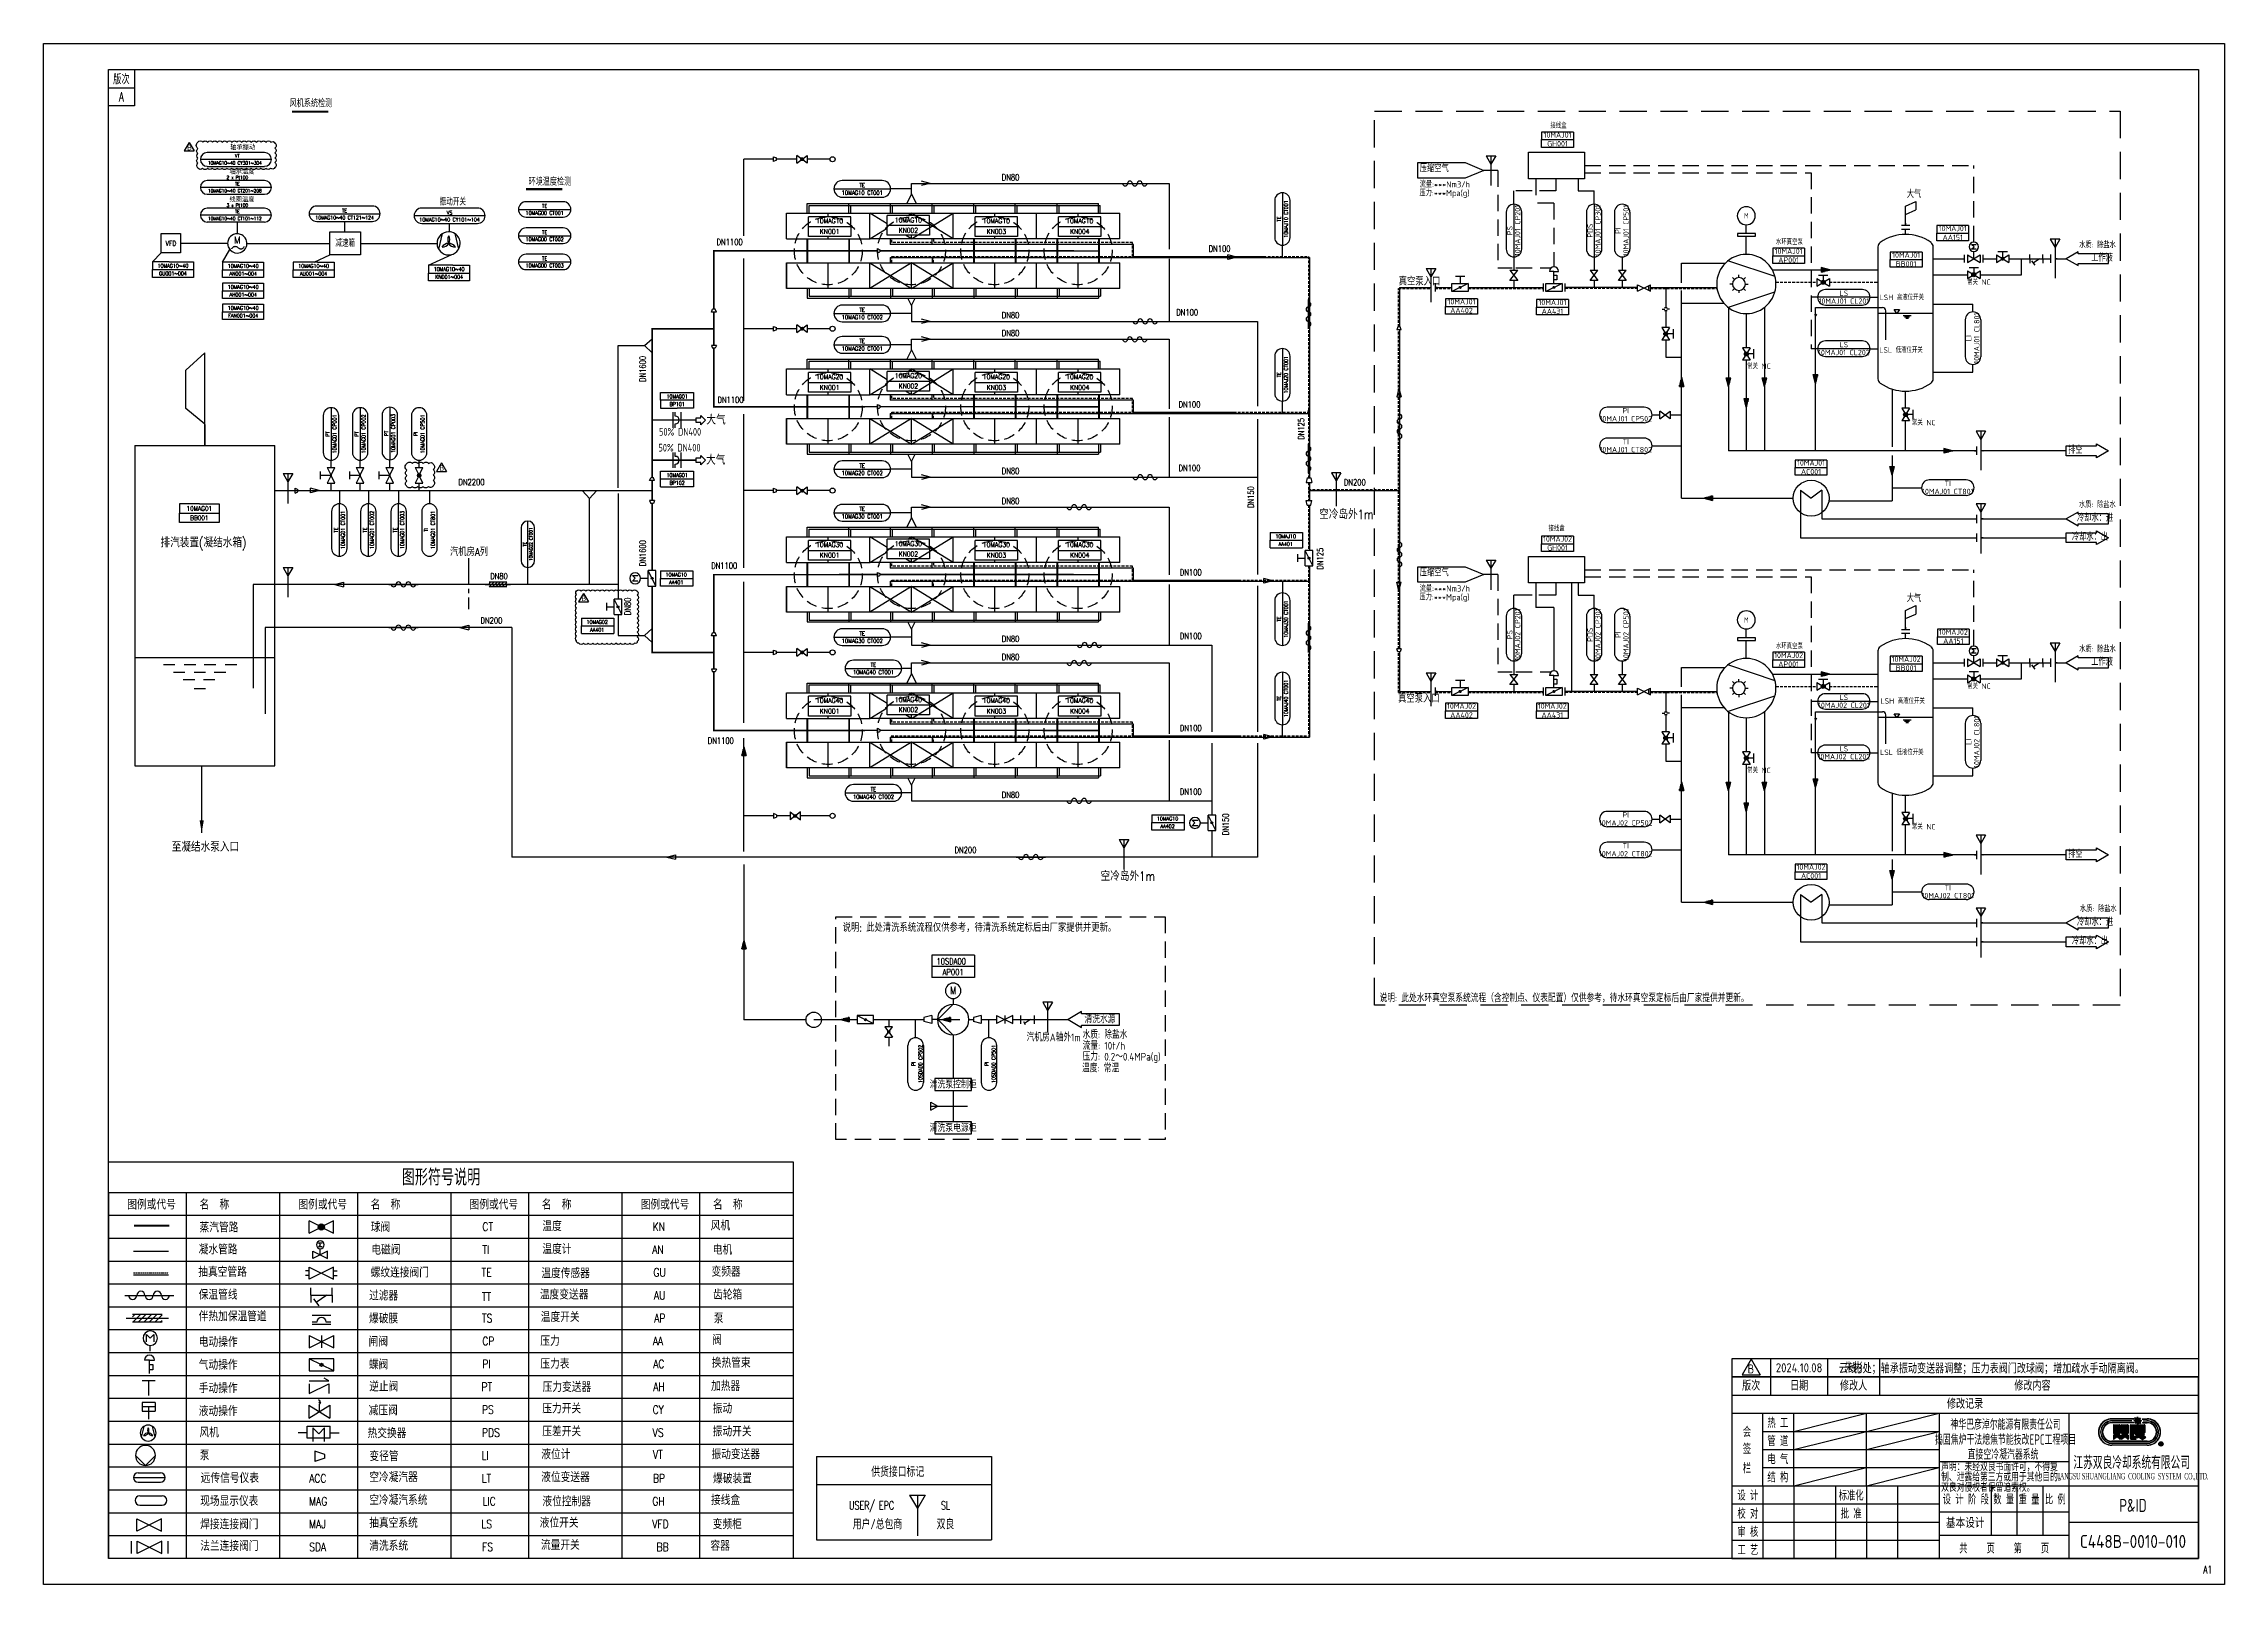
# Paper-space layout 'Layout1' of a CAD drawing. Extents: x 15 to 856, y 1 to 595.
# The model-space entities are those that its viewports show. They can reach past a viewport. Long polylines and large blocks are cut down to what shows.
import ezdxf
from ezdxf.enums import TextEntityAlignment as Align

# ---------------------------------------------------------------- set-up
doc = ezdxf.new("R2010")
doc.units = 0
doc.header["$LTSCALE"] = 5
doc.header["$MEASUREMENT"] = 0
for name, pattern in [('CENTER', [18, 12, -2, 2, -2]), ('CONTINUES', [20, 10, 10]), ('DASHED', [0.75, 0.5, -0.25]), ('DASHED2', [0.375, 0.25, -0.125]), ('HIDDEN', [0.375, 0.25, -0.125]), ('LTY1', [0])]:
    doc.linetypes.add(name, pattern=pattern)
doc.layers.get('0').update_dxf_attribs({"linetype": 'CONTINUOUS'})
doc.layers.get('DEFPOINTS').update_dxf_attribs({"linetype": 'CONTINUOUS'})
for name, color, linetype in [('1', 7, 'CONTINUOUS'), ('25C', 1, 'CENTER'), ('25D', 4, 'DASHED2'), ('25H', 4, 'HIDDEN'), ('35', 3, 'CONTINUOUS'), ('50', 2, 'CONTINUOUS'), ('DIM', 3, 'CONTINUOUS'), ('PS-TEXT', 3, 'CONTINUOUS'), ('云线', 6, 'CONTINUOUS'), ('编号 信号', 3, 'CONTINUOUS')]:
    doc.layers.add(name, color=color, linetype=linetype)
for name, color, linetype, lineweight in [('GF_TEXT', 3, 'CONTINUOUS', 25), ('GF_Thin', 7, 'CONTINUOUS', 25), ('PEN1', 7, 'LTY1', 25), ('PEN4', 7, 'LTY1', 25)]:
    doc.layers.add(name, color=color, linetype=linetype, lineweight=lineweight)
doc.styles.add('AUDIT_D_071005084041-0', font='txt')
doc.styles.add('DIM_FONT', font='SIMPLEX.shx', dxfattribs={"width": 0.8, "bigfont": 'hztxt.shx'})
doc.styles.add('FS', font='simplex.shx', dxfattribs={"width": 0.7, "bigfont": 'lc_hztxt.shx'})
doc.styles.add('NORMSCHRIFT', font='normwin')
doc.styles.get("Standard").update_dxf_attribs({"font": 'simplex.shx', "bigfont": 'lc_hztxt.shx'})
doc.styles.add('style', font='times.ttf', dxfattribs={"width": 0.5})
doc.styles.add('双良空冷', font='gbenor.shx', dxfattribs={"bigfont": 'gbcbig.shx'})

psp = doc.layouts.get("Layout1")

# ---------------------------------------------------------------- texts
at = {"layer": '35', "style": '双良空冷', "width": 0.75}
for s, p in [('捣固焦炉干法熄焦节能技改EPC工程项目', (771.86, 56.84)), ('神华巴彦淖尔能源有限责任公司', (771.86, 62.68)), ('直接空冷凝汽器系统', (770.9, 51.14))]:
    psp.add_text(s, height=4.05, dxfattribs=at).set_placement(p, align=Align.MIDDLE)
at = {"layer": '35', "style": '双良空冷'}
psp.add_text('江苏双良冷却系统有限公司', height=5, dxfattribs=at).set_placement((820.51, 48.01), align=Align.MIDDLE)
at = {"layer": '35', "style": '双良空冷', "width": 0.85}
for s, p in [('供货接口标记', (334.43, 42.24)), ('用户/总包商', (327.29, 22.03)), ('双良', (359.63, 22.03))]:
    psp.add_text(s, height=4, dxfattribs=at).set_placement(p)
at = {"layer": '35', "color": 3, "style": 'style', "width": 0.5}
psp.add_text('JIANGSU SHUANGLIANG  COOLING  SYSTEM  CO.,LTD.', height=2.5, dxfattribs=at).set_placement((820.67, 42.24), align=Align.MIDDLE)
at = {"layer": '35', "color": 2, "insert": (747.02, 47.55), "char_height": 3, "width": 49.2264, "attachment_point": 1, "line_spacing_factor": 0.8, "style": '双良空冷'}
psp.add_mtext('声明：未经双良书面许可，不得复制、泄露给第三方或用于其他目的。 双良对侵权者保留追索权。', dxfattribs=at)
at = {"layer": 'PS-TEXT'}
for s, height, style, width, p in [('版次', 3.5, 'FS', 0.7, (45.25, 581.3)), ('A', 3.5, 'FS', 0.7, (45.25, 574.3)), ('会', 3.5, 'FS', 0.7, (672.14, 59.8)), ('热 工', 3.5, 'FS', 0.7, (684.05, 63.3)), ('签', 3.5, 'FS', 0.7, (672.14, 53.31)), ('管 道', 3.5, 'FS', 0.7, (684.05, 56.3)), ('电 气', 3.5, 'FS', 0.7, (684.05, 49.3)), ('栏', 3.5, 'FS', 0.7, (672.14, 45.8)), ('结 构', 3.5, 'FS', 0.7, (684.05, 42.3)), ('设 计', 3.5, 'FS', 0.7, (672.48, 35.3)), ('标准化', 3.5, 'FS', 0.7, (712.32, 35.3)), ('设 计 阶 段', 3.5, 'FS', 0.7, (756.52, 33.8)), ('数 量', 3.5, 'FS', 0.7, (771.16, 33.8)), ('重 量', 3.5, 'FS', 0.7, (780.9, 33.77)), ('比 例', 3.5, 'FS', 0.7, (791.05, 33.8)), ('P&ID', 5, '双良空冷', 0.85, (821, 31.26)), ('校 对', 3.5, 'FS', 0.7, (672.48, 28.3)), ('批 准', 3.5, 'FS', 0.7, (712.32, 28.3)), ('基本设计', 3.5, 'FS', 0.85, (756.28, 24.73)), ('审 核', 3.5, 'FS', 0.7, (672.48, 21.3)), ('共    页    第    页', 3.5, 'FS', 0.7, (771.33, 14.91)), ('工 艺', 3.5, 'FS', 0.7, (672.48, 14.3)), ('A1', 3, 'FS', 0.7, (849.83, 6.47))]:
    psp.add_text(s, height=height, dxfattribs=dict(at, style=style, width=width)).set_placement(p, align=Align.MIDDLE)
for s, height, style, width, p in [('图形符号说明', 6.3, 'DIM_FONT', 0.8, (153.38, 154.59)), ('USER/ EPC', 3.2, 'FS', 0.7, (325.87, 29.65)), ('SL', 3.2, 'FS', 0.7, (361.32, 29.65))]:
    psp.add_text(s, height=height, dxfattribs=dict(at, style=style, width=width)).set_placement(p)
at = {"layer": 'PS-TEXT', "linetype": 'ByBlock', "style": 'DIM_FONT', "width": 0.8}
for s, height, p in [('图例或代号', 3.6, (47.52, 145.35)), ('名  称', 3.6, (75.38, 145.35)), ('图例或代号', 3.6, (113.52, 145.35)), ('名  称', 3.6, (141.38, 145.35)), ('图例或代号', 3.6, (179.52, 145.35)), ('名  称', 3.6, (207.38, 145.35)), ('图例或代号', 3.6, (245.52, 145.35)), ('名  称', 3.6, (273.38, 145.35)), ('蒸汽管路', 3.6, (75.38, 136.53)), ('球阀', 3.6, (141.42, 136.63)), ('CT', 3.24, (184.45, 137.08)), ('温度', 3.6, (207.58, 137.02)), ('KN', 3.24, (250.09, 137.08)), ('风机', 3.6, (272.52, 137.27)), ('凝水管路', 3.6, (75.05, 128.03)), ('电磁阀', 3.6, (141.62, 127.92)), ('TI', 3.24, (184.45, 128.26)), ('温度计', 3.6, (207.58, 128.2)), ('AN', 3.24, (249.94, 128.25)), ('电机', 3.6, (273.31, 127.93)), ('抽真空管路', 3.6, (74.9, 119.39)), ('螺纹连接阀门 ', 3.6, (141.38, 119.15)), ('TE', 3.24, (184.18, 119.44)), ('温度传感器', 3.6, (207.19, 118.87)), ('GU', 3.24, (250.43, 119.44)), ('变频器', 3.6, (272.82, 119.49)), ('保温管线', 3.6, (75.07, 110.6)), ('过滤器', 3.6, (140.76, 110.26)), ('TT', 3.24, (184.32, 110.15)), ('温度变送器', 3.6, (206.63, 110.67)), ('AU', 3.24, (250.61, 110.62)), ('齿轮箱', 3.6, (273.42, 110.63)), ('伴热加保温管道', 3.6, (75.06, 102.27)), ('爆破膜', 3.6, (140.76, 101.44)), ('TS', 3.24, (184.32, 101.8)), ('温度开关', 3.6, (206.98, 101.99)), ('AP', 3.24, (250.73, 101.8)), ('泵', 3.6, (273.71, 101.48)), ('电动操作', 3.6, (75.09, 92.39)), ('闸阀', 3.6, (140.58, 92.53)), ('CP', 3.24, (184.44, 92.98)), ('压力', 3.6, (206.81, 92.77)), ('AA', 3.24, (250.2, 92.98)), ('阀', 3.6, (273.09, 93.17)), ('气动操作', 3.6, (75.09, 83.57)), ('蝶阀', 3.6, (140.69, 83.7)), ('PI', 3.24, (184.44, 84.16)), ('压力表', 3.6, (206.81, 83.95)), ('AC', 3.24, (250.31, 84.16)), ('换热管束', 3.6, (272.92, 84.36)), ('手动操作', 3.6, (75.08, 74.55)), ('逆止阀', 3.6, (140.82, 75.21)), ('PT', 3.24, (184.12, 75.34)), ('压力变送器', 3.6, (207.71, 75.02)), ('AH', 3.24, (250.34, 75.34)), ('加热器', 3.6, (272.65, 75.39)), ('液动操作', 3.6, (75.08, 65.73)), ('减压阀', 3.6, (140.58, 65.98)), ('PS', 3.24, (184.32, 66.52)), ('压力开关', 3.6, (207.56, 66.72)), ('CY', 3.24, (250.12, 66.52)), ('振动', 3.6, (273.3, 66.71)), ('风机', 3.6, (75.34, 57.51)), ('热交换器', 3.6, (140.17, 57.2)), ('PDS', 3.24, (184.32, 57.7)), ('压差开关', 3.6, (207.56, 57.9)), ('VS', 3.24, (250.12, 57.7)), ('振动开关', 3.6, (273.3, 57.89)), ('泵', 3.6, (75.47, 48.69)), ('变径管', 3.6, (140.91, 48.33)), ('LI', 3.24, (184.15, 48.88)), ('液位计', 3.6, (207.17, 49.08)), ('远传信号仪表', 3.6, (75.84, 39.94)), ('ACC', 3.24, (117.65, 40.06)), ('空冷凝汽器', 3.6, (140.83, 40.26)), ('LT', 3.24, (184.21, 40.06)), ('液位变送器', 3.6, (207.14, 40.25)), ('BP', 3.24, (250.25, 40.06)), ('爆破装置', 3.6, (273.42, 39.74)), ('现场显示仪表', 3.6, (75.62, 31.06)), ('MAG', 3.24, (117.65, 31.24)), ('空冷凝汽系统', 3.6, (140.83, 31.44)), ('LIC', 3.24, (184.52, 31.24)), ('液位控制器', 3.6, (207.61, 30.92)), ('GH', 3.24, (250.01, 31.24)), ('接线盒', 3.6, (272.62, 31.44)), ('焊接连接阀门', 3.6, (75.62, 22.08)), ('MAJ', 3.24, (117.65, 22.42)), ('抽真空系统', 3.6, (140.83, 22.62)), ('LS', 3.24, (184.11, 22.42)), ('液位开关', 3.6, (206.57, 22.69)), ('VFD', 3.24, (249.94, 22.42)), ('变频柜', 3.6, (273.31, 22.1)), ('法兰连接阀门', 3.6, (75.66, 13.72)), ('SDA', 3.24, (117.65, 13.6)), ('清洗系统', 3.6, (140.83, 13.8)), ('FS', 3.24, (184.33, 13.6)), ('流量开关', 3.6, (207.03, 14.12)), ('BB', 3.24, (251.6, 13.6)), ('容器', 3.6, (272.42, 13.8))]:
    psp.add_text(s, height=height, dxfattribs=at).set_placement(p)
at = {"layer": 'PS-TEXT', "color": 3, "style": '双良空冷'}
for s, p in [('B', (673.66, 83.85)), ('2024.10.08', (692.25, 84.3)), ('朱彬', (713.25, 84.3)), ('云线3处；轴承振动变送器调整；压力表阀门改球阀；增加疏水手动隔离阀。', (766.42, 83.93))]:
    psp.add_text(s, height=3.5, dxfattribs=at).set_placement(p, align=Align.MIDDLE_CENTER)
at = {"layer": 'PS-TEXT', "linetype": 'ByBlock', "style": 'DIM_FONT', "width": 0.8}
psp.add_text('VT', height=3.24, dxfattribs=at).set_placement((252.09, 50.88), align=Align.MIDDLE)
psp.add_text('振动变送器', height=3.6, dxfattribs=at).set_placement((272.8, 50.88), align=Align.MIDDLE_LEFT)
at = {"layer": 'PS-TEXT', "style": '双良空冷'}
psp.add_text('C448B-0010-010', height=5, dxfattribs=at).set_placement((821, 17.36), align=Align.MIDDLE)

msp = doc.modelspace()

# ---------------------------------------------------------------- texts
at = {"layer": '1', "color": 3, "style": '双良空冷'}
for s, p in [('接线盒', (9325, 5438.3)), ('水环真空泵', (9474.6, 5362.9)), ('接线盒', (9323.8, 5177.4)), ('水环真空泵', (9474.6, 5101.2))]:
    msp.add_text(s, height=3.5, dxfattribs=at).set_placement(p, align=Align.MIDDLE_CENTER)
at = {"layer": '1', "color": 3, "style": 'FS'}
for s, p in [('轴承振动', (8464.6, 5422.6)), ('轴承温度', (8464.1, 5406.8)), ('线圈温度', (8464.1, 5388.8))]:
    msp.add_text(s, height=3.12, dxfattribs=at).set_placement(p)
at = {"layer": '1', "color": 3}
for s, height, width, p in [('10MAG10~40 CY301~304', 2.226, 0.9, (8467.6, 5414.1)), ('VT', 2.23, 0.9, (8469.2, 5418.7)), ('10MAG10~40 CT201~208', 2.226, 0.9, (8467.6, 5396.1)), ('2 x Pt100', 2.23, 0.9, (8469.2, 5404.7)), ('TE', 2.23, 0.9, (8469.2, 5400.6)), ('TE', 2.7, 0.9, (8874, 5399.7)), ('3 x Pt100', 2.23, 0.9, (8469.2, 5386.7)), ('TE', 2.23, 0.9, (8469.2, 5382.6)), ('TE', 2.5, 0.9, (8538.7, 5383.2)), ('VS', 2.5, 0.9, (8606.7, 5381.9)), ('10MAG10 CT001', 2.7, 0.9, (8874, 5394.8)), ('10MAG10~40 CT101~112', 2.226, 0.9, (8467.6, 5378.1)), ('10MAG10~40 CT121~124', 2.5, 0.75, (8538.7, 5378.7)), ('10MAG10~40 CY101~104', 2.5, 0.9, (8606.7, 5377.4)), ('VFD', 3.12, 0.9, (8426.2, 5362)), ('10MAG10~40', 2.5, 0.9, (8427.5, 5347.5)), ('GU001~004', 2.5, 0.9, (8427.5, 5342.5)), ('10MAG10~40', 2.5, 0.9, (8473, 5347.4)), ('AN001~004', 2.5, 0.9, (8473, 5342.4)), ('10MAG10~40', 2.5, 0.9, (8518.6, 5347.4)), ('AU001~004', 2.5, 0.9, (8518.6, 5342.4)), ('10MAG10~40', 2.5, 0.9, (8606.4, 5345.3)), ('KN001~004', 2.5, 0.9, (8606.4, 5340.3)), ('10MAG10~40', 2.5, 0.9, (8473, 5333.8)), ('AH001~004', 2.5, 0.9, (8473, 5328.8)), ('10MAG10~40', 2.5, 0.9, (8473, 5320.2)), ('FAN001~004', 2.5, 0.9, (8473, 5315.2)), ('10MAG10 CT002', 2.7, 0.9, (8874, 5314.2)), ('TE', 2.7, 0.9, (8874, 5319)), ('TE', 2.7, 0.9, (8874, 5298.8)), ('10MAG20 CT001', 2.7, 0.9, (8874, 5293.9)), ('10MAG01', 2.5, 0.9, (8754.1, 5262.9)), ('BP101', 2.5, 0.9, (8754.1, 5257.9)), ('10MAG01', 2.5, 0.9, (8754.1, 5211.9)), ('10MAG20 CT002', 2.7, 0.9, (8874, 5213.3)), ('TE', 2.7, 0.9, (8874, 5218.1)), ('BP102', 2.5, 0.9, (8754.1, 5206.9)), ('10MAG01', 3, 0.9, (8444.6, 5190.3)), ('BB001', 3, 0.9, (8444.6, 5184.3)), ('10MAG30 CT001', 2.7, 0.9, (8874, 5185.2)), ('TE', 2.7, 0.9, (8874, 5190.1)), ('10MAJ10', 2.5, 0.9, (9148.3, 5172.3)), ('AA401', 2.5, 0.9, (9148.3, 5167.3)), ('10MAG10', 2.5, 0.9, (8753.5, 5147.5)), ('AA401', 2.5, 0.9, (8753.5, 5142.5)), ('10MAG02', 2.5, 0.9, (8702.3, 5116.8)), ('AA401', 2.5, 0.9, (8702.3, 5111.8)), ('10MAG30 CT002', 2.7, 0.9, (8874, 5104.6)), ('TE', 2.7, 0.9, (8874, 5109.4)), ('10MAG40 CT001', 2.7, 0.9, (8881.3, 5084.3)), ('TE', 2.7, 0.9, (8881.3, 5089.1)), ('10MAG40 CT002', 2.7, 0.9, (8881.3, 5003.6)), ('TE', 2.7, 0.9, (8881.3, 5008.5)), ('10MAG10', 2.5, 0.9, (9071.8, 4989.5)), ('AA402', 2.5, 0.9, (9071.8, 4984.5))]:
    msp.add_text(s, height=height, dxfattribs=dict(at, width=width)).set_placement(p, align=Align.MIDDLE_CENTER)
at = {"layer": '1', "color": 3, "width": 0.9}
for s, height, p in [('10MAJ10 CT001', 2.5, (9148.5, 5377.8)), ('TE', 2.5, (9144, 5377.8)), ('10MAJ20 CT001', 2.5, (9148.5, 5276.9)), ('TE', 2.5, (9144, 5276.9)), ('10MAG01 CT001', 2.5, (8537.6, 5176.4)), ('10MAG01 CT002', 2.5, (8556.4, 5176.4)), ('10MAG01 CT003', 2.5, (8576, 5176.4)), ('10MAG01 CT801', 2.5, (8595.9, 5176.4)), ('TE', 2.5, (8533.1, 5176.4)), ('TE', 2.5, (8551.9, 5176.4)), ('TE', 2.5, (8571.5, 5176.4)), ('TI', 2.5, (8591.4, 5176.4)), ('10MAG02 CT001', 2.2, (8659.4, 5167.2)), ('TE', 2.2, (8655.4, 5167.2)), ('10MAJ30 CT001', 2.5, (9148.5, 5118.7)), ('TE', 2.5, (9144, 5118.7)), ('10MAJ40 CT001', 2.5, (9148.5, 5067.3)), ('TE', 2.5, (9144, 5067.3))]:
    msp.add_text(s, height=height, rotation=90, dxfattribs=at).set_placement(p, align=Align.MIDDLE_CENTER)
at = {"layer": '1', "color": 3, "char_height": 3.5, "width": 22.602, "attachment_point": 1, "style": '双良空冷'}
for s, insert in [('LSH 高液位开关', (9533, 5328.8)), ('常关 NC', (9589.7, 5338.7)), ('常关 NC', (9447.2, 5284.2)), ('常关 NC', (9554, 5247.7)), ('常关 NC', (9589.7, 5077)), ('LSH 高液位开关', (9533.6, 5067.4)), ('常关 NC', (9447.2, 5022.5)), ('常关 NC', (9554, 4986))]:
    msp.add_mtext(s, dxfattribs=dict(at, insert=insert))
at = {"layer": '1', "color": 3, "char_height": 3.5, "attachment_point": 1, "style": '双良空冷'}
for insert in [(9532.8, 5294.7), (9533.3, 5034.2)]:
    msp.add_mtext('LSL 低液位开关', dxfattribs=dict(at, insert=insert))
at = {"layer": '35', "style": '双良空冷', "width": 0.8}
for p in [(8742.4, 5237.5), (8742, 5227.2)]:
    msp.add_text('50%%% DN400', height=5, dxfattribs=at).set_placement(p)
at = {"layer": '35', "ltscale": 5, "style": '双良空冷'}
msp.add_text('清洗水源', height=5, dxfattribs=at).set_placement((9028, 4857.1), align=Align.CENTER)
at = {"layer": '50', "color": 2, "style": 'FS', "width": 0.75}
msp.add_text('风机系统检测', height=4.71, dxfattribs=at).set_placement((8516.9, 5452.6), align=Align.MIDDLE_CENTER)
msp.add_text('环境温度检测', height=4.71, dxfattribs=at).set_placement((8657.9, 5399.5))
at = {"layer": '50', "color": 2, "width": 0.9}
msp.add_text('M', height=4.38, dxfattribs=at).set_placement((8469.2, 5364.2), align=Align.MIDDLE_CENTER)
at = {"layer": 'DIM', "linetype": 'CONTINUES', "style": '双良空冷'}
for s, p in [('压缩空气', (9235.2, 5408.2)), ('大气', (9550.6, 5391.5)), ('工作液', (9670.1, 5350.3)), ('排空', (9655.2, 5225.9)), ('冷却水：进', (9660.9, 5181.8)), ('冷却水：出', (9657.6, 5169.6)), ('压缩空气', (9235.2, 5146.5)), ('大气', (9550.6, 5129.8)), ('工作液', (9670.1, 5088.6)), ('排空', (9655.2, 4964.2)), ('冷却水：进', (9660.9, 4920.1)), ('冷却水：出', (9657.6, 4907.9))]:
    msp.add_text(s, height=4.68, dxfattribs=at).set_placement(p)
at = {"layer": 'DIM', "color": 3, "width": 0.9}
for s, p in [('10MAG00 CT001', (8668.3, 5381.7)), ('TE', (8668.3, 5386.2)), ('TE', (8668.3, 5369.2)), ('10MAG00 CT002', (8668.3, 5364.7)), ('10MAG00 CT003', (8668.3, 5347.7)), ('TE', (8668.3, 5352.2))]:
    msp.add_text(s, height=2.5, dxfattribs=at).set_placement(p, align=Align.MIDDLE_CENTER)
at = {"layer": 'DIM', "width": 0.9}
for s, p in [('10MAG10', (8852.9, 5376.6)), ('KN001', (8852.9, 5369.7)), ('10MAG10', (8903.9, 5377.2)), ('KN002', (8903.9, 5370.5)), ('10MAG10', (8960.9, 5376.6)), ('KN003', (8960.9, 5369.7)), ('10MAG10', (9014.9, 5376.6)), ('KN004', (9014.9, 5369.7)), ('10MAG20', (8852.9, 5275.6)), ('KN001', (8852.9, 5268.7)), ('10MAG20', (8903.9, 5276.3)), ('KN002', (8903.9, 5269.6)), ('10MAG20', (8960.9, 5275.6)), ('KN003', (8960.9, 5268.7)), ('10MAG20', (9014.9, 5275.6)), ('KN004', (9014.9, 5268.7)), ('10MAG30', (8852.9, 5166.9)), ('KN001', (8852.9, 5160.1)), ('10MAG30', (8903.9, 5167.6)), ('KN002', (8903.9, 5160.9)), ('10MAG30', (8960.9, 5166.9)), ('KN003', (8960.9, 5160.1)), ('10MAG30', (9014.9, 5166.9)), ('KN004', (9014.9, 5160.1)), ('10MAG40', (8852.9, 5066)), ('KN001', (8852.9, 5059.1)), ('10MAG40', (8903.9, 5066.6)), ('KN002', (8903.9, 5060)), ('10MAG40', (8960.9, 5066)), ('KN003', (8960.9, 5059.1)), ('10MAG40', (9014.9, 5066)), ('KN004', (9014.9, 5059.1))]:
    msp.add_text(s, height=3.18, dxfattribs=at).set_placement(p, align=Align.MIDDLE_CENTER)
at = {"layer": 'DIM', "color": 3, "width": 0.9}
for s, p in [('10MAG01 CP001', (8532.2, 5238.6)), ('10MAG01 CP002', (8551, 5238.6)), ('10MAG01 CP003', (8570.2, 5238.9)), ('10MAG01 CP501', (8589.2, 5238.6)), ('PT', (8527.7, 5238.6)), ('PT', (8546.5, 5238.6)), ('PT', (8565.7, 5238.9)), ('PI', (8584.7, 5238.6)), ('PI', (8907.2, 4830.6)), ('10SDA00 CP502', (8911.7, 4830.6)), ('PI', (8954.6, 4830.6)), ('10SDA00 CP501', (8959.1, 4830.6))]:
    msp.add_text(s, height=2.5, rotation=90, dxfattribs=at).set_placement(p, align=Align.MIDDLE_CENTER)
at = {"layer": 'DIM', "linetype": 'CONTINUES', "style": 'DIM_FONT', "width": 0.8}
msp.add_text('10SDA00', height=4, dxfattribs=at).set_placement((8922.1, 4895.1))
for s, height, p in [('AP001', 4, (8932.9, 4890.1)), ('M', 5, (8932.9, 4878.3)), ('清洗泵控制柜', 4.68, (8932.9, 4817.2)), ('清洗泵电源柜', 4.68, (8932.9, 4789.1))]:
    msp.add_text(s, height=height, dxfattribs=at).set_placement(p, align=Align.MIDDLE_CENTER)
at = {"layer": 'PS-TEXT', "color": 3, "style": 'DIM_FONT'}
for s, height, width, p in [('DN80', 4, 0.8, (8970.1, 5404.8)), ('减速箱', 4.5, 0.7, (8539.1, 5362.1)), ('DN1100', 4, 0.8, (8788.1, 5362.9)), ('DN100', 4, 0.8, (9105.5, 5358.6)), ('DN80', 4, 0.8, (8970.1, 5315.5)), ('DN100', 4, 0.8, (9084.5, 5317.4)), ('DN80', 4, 0.8, (8970.1, 5303.9)), ('DN1100', 4, 0.8, (8788.7, 5260.7)), ('DN100', 4, 0.8, (9086, 5257.7)), ('大气', 6, 0.8, (8779.3, 5247.7)), ('大气', 6, 0.8, (8779.1, 5221.7)), ('DN80', 4, 0.8, (8970.1, 5214.6)), ('DN100', 4, 0.8, (9086, 5216.5)), ('DN2200', 4, 0.8, (8620.9, 5207.4)), ('DN200', 4, 0.8, (9193.1, 5207.3)), ('DN80', 4, 0.8, (8970.1, 5195.2)), ('排汽装置(凝结水箱)', 6, 0.8, (8447.3, 5168.2)), ('汽机房A列', 5, 0.8, (8619.3, 5162.1)), ('DN80', 4, 0.8, (8638.7, 5146.5)), ('DN1100', 4, 0.8, (8784.6, 5153.3)), ('DN100', 4, 0.8, (9086.8, 5149)), ('DN200', 4, 0.8, (8633.8, 5117.8)), ('DN80', 4, 0.8, (8970.1, 5105.9)), ('DN100', 4, 0.8, (9086.8, 5107.8)), ('DN80', 4, 0.8, (8970.1, 5094.2)), ('DN100', 4, 0.8, (9086.8, 5048.1)), ('DN1100', 4, 0.8, (8782.4, 5040)), ('DN80', 4, 0.8, (8970.1, 5004.9)), ('DN100', 4, 0.8, (9086.8, 5006.9)), ('DN200', 4, 0.8, (8940.9, 4969.2))]:
    msp.add_text(s, height=height, dxfattribs=dict(at, width=width)).set_placement(p, align=Align.MIDDLE_CENTER)
at = {"layer": 'PS-TEXT', "color": 3, "style": '双良空冷'}
for s, height, p in [('压力:***Mpa(g) ', 4, (9235, 5392.6)), ('流量:***Nm3/h', 4, (9235.1, 5398.2)), ('水质: 除盐水', 4, (9662.3, 5359)), ('水质: 除盐水', 4, (9662.2, 5190.8)), ('压力:***Mpa(g) ', 4, (9235, 5130.9)), ('流量:***Nm3/h', 4, (9235.1, 5136.5)), ('水质: 除盐水', 4, (9662.3, 5097.3)), ('水质: 除盐水', 4, (9662.8, 4929.1)), ('说明: 此处水环真空泵系统流程（含控制点、仪表配置）仅供参考，待水环真空泵定标后由厂家提供并更新。', 5, (9209.1, 4870.7)), ('汽机房A轴外1m', 5, (8980.5, 4845.3)), ('水质: 除盐水', 5, (9016.7, 4847)), ('流量: 10t/h ', 5, (9016.8, 4839.9)), ('压力: 0.2～0.4MPa(g)', 5, (9016.7, 4832.8)), ('温度: 常温', 5, (9016.4, 4825.3))]:
    msp.add_text(s, height=height, dxfattribs=at).set_placement(p)
at = {"layer": 'PS-TEXT', "color": 3, "style": 'DIM_FONT'}
for s, height, width, p in [('振动开关', 4.5, 0.7, (8600.3, 5386.6)), ('真空泵入口', 5, 0.8, (9221.5, 5334.8)), ('空冷岛外1m', 6, 0.8, (9170, 5183.5)), ('真空泵入口', 5, 0.8, (9221.1, 5064.7)), ('至凝结水泵入口', 6, 0.8, (8426.7, 4968.1)), ('空冷岛外1m', 6, 0.8, (9028.4, 4949.2)), ('说明: 此处清洗系统流程仅供参考，待清洗系统定标后由厂家提供并更新。', 5, 0.8, (8861.3, 4916.3))]:
    msp.add_text(s, height=height, dxfattribs=dict(at, width=width)).set_placement(p)
at = {"layer": 'PS-TEXT', "color": 3, "style": '双良空冷', "width": 0.8}
for p in [(9446.7, 5379.9), (9446.7, 5118.2)]:
    msp.add_text('M', height=3.5, dxfattribs=at).set_placement(p, align=Align.MIDDLE)
at = {"layer": 'PS-TEXT', "color": 3, "style": 'DIM_FONT', "width": 0.8}
for s, p in [('DN1600', (8731.8, 5280.7)), ('DN125', (9158.3, 5241.9)), ('DN150', (9125.7, 5197.7)), ('DN1600', (8731.8, 5161.4)), ('DN125', (9170.6, 5157.8)), ('DN80', (8722.1, 5126.9)), ('DN150', (9109.4, 4985.8))]:
    msp.add_text(s, height=4, rotation=90, dxfattribs=at).set_placement(p, align=Align.MIDDLE_CENTER)
at = {"layer": '云线', "style": '双良空冷'}
for p in [(8438.2, 5424.1), (8601.6, 5216.5), (8693.6, 5132.1)]:
    msp.add_text('B', height=3.5, dxfattribs=at).set_placement(p, align=Align.MIDDLE_CENTER)

# ---------------------------------------------------------------- blocks, each defined once
blk = doc.blocks.new('A$C6E6963AB')
at = {"layer": '1', "color": 2}
for p, q in [((1.23, 3.23), (1.23, 5.69)), ((1.23, 5.69), (2.46, 4.46)), ((2.46, 4.46), (3.69, 5.69)), ((2.46, 0), (2.46, 2)), ((3.69, 5.69), (3.69, 3.23))]:
    blk.add_line(p, q, dxfattribs=at)
for start, end in [(90, 180), (180, 270), (0, 90), (270, 0)]:
    blk.add_arc((2.46, 4.46), 2.46, start, end, dxfattribs=at)
blk = doc.blocks.new('A$C5BF0383E')
at = {"layer": '1', "color": 2}
for q in [(0, 4.43), (8.86, 4.43)]:
    blk.add_line((4.43, 0), q, dxfattribs=at)
for start, end in [(90, 270), (0, 90), (270, 0)]:
    blk.add_arc((4.43, 4.43), 4.43, start, end, dxfattribs=at)
blk = doc.blocks.new('A$C12562D2C')
at = {"layer": '1', "color": 2}
for p, q in [((2, 8.1), (0.6, 2.2)), ((8.3, 2.2), (6.9, 8.1))]:
    blk.add_line(p, q, dxfattribs=at)
for centre, radius, start, end in [((4.4, 4.4), 4.43, 90, 180), ((4.4, 4.4), 4.43, 180, 270), ((1.9, 5.9), 2.95, 270, 30), ((4.4, 1.5), 2.95, 30, 150), ((7, 5.9), 2.95, 150, 270), ((4.4, 4.4), 4.43, 270, 90)]:
    blk.add_arc(centre, radius, start, end, dxfattribs=at)
blk = doc.blocks.new('hjbj')
at = {"layer": 'DIM', "color": 3}
for p, q in [((1359.1, 1293.2), (1393.1, 1293.2)), ((1364.1, 1298.2), (1388.1, 1298.2)), ((1364.1, 1288.2), (1388.1, 1288.2))]:
    blk.add_line(p, q, dxfattribs=at)
for centre, start, end in [((1364.1, 1293.2), 90, 270), ((1388.1, 1293.2), 270, 90)]:
    blk.add_arc(centre, 5, start, end, dxfattribs=at)
blk = doc.blocks.new('修改记录－台头')
at = {"layer": '35', "color": 3}
for p, q in [((180, 14), (0, 14)), ((15, 14), (15, 7)), ((37, 14), (37, 7)), ((57, 14), (57, 7)), ((180, 0), (180, 14)), ((0, 7), (180, 7)), ((0, 0), (180, 0))]:
    blk.add_line(p, q, dxfattribs=at)
at = {"layer": '50', "color": 3}
blk.add_line((0, 14), (0, 0), dxfattribs=at)
at = {"layer": 'PS-TEXT', "color": 3, "style": '双良空冷'}
for s, p in [('版次', (7.5, 10.5)), ('日期', (26, 10.5)), ('修改人', (47, 10.5)), ('修改内容', (116, 10.5)), ('修改记录', (90, 3.5))]:
    blk.add_text(s, height=3.5, dxfattribs=at).set_placement(p, align=Align.MIDDLE_CENTER)
blk = doc.blocks.new('S_90')
at = {"layer": 'PEN1', "linetype": 'LTY1'}
for p, q in [((-4, 0), (0, 1.05)), ((-4, 0), (0, -1.05)), ((0, 0.05), (-3.75, 0.05)), ((0, 0.25), (-3, 0.25)), ((0, 0.45), (-2.25, 0.45)), ((0, 0.65), (-1.5, 0.65)), ((0, 0.85), (-0.75, 0.85)), ((0, -1.05), (0, 1.05)), ((0, -0.125), (-3.525, -0.125)), ((0, -0.325), (-2.775, -0.325)), ((0, -0.525), (-2.05, -0.525)), ((0, -0.725), (-1.3, -0.725)), ((0, -0.925), (-0.55, -0.925))]:
    blk.add_line(p, q, dxfattribs=at)
blk.add_circle((-4, 0), 0.025, dxfattribs=at)
at = {"layer": 'PEN4', "style": 'AUDIT_D_071005084041-0', "flags": 9}
blk.add_attdef('CODE_21', (0, 0), '', height=0.2, dxfattribs=at)
blk = doc.blocks.new('NEWBLOCK2')
at = {"layer": 'DIM', "color": 3}
for p, q in [((6662.7, 5428.7), (6628.7, 5428.7)), ((6657.7, 5433.7), (6633.7, 5433.7)), ((6633.7, 5423.7), (6657.7, 5423.7))]:
    blk.add_line(p, q, dxfattribs=at)
for centre, start, end in [((6633.7, 5428.7), 90, 180), ((6633.7, 5428.7), 180, 270), ((6657.7, 5428.7), 0, 90), ((6657.7, 5428.7), 270, 0)]:
    blk.add_arc(centre, 5, start, end, dxfattribs=at)
at = {"layer": '50', "color": 3, "style": '双良空冷'}
for tag, p in [('代号', (6645.7, 5429.6)), ('编码', (6645.7, 5424.5))]:
    blk.add_attdef(tag, text='', height=3.5, rotation=2, dxfattribs=at).set_placement(p, align=Align.CENTER)
blk = doc.blocks.new('NEWBLOCK6')
at = {"layer": 'DIM', "linetype": 'CONTINUES'}
for p, q in [((7349.8, 5495.9), (7325.8, 5495.9)), ((7349.8, 5485.9), (7325.8, 5485.9))]:
    blk.add_line(p, q, dxfattribs=at)
for centre, start, end in [((7325.8, 5490.9), 90, 270), ((7349.8, 5490.9), 270, 90)]:
    blk.add_arc(centre, 5, start, end, dxfattribs=at)
at = {"layer": '50', "color": 3, "style": '双良空冷'}
for tag, p in [('代号', (7337.8, 5491.9)), ('编码', (7337.8, 5486.7))]:
    blk.add_attdef(tag, text='', height=3.5, dxfattribs=at).set_placement(p, align=Align.CENTER)
blk = doc.blocks.new('NEWBLOCK4')
at = {"layer": '1', "color": 3}
for p, q in [((6311.3, 5270.8), (6290.7, 5270.8)), ((6290.7, 5270.8), (6290.7, 5265.9)), ((6311.3, 5270.8), (6311.3, 5265.9)), ((6290.7, 5265.9), (6311.3, 5265.9)), ((6290.7, 5260.9), (6290.7, 5265.9)), ((6311.3, 5260.9), (6290.7, 5260.9)), ((6311.3, 5265.9), (6311.3, 5260.9))]:
    blk.add_line(p, q, dxfattribs=at)
at = {"layer": '50', "color": 3, "style": '双良空冷'}
for tag, p in [('代号', (6301, 5267.2)), ('编码', (6301, 5261.4))]:
    blk.add_attdef(tag, text='', height=3.5, rotation=2, dxfattribs=at).set_placement(p, align=Align.CENTER)
blk = doc.blocks.new('S_110')
at = {"layer": 'PEN1', "linetype": 'LTY1'}
for p, q in [((-2, 0), (-1, 0)), ((-1, -2), (-1, 2)), ((1, 2), (1, -2)), ((2, 0), (1, 0))]:
    blk.add_line(p, q, dxfattribs=at)
blk.add_circle((-2, 0), 0.025, dxfattribs=at)
at = {"layer": 'PEN4', "style": 'NORMSCHRIFT', "flags": 9}
blk.add_attdef('CODE_21', (0, 0), '', height=3.5, dxfattribs=at)

# ---------------------------------------------------------------- hatches: boundary and pattern name
at = {"layer": '1'}
h = msp.add_hatch(dxfattribs=at)
h.set_pattern_fill('ANSI37', color=252, style=0)
h.set_pattern_definition([(45, (3409.2358, 2910.065), (-2.245064, 2.245064), []), (135, (3409.2358, 2910.065), (-2.245064, -2.245064), [])])
h.paths.add_polyline_path([(8834.4, 5417, 0.162278), (8834.3, 5416.5, 0.162278), (8834.4, 5416.1), (8835.1, 5416.5)])
h.paths.add_polyline_path([(8835.7, 5417, 0.5), (8834.4, 5417), (8835.1, 5416.5)])
h.paths.add_polyline_path([(8835.7, 5417), (8835.1, 5416.5), (8835.7, 5416.1, 0.162278), (8835.9, 5416.5, 0.162278)])
h.paths.add_polyline_path([(8835.1, 5416.5), (8834.4, 5416.1, 0.5), (8835.7, 5416.1)])
h = msp.add_hatch(dxfattribs=at)
h.set_pattern_fill('ANSI37', color=252, scale=0.01, style=0)
h.set_pattern_definition([(45, (3409.23582, 2910.065114), (-0.0224506403, 0.0224506403), []), (135, (3409.23582, 2910.065114), (-0.0224506403, -0.0224506403), [])])
h.paths.add_polyline_path([(8834.4, 5417, 0.162278), (8834.3, 5416.5, 0.162278), (8834.4, 5416.1), (8835.1, 5416.5)])
h.paths.add_polyline_path([(8835.7, 5417, 0.5), (8834.4, 5417), (8835.1, 5416.5)])
h.paths.add_polyline_path([(8835.9, 5416.5, 0.162278), (8835.7, 5417), (8835.1, 5416.5), (8835.7, 5416.1, 0.162278)])
h.paths.add_polyline_path([(8835.1, 5416.5), (8834.4, 5416.1, 0.5), (8835.7, 5416.1)])
h = msp.add_hatch(dxfattribs=at)
h.set_pattern_fill('ANSI37', color=252, style=0)
h.set_pattern_definition([(45, (3409.2358, 2800.2726), (-2.245064, 2.245064), []), (135, (3409.2358, 2800.2726), (-2.245064, -2.245064), [])])
h.paths.add_polyline_path([(8834.4, 5307.2, 0.162278), (8834.3, 5306.7, 0.162278), (8834.4, 5306.3), (8835.1, 5306.7)])
h.paths.add_polyline_path([(8835.7, 5307.2, 0.5), (8834.4, 5307.2), (8835.1, 5306.7)])
h.paths.add_polyline_path([(8835.7, 5307.2), (8835.1, 5306.7), (8835.7, 5306.3, 0.162278), (8835.9, 5306.7, 0.162278)])
h.paths.add_polyline_path([(8835.1, 5306.7), (8834.4, 5306.3, 0.5), (8835.7, 5306.3)])
h = msp.add_hatch(dxfattribs=at)
h.set_pattern_fill('ANSI37', color=252, scale=0.01, style=0)
h.set_pattern_definition([(45, (3409.23582, 2800.272563), (-0.0224506403, 0.0224506403), []), (135, (3409.23582, 2800.272563), (-0.0224506403, -0.0224506403), [])])
h.paths.add_polyline_path([(8834.4, 5307.2, 0.162278), (8834.3, 5306.7, 0.162278), (8834.4, 5306.3), (8835.1, 5306.7)])
h.paths.add_polyline_path([(8835.7, 5307.2, 0.5), (8834.4, 5307.2), (8835.1, 5306.7)])
h.paths.add_polyline_path([(8835.9, 5306.7, 0.162278), (8835.7, 5307.2), (8835.1, 5306.7), (8835.7, 5306.3, 0.162278)])
h.paths.add_polyline_path([(8835.1, 5306.7), (8834.4, 5306.3, 0.5), (8835.7, 5306.3)])
h = msp.add_hatch(dxfattribs=at)
h.set_pattern_fill('ANSI37', color=252, style=0)
h.set_pattern_definition([(45, (3409.2334, 2695.458), (-2.245064, 2.245064), []), (135, (3409.2334, 2695.458), (-2.245064, -2.245064), [])])
h.paths.add_polyline_path([(8834.4, 5202.4, 0.162278), (8834.3, 5201.9, 0.162278), (8834.4, 5201.4), (8835.1, 5201.9)])
h.paths.add_polyline_path([(8835.7, 5202.4, 0.5), (8834.4, 5202.4), (8835.1, 5201.9)])
h.paths.add_polyline_path([(8835.7, 5202.4), (8835.1, 5201.9), (8835.7, 5201.4, 0.162278), (8835.9, 5201.9, 0.162278)])
h.paths.add_polyline_path([(8835.1, 5201.9), (8834.4, 5201.4, 0.5), (8835.7, 5201.4)])
h = msp.add_hatch(dxfattribs=at)
h.set_pattern_fill('ANSI37', color=252, scale=0.01, style=0)
h.set_pattern_definition([(45, (3409.233354, 2695.457965), (-0.0224506403, 0.0224506403), []), (135, (3409.233354, 2695.457965), (-0.0224506403, -0.0224506403), [])])
h.paths.add_polyline_path([(8834.4, 5202.4, 0.162278), (8834.3, 5201.9, 0.162278), (8834.4, 5201.4), (8835.1, 5201.9)])
h.paths.add_polyline_path([(8835.7, 5202.4, 0.5), (8834.4, 5202.4), (8835.1, 5201.9)])
h.paths.add_polyline_path([(8835.9, 5201.9, 0.162278), (8835.7, 5202.4), (8835.1, 5201.9), (8835.7, 5201.4, 0.162278)])
h.paths.add_polyline_path([(8835.1, 5201.9), (8834.4, 5201.4, 0.5), (8835.7, 5201.4)])
h = msp.add_hatch(dxfattribs=at)
h.set_pattern_fill('ANSI37', color=252, style=0)
h.set_pattern_definition([(45, (3409.2358, 2590.6434), (-2.245064, 2.245064), []), (135, (3409.2358, 2590.6434), (-2.245064, -2.245064), [])])
h.paths.add_polyline_path([(8834.4, 5097.6, 0.162278), (8834.3, 5097.1, 0.162278), (8834.4, 5096.6), (8835.1, 5097.1)])
h.paths.add_polyline_path([(8835.7, 5097.6, 0.5), (8834.4, 5097.6), (8835.1, 5097.1)])
h.paths.add_polyline_path([(8835.7, 5097.6), (8835.1, 5097.1), (8835.7, 5096.6, 0.162278), (8835.9, 5097.1, 0.162278)])
h.paths.add_polyline_path([(8835.1, 5097.1), (8834.4, 5096.6, 0.5), (8835.7, 5096.6)])
h = msp.add_hatch(dxfattribs=at)
h.set_pattern_fill('ANSI37', color=252, scale=0.01, style=0)
h.set_pattern_definition([(45, (3409.23582, 2590.643367), (-0.0224506403, 0.0224506403), []), (135, (3409.23582, 2590.643367), (-0.0224506403, -0.0224506403), [])])
h.paths.add_polyline_path([(8834.4, 5097.6, 0.162278), (8834.3, 5097.1, 0.162278), (8834.4, 5096.6), (8835.1, 5097.1)])
h.paths.add_polyline_path([(8835.7, 5097.6, 0.5), (8834.4, 5097.6), (8835.1, 5097.1)])
h.paths.add_polyline_path([(8835.9, 5097.1, 0.162278), (8835.7, 5097.6), (8835.1, 5097.1), (8835.7, 5096.6, 0.162278)])
h.paths.add_polyline_path([(8835.1, 5097.1), (8834.4, 5096.6, 0.5), (8835.7, 5096.6)])
h = msp.add_hatch(dxfattribs=at)
h.set_pattern_fill('ANSI37', color=252, style=0)
h.set_pattern_definition([(-45, (3404.7954, 7497.7276), (-2.245064, -2.245064), []), (-135, (3404.7954, 7497.7276), (-2.245064, 2.245064), [])])
h.paths.add_polyline_path([(8830, 4990.8, -0.162278), (8829.8, 4991.3, -0.162278), (8830, 4991.7), (8830.6, 4991.3)])
h.paths.add_polyline_path([(8831.3, 4990.8, -0.5), (8830, 4990.8), (8830.6, 4991.3)])
h.paths.add_polyline_path([(8831.3, 4990.8), (8830.6, 4991.3), (8831.3, 4991.7, -0.162278), (8831.4, 4991.3, -0.162278)])
h.paths.add_polyline_path([(8830.6, 4991.3), (8830, 4991.7, -0.5), (8831.3, 4991.7)])
h = msp.add_hatch(dxfattribs=at)
h.set_pattern_fill('ANSI37', color=252, scale=0.01, style=0)
h.set_pattern_definition([(-45, (3404.79538, 7497.727603), (-0.0224506403, -0.0224506403), []), (-135, (3404.79538, 7497.727603), (-0.0224506403, 0.0224506403), [])])
h.paths.add_polyline_path([(8830, 4990.8, -0.162278), (8829.8, 4991.3, -0.162278), (8830, 4991.7), (8830.6, 4991.3)])
h.paths.add_polyline_path([(8831.3, 4990.8, -0.5), (8830, 4990.8), (8830.6, 4991.3)])
h.paths.add_polyline_path([(8831.4, 4991.3, -0.162278), (8831.3, 4990.8), (8830.6, 4991.3), (8831.3, 4991.7, -0.162278)])
h.paths.add_polyline_path([(8830.6, 4991.3), (8830, 4991.7, -0.5), (8831.3, 4991.7)])
h = msp.add_hatch(dxfattribs=at)
h.set_pattern_fill('ANSI31', color=252, scale=0.01, angle=180, style=0)
h.set_pattern_definition([(135, (10428.08787, 4759.398133), (0.0224506403, 0.0224506403), [])])
h.paths.add_polyline_path([(8875.5, 4859.3, -0.113407), (8875.6, 4859.6), (8876.6, 4859.1, -0.796288)])
h.paths.add_polyline_path([(8876.7, 4859.3, -0.113407), (8876.6, 4859.1), (8875.6, 4859.6, -0.796288)])
h = msp.add_hatch(color=252, dxfattribs=at)
h.paths.add_polyline_path([(8890.7, 4851.9, -0.333333), (8891.6, 4851.9), (8891.2, 4851.3)])
h.paths.add_polyline_path([(8891.2, 4851.3), (8891.6, 4851.9, -0.5), (8891.6, 4850.7)])
h.paths.add_polyline_path([(8891.6, 4850.7, -0.333333), (8890.7, 4850.7), (8891.2, 4851.3)])
h.paths.add_polyline_path([(8891.2, 4851.3), (8890.7, 4850.7, -0.5), (8890.7, 4851.9)])
at = {"layer": '50'}
h = msp.add_hatch(color=2, dxfattribs=at)
h.paths.add_polyline_path([(9592.9, 5342.3, 0.114758), (9592.8, 5341.7, 0.116434), (9592.9, 5341.1), (9594, 5341.7)])
h.paths.add_polyline_path([(9592.9, 5342.3), (9594, 5341.7), (9595.2, 5342.3, 0.620322)])
h.paths.add_polyline_path([(9595.2, 5342.3), (9594, 5341.7), (9595.2, 5341.1, 0.118111), (9595.3, 5341.7, 0.116434)])
h.paths.add_polyline_path([(9594, 5341.7), (9592.9, 5341.1, 0.61575), (9595.2, 5341.1)])
h = msp.add_hatch(color=2, dxfattribs=at)
h.paths.add_polyline_path([(9611.6, 5352.7, 0.114758), (9611.5, 5352.1, 0.116434), (9611.6, 5351.5), (9612.7, 5352.1)])
h.paths.add_polyline_path([(9611.6, 5352.7), (9612.7, 5352.1), (9613.9, 5352.7, 0.620322)])
h.paths.add_polyline_path([(9613.9, 5352.7), (9612.7, 5352.1), (9613.9, 5351.5, 0.118111), (9614, 5352.1, 0.116434)])
h.paths.add_polyline_path([(9612.7, 5352.1), (9611.6, 5351.5, 0.61575), (9613.9, 5351.5)])
h = msp.add_hatch(dxfattribs=at)
h.set_pattern_fill('ANSI31', color=2, scale=0.01, style=0)
h.set_pattern_definition([(45, (7709.332737, 5233.567127), (-0.0224506403, 0.0224506403), [])])
h.paths.add_polyline_path([(9261.9, 5333.5, 0.113407), (9261.8, 5333.8), (9260.8, 5333.3, 0.796288)])
h.paths.add_polyline_path([(9260.7, 5333.5, 0.113407), (9260.8, 5333.3), (9261.8, 5333.8, 0.796288)])
h = msp.add_hatch(dxfattribs=at)
h.set_pattern_fill('ANSI31', color=2, scale=0.01, style=0)
h.set_pattern_definition([(45, (7770.132507, 5233.567127), (-0.0224506403, 0.0224506403), [])])
h.paths.add_polyline_path([(9322.7, 5333.5, 0.113407), (9322.6, 5333.8), (9321.6, 5333.3, 0.796288)])
h.paths.add_polyline_path([(9321.5, 5333.5, 0.113407), (9321.6, 5333.3), (9322.6, 5333.8, 0.796288)])
h = msp.add_hatch(color=2, dxfattribs=at)
h.paths.add_polyline_path([(9495.3, 5337.4, 0.114758), (9495.2, 5336.8, 0.116434), (9495.3, 5336.2), (9496.5, 5336.8)])
h.paths.add_polyline_path([(9495.3, 5337.4), (9496.5, 5336.8), (9497.6, 5337.4, 0.620322)])
h.paths.add_polyline_path([(9497.6, 5337.4), (9496.5, 5336.8), (9497.6, 5336.2, 0.118111), (9497.8, 5336.8, 0.116434)])
h.paths.add_polyline_path([(9496.5, 5336.8), (9495.3, 5336.2, 0.61575), (9497.6, 5336.2)])
h = msp.add_hatch(color=2, dxfattribs=at)
h.paths.add_polyline_path([(9395.1, 5304.6, 0.114758), (9394.5, 5304.7, 0.116434), (9394, 5304.6), (9394.5, 5303.5)])
h.paths.add_polyline_path([(9395.1, 5304.6), (9394.5, 5303.5), (9395.1, 5302.3, 0.620322)])
h.paths.add_polyline_path([(9395.1, 5302.3), (9394.5, 5303.5), (9394, 5302.3, 0.118111), (9394.5, 5302.2, 0.116434)])
h.paths.add_polyline_path([(9394.5, 5303.5), (9394, 5304.6, 0.61575), (9394, 5302.3)])
h = msp.add_hatch(color=2, dxfattribs=at)
h.paths.add_polyline_path([(9447.3, 5291.5, 0.114758), (9446.7, 5291.7, 0.116434), (9446.2, 5291.5), (9446.7, 5290.4)])
h.paths.add_polyline_path([(9447.3, 5291.5), (9446.7, 5290.4), (9447.3, 5289.2, 0.620322)])
h.paths.add_polyline_path([(9447.3, 5289.2), (9446.7, 5290.4), (9446.1, 5289.2, 0.118111), (9446.7, 5289.1, 0.116434)])
h.paths.add_polyline_path([(9446.7, 5290.4), (9446.2, 5291.5, 0.61575), (9446.1, 5289.2)])
h = msp.add_hatch(color=2, dxfattribs=at)
h.paths.add_polyline_path([(9550.4, 5252.3, 0.114758), (9549.9, 5252.4, 0.116434), (9549.3, 5252.3), (9549.9, 5251.2)])
h.paths.add_polyline_path([(9550.4, 5252.3), (9549.9, 5251.2), (9550.4, 5250, 0.620322)])
h.paths.add_polyline_path([(9550.4, 5250), (9549.9, 5251.2), (9549.3, 5250, 0.118111), (9549.9, 5249.9, 0.116434)])
h.paths.add_polyline_path([(9549.9, 5251.2), (9549.3, 5252.3, 0.61575), (9549.3, 5250)])
msp.add_hatch(color=256, dxfattribs=at).paths.add_polyline_path([(8588.2, 5211.7, 1), (8585.8, 5211.7, 1)])
h = msp.add_hatch(color=2, dxfattribs=at)
h.paths.add_polyline_path([(9611.6, 5091, 0.114758), (9611.5, 5090.4, 0.116434), (9611.6, 5089.8), (9612.7, 5090.4)])
h.paths.add_polyline_path([(9611.6, 5091), (9612.7, 5090.4), (9613.9, 5091, 0.620322)])
h.paths.add_polyline_path([(9613.9, 5091), (9612.7, 5090.4), (9613.9, 5089.8, 0.118111), (9614, 5090.4, 0.116434)])
h.paths.add_polyline_path([(9612.7, 5090.4), (9611.6, 5089.8, 0.61575), (9613.9, 5089.8)])
h = msp.add_hatch(dxfattribs=at)
h.set_pattern_fill('ANSI31', color=2, scale=0.01, style=0)
h.set_pattern_definition([(45, (7709.332737, 4971.866847), (-0.0224506403, 0.0224506403), [])])
h.paths.add_polyline_path([(9261.9, 5071.8, 0.113407), (9261.8, 5072.1), (9260.8, 5071.6, 0.796288)])
h.paths.add_polyline_path([(9260.7, 5071.8, 0.113407), (9260.8, 5071.6), (9261.8, 5072.1, 0.796288)])
h = msp.add_hatch(dxfattribs=at)
h.set_pattern_fill('ANSI31', color=2, scale=0.01, style=0)
h.set_pattern_definition([(45, (7770.132507, 4971.866847), (-0.0224506403, 0.0224506403), [])])
h.paths.add_polyline_path([(9322.7, 5071.8, 0.113407), (9322.6, 5072.1), (9321.6, 5071.6, 0.796288)])
h.paths.add_polyline_path([(9321.5, 5071.8, 0.113407), (9321.6, 5071.6), (9322.6, 5072.1, 0.796288)])
h = msp.add_hatch(color=2, dxfattribs=at)
h.paths.add_polyline_path([(9495.3, 5075.7, 0.114758), (9495.2, 5075.1, 0.116434), (9495.3, 5074.5), (9496.5, 5075.1)])
h.paths.add_polyline_path([(9495.3, 5075.7), (9496.5, 5075.1), (9497.6, 5075.7, 0.620322)])
h.paths.add_polyline_path([(9497.6, 5075.7), (9496.5, 5075.1), (9497.6, 5074.5, 0.118111), (9497.8, 5075.1, 0.116434)])
h.paths.add_polyline_path([(9496.5, 5075.1), (9495.3, 5074.5, 0.61575), (9497.6, 5074.5)])
h = msp.add_hatch(color=2, dxfattribs=at)
h.paths.add_polyline_path([(9592.9, 5080.6, 0.114758), (9592.8, 5080, 0.116434), (9592.9, 5079.4), (9594, 5080)])
h.paths.add_polyline_path([(9592.9, 5080.6), (9594, 5080), (9595.2, 5080.6, 0.620322)])
h.paths.add_polyline_path([(9595.2, 5080.6), (9594, 5080), (9595.2, 5079.4, 0.118111), (9595.3, 5080, 0.116434)])
h.paths.add_polyline_path([(9594, 5080), (9592.9, 5079.4, 0.61575), (9595.2, 5079.4)])
h = msp.add_hatch(color=2, dxfattribs=at)
h.paths.add_polyline_path([(9395.1, 5042.9, 0.114758), (9394.5, 5043, 0.116434), (9394, 5042.9), (9394.5, 5041.8)])
h.paths.add_polyline_path([(9395.1, 5042.9), (9394.5, 5041.8), (9395.1, 5040.6, 0.620322)])
h.paths.add_polyline_path([(9395.1, 5040.6), (9394.5, 5041.8), (9394, 5040.6, 0.118111), (9394.5, 5040.5, 0.116434)])
h.paths.add_polyline_path([(9394.5, 5041.8), (9394, 5042.9, 0.61575), (9394, 5040.6)])
h = msp.add_hatch(color=2, dxfattribs=at)
h.paths.add_polyline_path([(9447.3, 5029.8, 0.114758), (9446.7, 5030, 0.116434), (9446.2, 5029.8), (9446.7, 5028.7)])
h.paths.add_polyline_path([(9447.3, 5029.8), (9446.7, 5028.7), (9447.3, 5027.5, 0.620322)])
h.paths.add_polyline_path([(9447.3, 5027.5), (9446.7, 5028.7), (9446.1, 5027.5, 0.118111), (9446.7, 5027.4, 0.116434)])
h.paths.add_polyline_path([(9446.7, 5028.7), (9446.2, 5029.8, 0.61575), (9446.1, 5027.5)])
h = msp.add_hatch(color=2, dxfattribs=at)
h.paths.add_polyline_path([(9550.4, 4990.6, 0.114758), (9549.9, 4990.7, 0.116434), (9549.3, 4990.6), (9549.9, 4989.5)])
h.paths.add_polyline_path([(9550.4, 4990.6), (9549.9, 4989.5), (9550.4, 4988.3, 0.620322)])
h.paths.add_polyline_path([(9550.4, 4988.3), (9549.9, 4989.5), (9549.3, 4988.3, 0.118111), (9549.9, 4988.2, 0.116434)])
h.paths.add_polyline_path([(9549.9, 4989.5), (9549.3, 4990.6, 0.61575), (9549.3, 4988.3)])
at = {"layer": 'DIM'}
h = msp.add_hatch(dxfattribs=at)
h.set_pattern_fill('ANSI31', color=256, scale=12, style=0)
h.set_pattern_definition([(45, (8406.1952, 5038.6283), (-1.06066, 1.06066), [])])
h.paths.add_polyline_path([(8643.7, 5142.8), (8632.3, 5142.8), (8632.3, 5141.2), (8643.7, 5141.2)])
h.paths.add_polyline_path([(8643.7, 5141.2), (8632.3, 5141.2), (8632.3, 5139.6), (8643.7, 5139.6)])

# ---------------------------------------------------------------- linework, layer by layer
at = {"linetype": 'ByBlock', "lineweight": -3}
msp.add_solid([(8444.8, 4988.3), (8447.5, 4988.3), (8446.1, 4980.3)], dxfattribs=at)
at = {"layer": '1', "color": 3}
for p, q in [((8491.2, 5416.4), (8445.2, 5416.4)), ((8469.2, 5420.8), (8449.7, 5420.8)), ((8449.7, 5411.9), (8461.3, 5411.9)), ((8461.3, 5411.9), (8463, 5411.9)), ((8463, 5411.9), (8469.2, 5411.9)), ((8486.8, 5420.8), (8469.2, 5420.8)), ((8469.2, 5411.9), (8486.8, 5411.9)), ((8491.2, 5398.3), (8445.2, 5398.3)), ((8469.2, 5402.8), (8449.7, 5402.8)), ((8486.8, 5402.8), (8469.2, 5402.8)), ((8855.7, 5397.3), (8892.4, 5397.3)), ((8874, 5402.7), (8861.1, 5402.7)), ((8887, 5402.7), (8874, 5402.7)), ((8905.9, 5397.3), (8892.4, 5397.3)), ((8449.7, 5393.9), (8461.3, 5393.9)), ((8469.2, 5384.8), (8449.7, 5384.8)), ((8461.3, 5393.9), (8463, 5393.9)), ((8463, 5393.9), (8469.2, 5393.9)), ((8469.2, 5393.9), (8486.8, 5393.9)), ((8486.8, 5384.8), (8469.2, 5384.8)), ((8538.7, 5386.2), (8520.7, 5386.2)), ((8556.7, 5386.2), (8538.7, 5386.2)), ((8606.7, 5384.9), (8588.7, 5384.9)), ((8624.7, 5384.9), (8606.7, 5384.9)), ((8839.7, 5386.6), (9028.2, 5386.6)), ((8839.7, 5381.6), (8839.7, 5386.6)), ((8861.1, 5391.9), (8887, 5391.9)), ((8866.7, 5381.6), (8866.7, 5386.6)), ((8893.7, 5381.6), (8893.7, 5386.6)), ((8920.6, 5381.6), (8920.6, 5386.6)), ((8947.6, 5381.6), (8947.6, 5386.6)), ((8974.3, 5381.6), (8974.3, 5386.6)), ((9001.6, 5381.6), (9001.6, 5386.6)), ((9028.2, 5381.6), (9028.2, 5386.6)), ((9141.2, 5389.8), (9141.2, 5377.8)), ((9146.2, 5394.8), (9146.2, 5360.8)), ((9151.2, 5377.8), (9151.2, 5389.8)), ((8491.2, 5380.3), (8445.2, 5380.3)), ((8449.7, 5375.9), (8461.3, 5375.9)), ((8461.3, 5375.9), (8463, 5375.9)), ((8463, 5375.9), (8469.2, 5375.9)), ((8469.2, 5375.9), (8486.8, 5375.9)), ((8515.7, 5381.2), (8561.7, 5381.2)), ((8520.7, 5376.2), (8529.9, 5376.2)), ((8529.9, 5376.2), (8531.8, 5376.2)), ((8531.8, 5376.2), (8538.7, 5376.2)), ((8538.7, 5376.2), (8538.7, 5369.5)), ((8538.7, 5376.2), (8556.7, 5376.2)), ((8629.7, 5379.9), (8583.7, 5379.9)), ((8588.7, 5374.9), (8597.9, 5374.9)), ((8597.9, 5374.9), (8606.7, 5374.9)), ((8606.7, 5369.5), (8606.7, 5374.9)), ((8606.7, 5374.9), (8624.7, 5374.9)), ((8866.6, 5379.2), (8839.3, 5379.2)), ((8839.3, 5372.9), (8839.3, 5379.2)), ((8839.3, 5372.9), (8852.9, 5372.9)), ((8839.3, 5366.5), (8839.3, 5372.9)), ((8852.9, 5372.9), (8866.6, 5372.9)), ((8866.6, 5372.9), (8866.6, 5379.2)), ((8866.6, 5372.9), (8866.6, 5366.5)), ((8917.5, 5380.1), (8890.2, 5380.1)), ((8890.2, 5373.7), (8890.2, 5380.1)), ((8890.2, 5367.4), (8890.2, 5373.7)), ((8890.2, 5373.7), (8903.9, 5373.7)), ((8903.9, 5373.7), (8917.5, 5373.7)), ((8917.5, 5373.7), (8917.5, 5380.1)), ((8917.5, 5373.7), (8917.5, 5367.4)), ((8974.6, 5379.2), (8947.2, 5379.2)), ((8947.2, 5372.9), (8947.2, 5379.2)), ((8947.2, 5372.9), (8960.9, 5372.9)), ((8947.2, 5366.5), (8947.2, 5372.9)), ((8960.9, 5372.9), (8974.6, 5372.9)), ((8974.6, 5372.9), (8974.6, 5379.2)), ((8974.6, 5372.9), (8974.6, 5366.5)), ((9028.6, 5379.2), (9001.2, 5379.2)), ((9001.2, 5372.9), (9001.2, 5379.2)), ((9001.2, 5372.9), (9014.9, 5372.9)), ((9001.2, 5366.5), (9001.2, 5372.9)), ((9014.9, 5372.9), (9028.6, 5372.9)), ((9028.6, 5372.9), (9028.6, 5379.2)), ((9028.6, 5372.9), (9028.6, 5366.5)), ((9141.2, 5377.8), (9141.2, 5365.8)), ((9151.2, 5365.8), (9151.2, 5377.8)), ((8459.7, 5349.9), (8464.4, 5358)), ((8519, 5349.9), (8529.1, 5354.5)), ((8593.1, 5347.8), (8608.2, 5354.8)), ((8866.6, 5366.5), (8839.3, 5366.5)), ((8917.5, 5367.4), (8890.2, 5367.4)), ((8974.6, 5366.5), (8947.2, 5366.5)), ((9028.6, 5366.5), (9001.2, 5366.5)), ((9146.2, 5352.8), (9146.2, 5360.8)), ((8414.3, 5350), (8414.3, 5345)), ((8425, 5350), (8414.3, 5350)), ((8414.3, 5340), (8414.3, 5345)), ((8414.3, 5345), (8440.8, 5345)), ((8425, 5340), (8414.3, 5340)), ((8425, 5350), (8440.8, 5350)), ((8440.8, 5340), (8425, 5340)), ((8440.8, 5350), (8440.8, 5345)), ((8440.8, 5345), (8440.8, 5340)), ((8459.7, 5349.9), (8459.7, 5344.9)), ((8470.5, 5349.9), (8459.7, 5349.9)), ((8459.7, 5339.9), (8459.7, 5344.9)), ((8459.7, 5344.9), (8486.2, 5344.9)), ((8470.5, 5339.9), (8459.7, 5339.9)), ((8470.5, 5349.9), (8486.2, 5349.9)), ((8486.2, 5339.9), (8470.5, 5339.9)), ((8486.2, 5349.9), (8486.2, 5344.9)), ((8486.2, 5344.9), (8486.2, 5339.9)), ((8505.4, 5349.9), (8505.4, 5344.9)), ((8521.1, 5349.9), (8505.4, 5349.9)), ((8505.4, 5339.9), (8505.4, 5344.9)), ((8505.4, 5344.9), (8531.9, 5344.9)), ((8521.1, 5339.9), (8505.4, 5339.9)), ((8521.1, 5349.9), (8531.9, 5349.9)), ((8531.9, 5339.9), (8521.1, 5339.9)), ((8531.9, 5349.9), (8531.9, 5344.9)), ((8531.9, 5344.9), (8531.9, 5339.9)), ((8593.1, 5347.8), (8593.1, 5342.8)), ((8608.9, 5347.8), (8593.1, 5347.8)), ((8593.1, 5337.8), (8593.1, 5342.8)), ((8593.1, 5342.8), (8619.6, 5342.8)), ((8608.9, 5347.8), (8619.6, 5347.8)), ((8619.6, 5347.8), (8619.6, 5342.8)), ((8619.6, 5342.8), (8619.6, 5337.8)), ((8470.5, 5336.3), (8459.7, 5336.3)), ((8459.7, 5336.3), (8459.7, 5331.3)), ((8459.7, 5326.3), (8459.7, 5331.3)), ((8459.7, 5331.3), (8486.2, 5331.3)), ((8470.5, 5326.3), (8459.7, 5326.3)), ((8470.5, 5336.3), (8486.2, 5336.3)), ((8486.2, 5326.3), (8470.5, 5326.3)), ((8486.2, 5336.3), (8486.2, 5331.3)), ((8486.2, 5331.3), (8486.2, 5326.3)), ((8608.9, 5337.8), (8593.1, 5337.8)), ((8619.6, 5337.8), (8608.9, 5337.8)), ((8839.7, 5332.8), (8839.7, 5327.8)), ((8839.7, 5327.8), (9028.4, 5327.8)), ((8866.7, 5332.8), (8866.7, 5327.8)), ((8893.7, 5332.8), (8893.7, 5327.8)), ((8920.6, 5332.8), (8920.6, 5327.8)), ((8947.6, 5332.8), (8947.6, 5327.8)), ((8974.4, 5332.8), (8974.4, 5327.8)), ((9001.6, 5332.8), (9001.6, 5327.8)), ((9028.4, 5332.8), (9028.4, 5327.8)), ((8470.5, 5322.7), (8459.7, 5322.7)), ((8459.7, 5322.7), (8459.7, 5317.7)), ((8459.7, 5312.7), (8459.7, 5317.7)), ((8459.7, 5317.7), (8486.2, 5317.7)), ((8470.5, 5312.7), (8459.7, 5312.7)), ((8470.5, 5322.7), (8486.2, 5322.7)), ((8486.2, 5312.7), (8470.5, 5312.7)), ((8486.2, 5322.7), (8486.2, 5317.7)), ((8486.2, 5317.7), (8486.2, 5312.7)), ((8855.7, 5316.6), (8892.4, 5316.6)), ((8874, 5322), (8861.1, 5322)), ((8887, 5322), (8874, 5322)), ((8905.9, 5316.6), (8892.4, 5316.6)), ((8861.1, 5311.2), (8887, 5311.2)), ((8874, 5301.7), (8861.1, 5301.7)), ((8887, 5301.7), (8874, 5301.7)), ((8839.7, 5285.7), (9028.2, 5285.7)), ((8839.7, 5280.7), (8839.7, 5285.7)), ((8855.7, 5296.3), (8892.4, 5296.3)), ((8861.1, 5290.9), (8887, 5290.9)), ((8866.7, 5280.7), (8866.7, 5285.7)), ((8905.9, 5296.3), (8892.4, 5296.3)), ((8893.7, 5280.7), (8893.7, 5285.7)), ((8920.6, 5280.7), (8920.6, 5285.7)), ((8947.6, 5280.7), (8947.6, 5285.7)), ((8974.3, 5280.7), (8974.3, 5285.7)), ((9001.6, 5280.7), (9001.6, 5285.7)), ((9028.2, 5280.7), (9028.2, 5285.7)), ((9141.2, 5288.9), (9141.2, 5276.9)), ((9146.2, 5293.9), (9146.2, 5259.9)), ((9151.2, 5276.9), (9151.2, 5288.9)), ((8866.6, 5278.3), (8839.3, 5278.3)), ((8839.3, 5271.9), (8839.3, 5278.3)), ((8839.3, 5271.9), (8852.9, 5271.9)), ((8839.3, 5265.6), (8839.3, 5271.9)), ((8852.9, 5271.9), (8866.6, 5271.9)), ((8866.6, 5271.9), (8866.6, 5278.3)), ((8866.6, 5271.9), (8866.6, 5265.6)), ((8917.5, 5279.1), (8890.2, 5279.1)), ((8890.2, 5272.8), (8890.2, 5279.1)), ((8890.2, 5266.4), (8890.2, 5272.8)), ((8890.2, 5272.8), (8903.9, 5272.8)), ((8903.9, 5272.8), (8917.5, 5272.8)), ((8917.5, 5272.8), (8917.5, 5279.1)), ((8917.5, 5272.8), (8917.5, 5266.4)), ((8974.6, 5278.3), (8947.2, 5278.3)), ((8947.2, 5271.9), (8947.2, 5278.3)), ((8947.2, 5271.9), (8960.9, 5271.9)), ((8947.2, 5265.6), (8947.2, 5271.9)), ((8960.9, 5271.9), (8974.6, 5271.9)), ((8974.6, 5271.9), (8974.6, 5278.3)), ((8974.6, 5271.9), (8974.6, 5265.6)), ((9028.6, 5278.3), (9001.2, 5278.3)), ((9001.2, 5271.9), (9001.2, 5278.3)), ((9001.2, 5271.9), (9014.9, 5271.9)), ((9001.2, 5265.6), (9001.2, 5271.9)), ((9014.9, 5271.9), (9028.6, 5271.9)), ((9028.6, 5271.9), (9028.6, 5278.3)), ((9028.6, 5271.9), (9028.6, 5265.6)), ((9141.2, 5276.9), (9141.2, 5264.9)), ((9151.2, 5264.9), (9151.2, 5276.9)), ((8743.3, 5260.4), (8743.3, 5265.4)), ((8743.3, 5265.4), (8754.1, 5265.4)), ((8764.8, 5260.4), (8743.3, 5260.4)), ((8743.3, 5260.4), (8743.3, 5255.4)), ((8743.3, 5255.4), (8754.1, 5255.4)), ((8754.1, 5265.4), (8764.8, 5265.4)), ((8764.8, 5255.4), (8754.1, 5255.4)), ((8764.8, 5265.4), (8764.8, 5260.4)), ((8764.8, 5260.4), (8764.8, 5255.4)), ((8866.6, 5265.6), (8839.3, 5265.6)), ((8917.5, 5266.4), (8890.2, 5266.4)), ((8974.6, 5265.6), (8947.2, 5265.6)), ((9028.6, 5265.6), (9001.2, 5265.6)), ((9146.2, 5251.9), (9146.2, 5259.9)), ((8839.7, 5231.9), (8839.7, 5226.8)), ((8839.7, 5226.8), (9028.4, 5226.8)), ((8866.7, 5231.9), (8866.7, 5226.8)), ((8893.7, 5231.9), (8893.7, 5226.8)), ((8920.6, 5231.9), (8920.6, 5226.8)), ((8947.6, 5231.9), (8947.6, 5226.8)), ((8974.4, 5231.9), (8974.4, 5226.8)), ((9001.6, 5231.9), (9001.6, 5226.8)), ((9028.4, 5231.9), (9028.4, 5226.8)), ((8743.3, 5204.4), (8743.3, 5214.4)), ((8743.3, 5214.4), (8754.1, 5214.4)), ((8754.1, 5214.4), (8764.8, 5214.4)), ((8764.8, 5214.4), (8764.8, 5209.4)), ((8855.7, 5215.7), (8892.4, 5215.7)), ((8874, 5221.1), (8861.1, 5221.1)), ((8887, 5221.1), (8874, 5221.1)), ((8905.9, 5215.7), (8892.4, 5215.7)), ((8535.3, 5201.9), (8535.3, 5193.4)), ((8554.1, 5201.9), (8554.1, 5193.4)), ((8573.7, 5201.9), (8573.7, 5193.4)), ((8593.7, 5201.9), (8593.7, 5193.4)), ((8764.8, 5209.4), (8743.3, 5209.4)), ((8743.3, 5204.4), (8754.1, 5204.4)), ((8764.8, 5204.4), (8754.1, 5204.4)), ((8764.8, 5209.4), (8764.8, 5204.4)), ((8861.1, 5210.3), (8887, 5210.3)), ((8431.7, 5193.3), (8431.7, 5187.3)), ((8444.6, 5193.3), (8431.7, 5193.3)), ((8431.7, 5187.3), (8457.5, 5187.3)), ((8431.7, 5181.3), (8431.7, 5187.3)), ((8444.6, 5193.3), (8457.5, 5193.3)), ((8457.5, 5193.3), (8457.5, 5187.3)), ((8457.5, 5187.3), (8457.5, 5181.3)), ((8530.3, 5188.4), (8530.3, 5176.4)), ((8535.3, 5159.4), (8535.3, 5193.4)), ((8540.3, 5176.4), (8540.3, 5188.4)), ((8549.1, 5188.4), (8549.1, 5176.4)), ((8554.1, 5159.4), (8554.1, 5193.4)), ((8559.1, 5176.4), (8559.1, 5188.4)), ((8568.7, 5188.4), (8568.7, 5176.4)), ((8573.7, 5159.4), (8573.7, 5193.4)), ((8578.7, 5176.4), (8578.7, 5188.4)), ((8588.7, 5188.4), (8588.7, 5176.4)), ((8598.7, 5176.4), (8598.7, 5188.4)), ((8855.7, 5187.6), (8892.4, 5187.6)), ((8874, 5193), (8861.1, 5193)), ((8887, 5193), (8874, 5193)), ((8905.9, 5187.6), (8892.4, 5187.6)), ((8444.6, 5181.3), (8431.7, 5181.3)), ((8457.5, 5181.3), (8444.6, 5181.3)), ((8530.3, 5176.4), (8530.3, 5164.4)), ((8540.3, 5164.4), (8540.3, 5176.4)), ((8549.1, 5176.4), (8549.1, 5164.4)), ((8559.1, 5164.4), (8559.1, 5176.4)), ((8568.7, 5176.4), (8568.7, 5164.4)), ((8578.7, 5164.4), (8578.7, 5176.4)), ((8588.7, 5176.4), (8588.7, 5164.4)), ((8598.7, 5164.4), (8598.7, 5176.4)), ((8653, 5177.8), (8653, 5167.2)), ((8657.4, 5152.2), (8657.4, 5182.2)), ((8661.8, 5167.2), (8661.8, 5177.8)), ((8839.7, 5177), (9028.2, 5177)), ((8839.7, 5172), (8839.7, 5177)), ((8861.1, 5182.2), (8887, 5182.2)), ((8866.7, 5172), (8866.7, 5177)), ((8917.5, 5170.5), (8890.2, 5170.5)), ((8890.2, 5164.1), (8890.2, 5170.5)), ((8893.7, 5172), (8893.7, 5177)), ((8917.5, 5164.1), (8917.5, 5170.5)), ((8920.6, 5172), (8920.6, 5177)), ((8947.6, 5172), (8947.6, 5177)), ((8974.3, 5172), (8974.3, 5177)), ((9001.6, 5172), (9001.6, 5177)), ((9028.2, 5172), (9028.2, 5177)), ((9138.2, 5174.8), (9138.2, 5169.8)), ((9138.2, 5174.8), (9159.1, 5174.8)), ((9159.1, 5174.8), (9159.1, 5169.8)), ((8653, 5167.2), (8653, 5156.6)), ((8661.8, 5156.6), (8661.8, 5167.2)), ((8866.6, 5169.6), (8839.3, 5169.6)), ((8839.3, 5163.2), (8839.3, 5169.6)), ((8839.3, 5163.2), (8852.9, 5163.2)), ((8839.3, 5156.9), (8839.3, 5163.2)), ((8866.6, 5156.9), (8839.3, 5156.9)), ((8852.9, 5163.2), (8866.6, 5163.2)), ((8866.6, 5163.2), (8866.6, 5169.6)), ((8866.6, 5163.2), (8866.6, 5156.9)), ((8890.2, 5157.7), (8890.2, 5164.1)), ((8890.2, 5164.1), (8903.9, 5164.1)), ((8917.5, 5157.7), (8890.2, 5157.7)), ((8903.9, 5164.1), (8917.5, 5164.1)), ((8917.5, 5164.1), (8917.5, 5157.7)), ((8974.6, 5169.6), (8947.2, 5169.6)), ((8947.2, 5163.2), (8947.2, 5169.6)), ((8947.2, 5163.2), (8960.9, 5163.2)), ((8947.2, 5156.9), (8947.2, 5163.2)), ((8974.6, 5156.9), (8947.2, 5156.9)), ((8960.9, 5163.2), (8974.6, 5163.2)), ((8974.6, 5163.2), (8974.6, 5169.6)), ((8974.6, 5163.2), (8974.6, 5156.9)), ((9028.6, 5169.6), (9001.2, 5169.6)), ((9001.2, 5163.2), (9001.2, 5169.6)), ((9001.2, 5163.2), (9014.9, 5163.2)), ((9001.2, 5156.9), (9001.2, 5163.2)), ((9028.6, 5156.9), (9001.2, 5156.9)), ((9014.9, 5163.2), (9028.6, 5163.2)), ((9028.6, 5163.2), (9028.6, 5169.6)), ((9028.6, 5163.2), (9028.6, 5156.9)), ((9138.2, 5169.8), (9159.1, 5169.8)), ((9138.2, 5164.8), (9138.2, 5169.8)), ((9138.2, 5164.8), (9159.1, 5164.8)), ((9159.1, 5169.8), (9159.1, 5164.8)), ((8657.4, 5141.2), (8657.4, 5152.2)), ((8743.4, 5150), (8743.4, 5145)), ((8743.4, 5150), (8764.3, 5150)), ((8743.4, 5145), (8764.3, 5145)), ((8743.4, 5140), (8743.4, 5145)), ((8764.3, 5150), (8764.3, 5145)), ((8764.3, 5145), (8764.3, 5140)), ((9146.2, 5143.2), (9146.2, 5135.7)), ((8753.5, 5140), (8743.4, 5140)), ((8764.3, 5140), (8753.5, 5140)), ((9141.2, 5130.7), (9141.2, 5118.7)), ((9146.2, 5135.7), (9146.2, 5101.7)), ((9151.2, 5118.7), (9151.2, 5130.7)), ((8692.2, 5119.3), (8692.2, 5114.3)), ((8692.2, 5119.3), (8713.1, 5119.3)), ((8692.2, 5114.3), (8713.1, 5114.3)), ((8692.2, 5109.3), (8692.2, 5114.3)), ((8713.1, 5119.3), (8713.1, 5114.3)), ((8713.1, 5114.3), (8713.1, 5109.3)), ((8839.7, 5123.2), (8839.7, 5118.1)), ((8839.7, 5118.1), (9028.4, 5118.1)), ((8866.7, 5123.2), (8866.7, 5118.1)), ((8893.7, 5123.2), (8893.7, 5118.1)), ((8920.6, 5123.2), (8920.6, 5118.1)), ((8947.6, 5123.2), (8947.6, 5118.1)), ((8974.4, 5123.2), (8974.4, 5118.1)), ((9001.6, 5123.2), (9001.6, 5118.1)), ((9028.4, 5123.2), (9028.4, 5118.1)), ((9141.2, 5118.7), (9141.2, 5106.7)), ((9151.2, 5106.7), (9151.2, 5118.7)), ((8692.2, 5109.3), (8713.1, 5109.3)), ((8855.7, 5107), (8892.4, 5107)), ((8874, 5112.4), (8861.1, 5112.4)), ((8861.1, 5101.6), (8887, 5101.6)), ((8887, 5112.4), (8874, 5112.4)), ((8905.9, 5107), (8892.4, 5107)), ((8862.9, 5086.7), (8899.6, 5086.7)), ((8881.3, 5092.1), (8868.3, 5092.1)), ((8894.2, 5092.1), (8881.3, 5092.1)), ((8905.9, 5086.7), (8899.6, 5086.7)), ((8839.7, 5076.1), (9028.2, 5076.1)), ((8839.7, 5071), (8839.7, 5076.1)), ((8866.7, 5071), (8866.7, 5076.1)), ((8868.3, 5081.3), (8894.2, 5081.3)), ((8893.7, 5071), (8893.7, 5076.1)), ((8920.6, 5071), (8920.6, 5076.1)), ((8947.6, 5071), (8947.6, 5076.1)), ((8974.3, 5071), (8974.3, 5076.1)), ((9001.6, 5071), (9001.6, 5076.1)), ((9028.2, 5071), (9028.2, 5076.1)), ((9141.2, 5079.3), (9141.2, 5067.3)), ((9146.2, 5084.3), (9146.2, 5050.3)), ((9151.2, 5067.3), (9151.2, 5079.3)), ((8866.6, 5068.7), (8839.3, 5068.7)), ((8839.3, 5062.3), (8839.3, 5068.7)), ((8839.3, 5062.3), (8852.9, 5062.3)), ((8839.3, 5055.9), (8839.3, 5062.3)), ((8852.9, 5062.3), (8866.6, 5062.3)), ((8866.6, 5062.3), (8866.6, 5068.7)), ((8866.6, 5062.3), (8866.6, 5055.9)), ((8917.5, 5069.5), (8890.2, 5069.5)), ((8890.2, 5063.2), (8890.2, 5069.5)), ((8890.2, 5056.8), (8890.2, 5063.2)), ((8890.2, 5063.2), (8903.9, 5063.2)), ((8903.9, 5063.2), (8917.5, 5063.2)), ((8917.5, 5063.2), (8917.5, 5069.5)), ((8917.5, 5063.2), (8917.5, 5056.8)), ((8974.6, 5068.7), (8947.2, 5068.7)), ((8947.2, 5062.3), (8947.2, 5068.7)), ((8947.2, 5062.3), (8960.9, 5062.3)), ((8947.2, 5055.9), (8947.2, 5062.3)), ((8960.9, 5062.3), (8974.6, 5062.3)), ((8974.6, 5062.3), (8974.6, 5068.7)), ((8974.6, 5062.3), (8974.6, 5055.9)), ((9028.6, 5068.7), (9001.2, 5068.7)), ((9001.2, 5062.3), (9001.2, 5068.7)), ((9001.2, 5062.3), (9014.9, 5062.3)), ((9001.2, 5055.9), (9001.2, 5062.3)), ((9014.9, 5062.3), (9028.6, 5062.3)), ((9028.6, 5062.3), (9028.6, 5068.7)), ((9028.6, 5062.3), (9028.6, 5055.9)), ((9141.2, 5067.3), (9141.2, 5055.3)), ((9151.2, 5055.3), (9151.2, 5067.3)), ((8866.6, 5055.9), (8839.3, 5055.9)), ((8917.5, 5056.8), (8890.2, 5056.8)), ((8974.6, 5055.9), (8947.2, 5055.9)), ((9028.6, 5055.9), (9001.2, 5055.9)), ((9146.2, 5042.3), (9146.2, 5050.3)), ((8839.7, 5022.3), (8839.7, 5017.2)), ((8839.7, 5017.2), (9028.4, 5017.2)), ((8866.7, 5022.3), (8866.7, 5017.2)), ((8893.7, 5022.3), (8893.7, 5017.2)), ((8920.6, 5022.3), (8920.6, 5017.2)), ((8947.6, 5022.3), (8947.6, 5017.2)), ((8974.4, 5022.3), (8974.4, 5017.2)), ((9001.6, 5022.3), (9001.6, 5017.2)), ((9028.4, 5022.3), (9028.4, 5017.2)), ((8862.9, 5006.1), (8899.6, 5006.1)), ((8881.3, 5011.5), (8868.3, 5011.5)), ((8894.2, 5011.5), (8881.3, 5011.5)), ((8905.9, 5006.1), (8892.4, 5006.1)), ((8868.3, 5000.7), (8894.2, 5000.7)), ((9061.7, 4992), (9061.7, 4987)), ((9061.7, 4992), (9082.6, 4992)), ((9061.7, 4987), (9082.6, 4987)), ((9061.7, 4982), (9061.7, 4987)), ((9082.6, 4992), (9082.6, 4987)), ((9082.6, 4987), (9082.6, 4982)), ((9071.8, 4982), (9061.7, 4982)), ((9082.6, 4982), (9071.8, 4982)), ((8908.6, 4847.6), (8908.6, 4859.3)), ((8956.1, 4847.6), (8956.1, 4859.3))]:
    msp.add_line(p, q, dxfattribs=at)
at = {"layer": '1', "color": 252}
for p, q in [((8816.5, 5416.5), (8797.4, 5416.5)), ((8797.4, 5366.9), (8797.4, 5416.5)), ((8816.5, 5415), (8816.5, 5418)), ((8816.5, 5418), (8818.5, 5417.3)), ((8818.5, 5415.8), (8816.5, 5415)), ((8818.5, 5415.8), (8818.5, 5417.3)), ((8831.7, 5416.5), (8818.5, 5416.5)), ((8831.7, 5414), (8831.7, 5419)), ((8838.4, 5414), (8831.7, 5419)), ((8831.7, 5414), (8838.4, 5419)), ((8838.4, 5419), (8838.4, 5414)), ((8853.2, 5416.5), (8838.4, 5416.5)), ((8797.4, 5260.1), (8797.4, 5352.3)), ((8816.5, 5306.7), (8797.4, 5306.7)), ((8816.5, 5305.2), (8816.5, 5308.2)), ((8816.5, 5308.2), (8818.5, 5307.5)), ((8818.5, 5306), (8816.5, 5305.2)), ((8818.5, 5306), (8818.5, 5307.5)), ((8831.7, 5306.7), (8818.5, 5306.7)), ((8831.7, 5304.2), (8831.7, 5309.2)), ((8838.4, 5304.2), (8831.7, 5309.2)), ((8831.7, 5304.2), (8838.4, 5309.2)), ((8838.4, 5309.2), (8838.4, 5304.2)), ((8853.2, 5306.7), (8838.4, 5306.7)), ((8797.4, 5152), (8797.4, 5251.5)), ((8816.5, 5201.9), (8797.4, 5201.9)), ((8816.5, 5200.4), (8816.5, 5203.4)), ((8816.5, 5203.4), (8818.5, 5202.7)), ((8818.5, 5201.2), (8816.5, 5200.4)), ((8818.5, 5201.2), (8818.5, 5202.7)), ((8831.7, 5201.9), (8818.5, 5201.9)), ((8831.7, 5199.4), (8831.7, 5204.4)), ((8838.4, 5199.4), (8831.7, 5204.4)), ((8831.7, 5199.4), (8838.4, 5204.4)), ((8838.4, 5204.4), (8838.4, 5199.4)), ((8853.2, 5201.9), (8838.4, 5201.9)), ((8797.4, 5051.5), (8797.4, 5142.9)), ((8816.5, 5097.1), (8797.4, 5097.1)), ((8816.5, 5095.6), (8816.5, 5098.6)), ((8816.5, 5098.6), (8818.5, 5097.9)), ((8818.5, 5096.4), (8816.5, 5095.6)), ((8818.5, 5096.4), (8818.5, 5097.9)), ((8831.7, 5097.1), (8818.5, 5097.1)), ((8831.7, 5094.6), (8831.7, 5099.6)), ((8838.4, 5094.6), (8831.7, 5099.6)), ((8831.7, 5094.6), (8838.4, 5099.6)), ((8838.4, 5099.6), (8838.4, 5094.6)), ((8853.2, 5097.1), (8838.4, 5097.1)), ((8797.4, 4968.2), (8797.4, 5041.5)), ((8816.5, 4991.3), (8797.4, 4991.3)), ((8816.5, 4992.8), (8816.5, 4989.8)), ((8818.5, 4992), (8816.5, 4992.8)), ((8816.5, 4989.8), (8818.5, 4990.5)), ((8818.5, 4992), (8818.5, 4990.5)), ((8827.3, 4991.3), (8818.5, 4991.3)), ((8827.3, 4993.8), (8827.3, 4988.8)), ((8834, 4993.8), (8827.3, 4988.8)), ((8827.3, 4993.8), (8834, 4988.8)), ((8834, 4988.8), (8834, 4993.8)), ((8853.2, 4991.3), (8834, 4991.3)), ((8797.4, 4959.8), (8797.4, 4859.2)), ((8870.8, 4861.9), (8881.4, 4856.8)), ((8919.1, 4861.9), (8914, 4860.6)), ((8914, 4860.6), (8914, 4858.1)), ((8919.1, 4861.9), (8919.1, 4856.8)), ((8951.1, 4861.9), (8946, 4860.6)), ((8946, 4860.6), (8946, 4858.1)), ((8951.1, 4861.9), (8951.1, 4856.8)), ((8961, 4861.9), (8971.6, 4856.8)), ((8961, 4861.9), (8961, 4856.8)), ((8971.6, 4861.9), (8961, 4856.8)), ((8966.3, 4862), (8966.3, 4856.8)), ((8971.6, 4856.8), (8971.6, 4861.9)), ((8976.5, 4862), (8976.5, 4859.3)), ((8985.5, 4859.3), (8985.5, 4862)), ((8985.5, 4856.7), (8985.5, 4862)), ((8837.6, 4859.2), (8797.4, 4859.2)), ((8842.6, 4859.3), (8870.8, 4859.3)), ((8875.5, 4859.3), (8876.7, 4859.3)), ((8881.4, 4859.3), (8903.2, 4859.3)), ((8881.4, 4859.3), (8903.2, 4859.3)), ((8893.7, 4854.7), (8888.7, 4854.7)), ((8888.7, 4854.7), (8893.7, 4848)), ((8888.7, 4848), (8893.7, 4854.7)), ((8888.7, 4848), (8893.7, 4848)), ((8891.2, 4859.3), (8891.2, 4854.7)), ((8891.2, 4848), (8891.2, 4842.1)), ((8903.2, 4859.3), (8914, 4859.3)), ((8919.1, 4856.8), (8914, 4858.1)), ((8922.9, 4859.3), (8919.1, 4859.4)), ((8942.9, 4859.3), (8946, 4859.3)), ((8951.1, 4856.8), (8946, 4858.1)), ((8951.1, 4859.3), (8961, 4859.3)), ((8971.6, 4859.3), (9007.4, 4859.3)), ((8976.5, 4859.3), (8985.5, 4859.3)), ((8976.5, 4859.3), (8976.5, 4856.7)), ((8979.7, 4856), (8978.6, 4857.8)), ((8983, 4859.3), (8979.1, 4856.9))]:
    msp.add_line(p, q, dxfattribs=at)
at = {"layer": '1', "color": 7}
for p, q in [((8838.4, 5387.9), (9027, 5387.9)), ((8838.4, 5381.6), (8838.4, 5387.9)), ((8865.4, 5381.6), (8865.4, 5387.9)), ((8892.4, 5381.6), (8892.4, 5387.9)), ((8919.4, 5381.6), (8919.4, 5387.9)), ((8946.4, 5381.6), (8946.4, 5387.9)), ((8973, 5381.6), (8973, 5387.9)), ((9000.3, 5381.6), (9000.3, 5387.9)), ((9027, 5381.6), (9027, 5387.9)), ((8838.4, 5332.8), (8838.4, 5326.5)), ((8838.4, 5326.5), (9027.1, 5326.5)), ((8865.4, 5332.8), (8865.4, 5326.5)), ((8892.4, 5332.8), (8892.4, 5326.5)), ((8919.4, 5332.8), (8919.4, 5326.5)), ((8946.4, 5332.8), (8946.4, 5326.5)), ((8973.1, 5332.8), (8973.1, 5326.5)), ((9000.3, 5332.8), (9000.3, 5326.5)), ((9027.1, 5332.8), (9027.1, 5326.5)), ((8838.4, 5287), (9027, 5287)), ((8838.4, 5280.7), (8838.4, 5287)), ((8865.4, 5280.7), (8865.4, 5287)), ((8892.4, 5280.7), (8892.4, 5287)), ((8919.4, 5280.7), (8919.4, 5287)), ((8946.4, 5280.7), (8946.4, 5287)), ((8973, 5280.7), (8973, 5287)), ((9000.3, 5280.7), (9000.3, 5287)), ((9027, 5280.7), (9027, 5287)), ((8838.4, 5231.9), (8838.4, 5225.6)), ((8865.4, 5231.9), (8865.4, 5225.6)), ((8892.4, 5231.9), (8892.4, 5225.6)), ((8919.4, 5231.9), (8919.4, 5225.6)), ((8946.4, 5231.9), (8946.4, 5225.6)), ((8973.1, 5231.9), (8973.1, 5225.6)), ((9000.3, 5231.9), (9000.3, 5225.6)), ((9027.1, 5231.9), (9027.1, 5225.6)), ((8838.4, 5225.6), (9027.1, 5225.6)), ((8838.4, 5178.3), (9027, 5178.3)), ((8838.4, 5172), (8838.4, 5178.3)), ((8865.4, 5172), (8865.4, 5178.3)), ((8892.4, 5172), (8892.4, 5178.3)), ((8919.4, 5172), (8919.4, 5178.3)), ((8946.4, 5172), (8946.4, 5178.3)), ((8973, 5172), (8973, 5178.3)), ((9000.3, 5172), (9000.3, 5178.3)), ((9027, 5172), (9027, 5178.3)), ((8838.4, 5123.2), (8838.4, 5116.9)), ((8838.4, 5116.9), (9027.1, 5116.9)), ((8865.4, 5123.2), (8865.4, 5116.9)), ((8892.4, 5123.2), (8892.4, 5116.9)), ((8919.4, 5123.2), (8919.4, 5116.9)), ((8946.4, 5123.2), (8946.4, 5116.9)), ((8973.1, 5123.2), (8973.1, 5116.9)), ((9000.3, 5123.2), (9000.3, 5116.9)), ((9027.1, 5123.2), (9027.1, 5116.9)), ((8838.4, 5077.3), (9027, 5077.3)), ((8838.4, 5071), (8838.4, 5077.3)), ((8865.4, 5071), (8865.4, 5077.3)), ((8892.4, 5071), (8892.4, 5077.3)), ((8919.4, 5071), (8919.4, 5077.3)), ((8946.4, 5071), (8946.4, 5077.3)), ((8973, 5071), (8973, 5077.3)), ((9000.3, 5071), (9000.3, 5077.3)), ((9027, 5071), (9027, 5077.3)), ((8838.4, 5022.3), (8838.4, 5016)), ((8838.4, 5016), (9027.1, 5016)), ((8865.4, 5022.3), (8865.4, 5016)), ((8892.4, 5022.3), (8892.4, 5016)), ((8919.4, 5022.3), (8919.4, 5016)), ((8946.4, 5022.3), (8946.4, 5016)), ((8973.1, 5022.3), (8973.1, 5016)), ((9000.3, 5022.3), (9000.3, 5016)), ((9027.1, 5022.3), (9027.1, 5016))]:
    msp.add_line(p, q, dxfattribs=at)
at = {"layer": '1', "color": 3, "linetype": 'DASHED', "ltscale": 0.25}
for p, q in [((8893.1, 5362.6), (8893.1, 5364.9)), ((9049.1, 5362.6), (8893.1, 5362.6)), ((8920.1, 5364.9), (8920.1, 5362.6)), ((9049.1, 5353.5), (9049.1, 5362.6)), ((8893.1, 5353.5), (9134, 5353.5)), ((8893.1, 5349.5), (8893.1, 5353.5)), ((8920.1, 5349.5), (8920.1, 5353.4)), ((9049.9, 5353.5), (9134, 5353.5)), ((9134, 5353.5), (9163.1, 5353.5)), ((9134, 5353.5), (9144.6, 5353.5)), ((9163.1, 5353.5), (9163.1, 5252.6)), ((9221.3, 5332.8), (9242.4, 5332.8)), ((9221.3, 5308), (9221.3, 5332.8)), ((9245.1, 5332.8), (9256, 5332.8)), ((9266.6, 5332.8), (9315, 5332.8)), ((9376.3, 5332.8), (9329.2, 5332.8)), ((9384.6, 5332.8), (9427.8, 5332.8)), ((9465.9, 5336.8), (9492.4, 5336.8)), ((9500.5, 5336.8), (9531.9, 5336.8)), ((9221.3, 5099.4), (9221.3, 5306)), ((8893.1, 5261.6), (8893.1, 5264)), ((9049.1, 5261.6), (8893.1, 5261.6)), ((8920.1, 5264), (8920.1, 5261.6)), ((9049.1, 5252.6), (9049.1, 5261.6)), ((8893.1, 5252.6), (9114.6, 5252.6)), ((8893.1, 5248.6), (8893.1, 5252.6)), ((8920.1, 5248.6), (8920.1, 5252.5)), ((9049.9, 5252.6), (9114.6, 5252.6)), ((9114.6, 5252.6), (9163.1, 5252.6)), ((9114.6, 5252.6), (9163.1, 5252.6)), ((9163.1, 5252.6), (9163.1, 5254.1)), ((9163.1, 5254.1), (9163.1, 5210.1)), ((9163.1, 5207.1), (9163.1, 5195.5)), ((9163.1, 5202.7), (9221.3, 5202.7)), ((9163.1, 5192.5), (9163.1, 5163.3)), ((9163.1, 5163.3), (9163.1, 5163.2)), ((8893.1, 5152.9), (8893.1, 5155.3)), ((9049.1, 5152.9), (8893.1, 5152.9)), ((8893.1, 5143.9), (9117.8, 5143.9)), ((8893.1, 5139.9), (8893.1, 5143.9)), ((8920.1, 5155.3), (8920.1, 5152.9)), ((8920.1, 5139.9), (8920.1, 5143.8)), ((9049.1, 5143.9), (9049.1, 5152.9)), ((9049.9, 5143.9), (9117.8, 5143.9)), ((9117.8, 5143.9), (9163.1, 5143.9)), ((9117.8, 5143.9), (9163.1, 5143.9)), ((9163.1, 5153.2), (9163.1, 5143.9)), ((9163.1, 5143.9), (9163.1, 5043)), ((9221.3, 5071.1), (9221.3, 5097.4)), ((9465.9, 5075.1), (9492.4, 5075.1)), ((9500.5, 5075.1), (9531.9, 5075.1)), ((9221.3, 5071.1), (9242.4, 5071.1)), ((9245.1, 5071.1), (9256, 5071.1)), ((9266.6, 5071.1), (9315, 5071.1)), ((9376.3, 5071.1), (9329.2, 5071.1)), ((9384.6, 5071.1), (9427.8, 5071.1)), ((9049.1, 5052), (8892.8, 5052)), ((8893.1, 5052), (8893.1, 5054.3)), ((8920.1, 5054.3), (8920.1, 5052)), ((9049.1, 5043), (9049.1, 5052)), ((8892.8, 5043), (9117.8, 5043)), ((8893.1, 5039), (8893.1, 5043)), ((8920.1, 5039), (8920.1, 5042.9)), ((9049.9, 5043), (9117.8, 5043)), ((9117.8, 5043), (9163.1, 5043)), ((9117.8, 5043), (9163.1, 5043))]:
    msp.add_line(p, q, dxfattribs=at)
at = {"layer": '1', "color": 2}
for p, q in [((8932.9, 4869.3), (8922.9, 4859.3)), ((8922.9, 4859.3), (8932.9, 4849.3))]:
    msp.add_line(p, q, dxfattribs=at)
at = {"layer": '1', "color": 252}
msp.add_lwpolyline([(8881.4, 4861.9), (8870.8, 4861.9), (8870.8, 4856.8), (8881.4, 4856.8)], close=True, dxfattribs=at)
for centre, radius in [((8835.1, 5416.5), 0.803), ((8854.8, 5416.5), 1.64), ((8835.1, 5306.7), 0.803), ((8854.8, 5306.7), 1.64), ((8835.1, 5201.9), 0.803), ((8854.8, 5201.9), 1.64), ((8835.1, 5097.1), 0.803), ((8854.8, 5097.1), 1.64), ((8830.6, 4991.3), 0.803), ((8854.8, 4991.3), 1.64), ((8842.6, 4859.2), 5), ((8876.1, 4859.3), 0.567), ((8891.2, 4851.3), 0.715)]:
    msp.add_circle(centre, radius, dxfattribs=at)
at = {"layer": '1', "color": 2}
msp.add_circle((8932.9, 4859.3), 10, dxfattribs=at)
at = {"layer": '1', "color": 3}
for centre, radius, start, end in [((8449.7, 5416.4), 4.45, 90, 180), ((8449.7, 5416.4), 4.45, 180, 270), ((8486.8, 5416.4), 4.45, 0, 90), ((8486.8, 5416.4), 4.45, 270, 0), ((8449.7, 5398.3), 4.45, 90, 180), ((8449.7, 5398.3), 4.45, 180, 270), ((8486.8, 5398.3), 4.45, 0, 90), ((8486.8, 5398.3), 4.45, 270, 360), ((8861.1, 5397.3), 5.4, 90, 180), ((8861.1, 5397.3), 5.4, 180, 270), ((8887, 5397.3), 5.4, 0, 90), ((8887, 5397.3), 5.4, 270, 0), ((8449.7, 5380.3), 4.45, 90, 180), ((8486.8, 5380.3), 4.45, 0, 90), ((8520.7, 5381.2), 5, 90, 180), ((8556.7, 5381.2), 5, 0, 90), ((8588.7, 5379.9), 5, 90, 180), ((8624.7, 5379.9), 5, 0, 90), ((9146.2, 5389.8), 5, 90, 180), ((9146.2, 5389.8), 5, 0, 90), ((8449.7, 5380.3), 4.45, 180, 270), ((8486.8, 5380.3), 4.45, 270, 360), ((8520.7, 5381.2), 5, 180, 270), ((8556.7, 5381.2), 5, 270, 0), ((8588.7, 5379.9), 5, 180, 270), ((8624.7, 5379.9), 5, 270, 0), ((9146.2, 5365.8), 5, 180, 270), ((9146.2, 5365.8), 5, 270, 0), ((8861.1, 5316.6), 5.4, 90, 180), ((8861.1, 5316.6), 5.4, 180, 270), ((8887, 5316.6), 5.4, 0, 90), ((8887, 5316.6), 5.4, 270, 0), ((8861.1, 5296.3), 5.4, 90, 180), ((8887, 5296.3), 5.4, 0, 90), ((8861.1, 5296.3), 5.4, 180, 270), ((8887, 5296.3), 5.4, 270, 0), ((9146.2, 5288.9), 5, 90, 180), ((9146.2, 5288.9), 5, 0, 90), ((9146.2, 5264.9), 5, 180, 270), ((9146.2, 5264.9), 5, 270, 0), ((8861.1, 5215.7), 5.4, 90, 180), ((8861.1, 5215.7), 5.4, 180, 270), ((8887, 5215.7), 5.4, 0, 90), ((8887, 5215.7), 5.4, 270, 0), ((8535.3, 5188.4), 5, 0, 180), ((8554.1, 5188.4), 5, 0, 180), ((8573.7, 5188.4), 5, 0, 180), ((8593.7, 5188.4), 5, 0, 180), ((8861.1, 5187.6), 5.4, 90, 180), ((8861.1, 5187.6), 5.4, 180, 270), ((8887, 5187.6), 5.4, 0, 90), ((8887, 5187.6), 5.4, 270, 0), ((8657.4, 5177.8), 4.4, 0, 180), ((8535.3, 5164.4), 5, 180, 270), ((8535.3, 5164.4), 5, 270, 0), ((8554.1, 5164.4), 5, 180, 270), ((8554.1, 5164.4), 5, 270, 0), ((8573.7, 5164.4), 5, 180, 270), ((8573.7, 5164.4), 5, 270, 0), ((8593.7, 5164.4), 5, 180, 270), ((8593.7, 5164.4), 5, 270, 0), ((8657.4, 5156.6), 4.4, 180, 270), ((8657.4, 5156.6), 4.4, 270, 0), ((9146.2, 5130.7), 5, 90, 180), ((9146.2, 5130.7), 5, 0, 90), ((8861.1, 5107), 5.4, 90, 180), ((8861.1, 5107), 5.4, 180, 270), ((8887, 5107), 5.4, 0, 90), ((8887, 5107), 5.4, 270, 0), ((9146.2, 5106.7), 5, 180, 270), ((9146.2, 5106.7), 5, 270, 0), ((8868.3, 5086.7), 5.4, 90, 180), ((8868.3, 5086.7), 5.4, 180, 270), ((8894.2, 5086.7), 5.4, 0, 90), ((8894.2, 5086.7), 5.4, 270, 0), ((9146.2, 5079.3), 5, 90, 180), ((9146.2, 5079.3), 5, 0, 90), ((9146.2, 5055.3), 5, 180, 270), ((9146.2, 5055.3), 5, 270, 0), ((8868.3, 5006.1), 5.4, 90, 180), ((8868.3, 5006.1), 5.4, 180, 270), ((8894.2, 5006.1), 5.4, 0, 90), ((8894.2, 5006.1), 5.4, 270, 0)]:
    msp.add_arc(centre, radius, start, end, dxfattribs=at)
at = {"layer": '25C', "color": 6, "ltscale": 0.4}
msp.add_line((8918.4, 4803.2), (8942.2, 4803.2), dxfattribs=at)
at = {"layer": '25D', "ltscale": 2}
for centre in [(8852, 5357.2), (8905.9, 5357.2), (8959.9, 5357.2), (9013.9, 5357.2), (8852, 5256.2), (8905.9, 5256.2), (8959.9, 5256.2), (9013.9, 5256.2), (8852, 5147.5), (8905.9, 5147.5), (8959.9, 5147.5), (9013.9, 5147.5), (8852, 5046.6), (8905.9, 5046.6), (8959.9, 5046.6), (9013.9, 5046.6)]:
    msp.add_circle(centre, 22, dxfattribs=at)
at = {"layer": '25H', "linetype": 'CENTER', "ltscale": 0.1}
msp.add_line((8619, 5158.1), (8619, 5125.2), dxfattribs=at)
at = {"layer": '25H', "ltscale": 5}
msp.add_lwpolyline([(9205.9, 5447.7), (9688.8, 5447.7), (9688.8, 4868.7), (9205.9, 4868.7)], close=True, dxfattribs=at)
at = {"layer": '25H', "ltscale": 3}
msp.add_lwpolyline([(9070.2, 4781.6), (8856.8, 4781.6), (8856.8, 4925.8), (9070.2, 4925.8)], close=True, dxfattribs=at)
at = {"layer": '35', "color": 7}
for p, q in [((9278.2, 5418.6), (9281.3, 5413.3)), ((9278.2, 5418.6), (9284.4, 5418.6)), ((9284.4, 5418.6), (9281.3, 5413.3)), ((9643.6, 5364.8), (9646.7, 5359.4)), ((9649.8, 5364.8), (9643.6, 5364.8)), ((9649.8, 5364.8), (9646.7, 5359.4)), ((9646.7, 5364.8), (9646.7, 5339.5)), ((9595.5, 5240.4), (9598.6, 5235)), ((9601.7, 5240.4), (9595.5, 5240.4)), ((9601.7, 5240.4), (9598.6, 5235)), ((9598.6, 5240.4), (9598.6, 5215.1)), ((8498.9, 5212.9), (8502, 5207.5)), ((8498.9, 5212.9), (8505.1, 5212.9)), ((8505.1, 5212.9), (8502, 5207.5)), ((9595.5, 5193.3), (9598.6, 5188)), ((9601.7, 5193.3), (9595.5, 5193.3)), ((9601.7, 5193.3), (9598.6, 5188)), ((9598.6, 5193.3), (9598.6, 5161.2)), ((9278.2, 5156.9), (9281.3, 5151.6)), ((9278.2, 5156.9), (9284.4, 5156.9)), ((9284.4, 5156.9), (9281.3, 5151.6)), ((8498.9, 5152.2), (8502, 5146.8)), ((8498.9, 5152.2), (8505.1, 5152.2)), ((8505.1, 5152.2), (8502, 5146.8)), ((9643.6, 5103.1), (9646.7, 5097.7)), ((9649.8, 5103.1), (9643.6, 5103.1)), ((9649.8, 5103.1), (9646.7, 5097.7)), ((9646.7, 5103.1), (9646.7, 5077.8)), ((9040.4, 4975.9), (9043.5, 4970.5)), ((9040.4, 4975.9), (9046.6, 4975.9)), ((9046.6, 4975.9), (9043.5, 4970.5)), ((9595.5, 4978.7), (9598.6, 4973.3)), ((9601.7, 4978.7), (9595.5, 4978.7)), ((9601.7, 4978.7), (9598.6, 4973.3)), ((9598.6, 4978.7), (9598.6, 4953.4)), ((9595.5, 4931.6), (9598.6, 4926.3)), ((9601.7, 4931.6), (9595.5, 4931.6)), ((9601.7, 4931.6), (9598.6, 4926.3)), ((9598.6, 4931.6), (9598.6, 4899.5)), ((8991, 4870.6), (8994.1, 4865.2)), ((8997.2, 4870.6), (8991, 4870.6)), ((8997.2, 4870.6), (8994.1, 4865.2))]:
    msp.add_line(p, q, dxfattribs=at)
at = {"layer": '35', "color": 7, "ltscale": 0.4}
for p, q in [((9281.3, 5418.6), (9281.3, 5399.4)), ((9239.3, 5345.7), (9242.4, 5340.3)), ((9239.3, 5345.7), (9245.5, 5345.7)), ((9245.5, 5345.7), (9242.4, 5340.3)), ((9242.4, 5345.7), (9242.4, 5324)), ((8502, 5212.9), (8502, 5193.6)), ((9177.9, 5213.5), (9181, 5208.2)), ((9184.1, 5213.5), (9177.9, 5213.5)), ((9184.1, 5213.5), (9181, 5208.2)), ((9181, 5213.5), (9181, 5191.8)), ((9281.3, 5156.9), (9281.3, 5137.7)), ((8502, 5152.2), (8502, 5132.9)), ((9239.3, 5084), (9242.4, 5078.6)), ((9239.3, 5084), (9245.5, 5084)), ((9245.5, 5084), (9242.4, 5078.6)), ((9242.4, 5084), (9242.4, 5062.3)), ((9043.5, 4975.9), (9043.5, 4956.6)), ((8994.1, 4870.6), (8994.1, 4851.3))]:
    msp.add_line(p, q, dxfattribs=at)
at = {"layer": '35'}
msp.add_line((8402.8, 5093.8), (8493.5, 5093.8), dxfattribs=at)
at = {"layer": '35', "color": 7}
for points in [[(9281.3, 5418.6), (9281.3, 5413.3), (9284.4, 5418.6), (9281.3, 5418.6)], [(9646.7, 5364.8), (9646.7, 5359.4), (9643.6, 5364.8), (9646.7, 5364.8)], [(9598.6, 5240.4), (9598.6, 5235), (9595.5, 5240.4), (9598.6, 5240.4)], [(8502, 5212.9), (8502, 5207.5), (8505.1, 5212.9), (8502, 5212.9)], [(9598.6, 5193.3), (9598.6, 5188), (9595.5, 5193.3), (9598.6, 5193.3)], [(9281.3, 5156.9), (9281.3, 5151.6), (9284.4, 5156.9), (9281.3, 5156.9)], [(8502, 5152.2), (8502, 5146.8), (8505.1, 5152.2), (8502, 5152.2)], [(9646.7, 5103.1), (9646.7, 5097.7), (9643.6, 5103.1), (9646.7, 5103.1)], [(9043.5, 4975.9), (9043.5, 4970.5), (9046.6, 4975.9), (9043.5, 4975.9)], [(9598.6, 4978.7), (9598.6, 4973.3), (9595.5, 4978.7), (9598.6, 4978.7)], [(9598.6, 4931.6), (9598.6, 4926.3), (9595.5, 4931.6), (9598.6, 4931.6)], [(8994.1, 4870.6), (8994.1, 4865.2), (8991, 4870.6), (8994.1, 4870.6)]]:
    msp.add_solid(points, dxfattribs=at)
at = {"layer": '35', "color": 7, "ltscale": 0.4}
for points in [[(9242.4, 5345.7), (9242.4, 5340.3), (9245.5, 5345.7), (9242.4, 5345.7)], [(9181, 5213.5), (9181, 5208.2), (9177.9, 5213.5), (9181, 5213.5)], [(9242.4, 5084), (9242.4, 5078.6), (9245.5, 5084), (9242.4, 5084)]]:
    msp.add_solid(points, dxfattribs=at)
at = {"layer": '50', "color": 2}
for p, q in [((8905.9, 5394), (8905.9, 5400.8)), ((8905.9, 5400.8), (9072.8, 5400.8)), ((9072.8, 5400.8), (9072.8, 5358.2)), ((8905.9, 5394), (8902.9, 5387.9)), ((8905.9, 5394), (8909, 5387.9)), ((8419.9, 5355.8), (8419.9, 5368.3)), ((8419.9, 5368.3), (8426.2, 5368.3)), ((8426.2, 5368.3), (8432.4, 5368.3)), ((8432.4, 5368.3), (8432.4, 5355.8)), ((8469.2, 5368.3), (8469.2, 5368.3)), ((8469.2, 5368.3), (8469.2, 5368.3)), ((8469.2, 5368.3), (8469.2, 5368.3)), ((8469.2, 5368.3), (8469.2, 5368.3)), ((8529.1, 5369.5), (8532.4, 5369.5)), ((8529.1, 5354.5), (8529.1, 5369.5)), ((8532.4, 5369.5), (8538.7, 5369.5)), ((8538.7, 5369.5), (8549.1, 5369.5)), ((8549.1, 5369.5), (8549.1, 5354.5)), ((8602, 5368.3), (8599.6, 5358.3)), ((8612.6, 5358.3), (8610.3, 5368.3)), ((8825, 5381.6), (9040.9, 5381.6)), ((8825, 5364.9), (8825, 5381.6)), ((8852, 5379.2), (8852, 5381.6)), ((8878.9, 5364.9), (8878.9, 5381.6)), ((8905.9, 5380.1), (8905.9, 5381.6)), ((8932.9, 5364.9), (8932.9, 5381.6)), ((8932.9, 5364.9), (8932.9, 5381.6)), ((8959.9, 5379.2), (8959.9, 5381.6)), ((8986.9, 5364.9), (8986.9, 5381.6)), ((9013.9, 5379.2), (9013.9, 5381.6)), ((9040.9, 5364.9), (9040.9, 5381.6)), ((9452.6, 5368.3), (9440.9, 5368.3)), ((9440.9, 5368.3), (9440.9, 5366.6)), ((9446.7, 5368.3), (9446.7, 5374.1)), ((9452.6, 5366.6), (9452.6, 5368.3)), ((8426.2, 5355.8), (8419.9, 5355.8)), ((8432.4, 5355.8), (8426.2, 5355.8)), ((8462.9, 5362), (8432.4, 5362)), ((8475.4, 5362), (8503.3, 5362)), ((8503.3, 5362), (8529.1, 5362)), ((8539.1, 5354.5), (8529.1, 5354.5)), ((8540.4, 5354.5), (8539.1, 5354.5)), ((8549.1, 5354.5), (8540.4, 5354.5)), ((8549.1, 5362), (8560.2, 5362)), ((8560.2, 5362), (8598.6, 5362)), ((8825, 5364.9), (8878.9, 5364.9)), ((8852, 5364.9), (8852, 5366.5)), ((9040.9, 5364.9), (8878.9, 5364.9)), ((8892.2, 5364.9), (8892.2, 5361.3)), ((9049.7, 5361.3), (8892.2, 5361.3)), ((8905.9, 5364.9), (8905.9, 5367.4)), ((8919.2, 5361.3), (8919.2, 5364.9)), ((8959.9, 5364.9), (8959.9, 5366.5)), ((9013.9, 5364.9), (9013.9, 5366.5)), ((9049.7, 5352.8), (9049.7, 5361.3)), ((9440.9, 5366.6), (9452.6, 5366.6)), ((9446.7, 5354.9), (9446.7, 5366.6)), ((9531.9, 5359.8), (9531.9, 5274.3)), ((9567.8, 5274.3), (9567.8, 5359.8)), ((9587.8, 5354.6), (9587.8, 5349.6)), ((9590, 5354.6), (9598.1, 5349.6)), ((9590, 5349.6), (9598.1, 5354.6)), ((9590, 5354.6), (9590, 5349.6)), ((9594.3, 5359.8), (9592.5, 5361.3)), ((9592.5, 5361.3), (9595.5, 5361.3)), ((9592.5, 5358.3), (9594.3, 5359.8)), ((9595.5, 5358.3), (9592.5, 5358.3)), ((9594, 5352.1), (9594, 5356.7)), ((9598.1, 5354.6), (9598.1, 5349.6)), ((9599.8, 5354.6), (9599.8, 5349.6)), ((9608.7, 5354.6), (9616.8, 5349.6)), ((9608.7, 5349.6), (9616.8, 5354.6)), ((9608.7, 5354.6), (9608.7, 5349.6)), ((9609.7, 5356.8), (9615.8, 5356.8)), ((9612.7, 5356.8), (9612.7, 5352.1)), ((9616.8, 5354.6), (9616.8, 5349.6)), ((8825, 5349.5), (9040.9, 5349.5)), ((8825, 5349.5), (8825, 5332.8)), ((8825, 5332.8), (8825, 5349.5)), ((8852, 5332.8), (8852, 5349.5)), ((8878.9, 5332.8), (8878.9, 5349.5)), ((8892.2, 5352.8), (9134, 5352.8)), ((8892.2, 5352.8), (8892.2, 5349.5)), ((8905.9, 5332.8), (8905.9, 5349.5)), ((8919.2, 5352.8), (8919.2, 5349.5)), ((8932.9, 5332.8), (8932.9, 5349.5)), ((8932.9, 5332.8), (8932.9, 5349.5)), ((8959.9, 5332.8), (8959.9, 5349.5)), ((8986.9, 5332.8), (8986.9, 5349.5)), ((9013.9, 5332.8), (9013.9, 5349.5)), ((9040.9, 5332.8), (9040.9, 5349.5)), ((9049.9, 5352.8), (9134, 5352.8)), ((9072.8, 5351.9), (9072.8, 5311.5)), ((9134, 5352.8), (9163.8, 5352.8)), ((9134, 5352.8), (9144.6, 5352.8)), ((9163.8, 5352.8), (9163.8, 5251.9)), ((9258.3, 5340.8), (9264.3, 5340.8)), ((9261.3, 5340.8), (9261.3, 5336.1)), ((9293.6, 5344.6), (9298.6, 5344.6)), ((9293.6, 5338), (9298.6, 5344.6)), ((9293.6, 5344.6), (9298.6, 5338)), ((9296.1, 5353.3), (9296.1, 5344.6)), ((9296.1, 5353.3), (9296.1, 5344.6)), ((9322.1, 5343.9), (9319.2, 5343.9)), ((9322.1, 5343.9), (9325.1, 5343.9)), ((9322.1, 5336.1), (9322.1, 5343.9)), ((9322.1, 5341.4), (9324, 5341.4)), ((9324, 5341.4), (9324, 5338.3)), ((9345.6, 5344.6), (9350.6, 5344.6)), ((9345.6, 5338), (9350.6, 5344.6)), ((9345.6, 5344.6), (9350.6, 5338)), ((9348.1, 5353.3), (9348.1, 5344.6)), ((9348.1, 5353.3), (9348.1, 5344.6)), ((9363.8, 5344.6), (9368.8, 5344.6)), ((9363.8, 5338), (9368.8, 5344.6)), ((9363.8, 5344.6), (9368.8, 5338)), ((9366.3, 5353.3), (9366.3, 5344.6)), ((9404.8, 5349.1), (9433, 5349.1)), ((9404.8, 5336.5), (9404.8, 5349.1)), ((9439, 5338.7), (9437.8, 5339.9)), ((9441.9, 5339.9), (9441.9, 5341.6)), ((9444.9, 5338.7), (9446.1, 5339.9)), ((9463.6, 5344.8), (9531.9, 5344.8)), ((9493.5, 5341.5), (9499.5, 5341.5)), ((9496.5, 5341.5), (9496.5, 5336.8)), ((9567.8, 5352.1), (9587.8, 5352.1)), ((9567.8, 5341.7), (9590, 5341.7)), ((9590, 5344.2), (9598.1, 5339.2)), ((9590, 5339.2), (9598.1, 5344.2)), ((9590, 5344.2), (9590, 5339.2)), ((9591, 5346.4), (9597.1, 5346.4)), ((9594, 5346.4), (9594, 5341.7)), ((9598.1, 5344.2), (9598.1, 5339.2)), ((9598.1, 5341.7), (9625, 5341.7)), ((9599.8, 5352.1), (9608.7, 5352.1)), ((9616.8, 5352.1), (9644, 5352.1)), ((9625, 5341.7), (9625, 5352.1)), ((9636.7, 5352.1), (9632.6, 5349.3)), ((9646.7, 5352.1), (9653.9, 5352.1)), ((9040.9, 5332.8), (8825, 5332.8)), ((8905.9, 5321.7), (8903.5, 5326.5)), ((8905.9, 5321.7), (8908.4, 5326.5)), ((9222, 5333.5), (9222, 5308)), ((9222, 5333.5), (9242.4, 5333.5)), ((9245.1, 5333.5), (9256, 5333.5)), ((9266.6, 5336.1), (9256, 5330.9)), ((9266.6, 5333.5), (9315, 5333.5)), ((9298.6, 5338), (9293.6, 5338)), ((9296.1, 5338), (9296.1, 5333.5)), ((9315, 5336.1), (9315, 5330.9)), ((9327.4, 5336.1), (9316.8, 5330.9)), ((9324, 5338.3), (9322.1, 5338.3)), ((9329.2, 5336.1), (9329.2, 5330.9)), ((9376.3, 5333.5), (9329.2, 5333.5)), ((9350.6, 5338), (9345.6, 5338)), ((9348.1, 5338), (9348.1, 5333.5)), ((9368.8, 5338), (9363.8, 5338)), ((9366.3, 5338), (9366.3, 5333.5)), ((9384.6, 5333.5), (9427.7, 5333.5)), ((9394.5, 5333.5), (9394.5, 5320.4)), ((9404.8, 5197), (9404.8, 5331.4)), ((9435.1, 5320.7), (9465.1, 5330.7)), ((9437.8, 5335.7), (9436.1, 5335.7)), ((9439, 5332.8), (9437.8, 5331.6)), ((9441.9, 5331.6), (9441.9, 5329.9)), ((9444.9, 5332.8), (9446.1, 5331.6)), ((9446.1, 5335.7), (9447.8, 5335.7)), ((9492.4, 5339.3), (9500.5, 5334.3)), ((9492.4, 5334.3), (9500.5, 5339.3)), ((9492.4, 5339.3), (9492.4, 5334.3)), ((9500.5, 5339.3), (9500.5, 5334.3)), ((8905.9, 5321.7), (8905.9, 5311.5)), ((8905.9, 5311.5), (9120, 5311.5)), ((9120, 5311.5), (9130, 5311.5)), ((9120, 5311.5), (9122.6, 5311.5)), ((9130, 5311.5), (9130, 5256.6)), ((9392.2, 5319.5), (9394, 5319.5)), ((9393.7, 5320.4), (9395.4, 5320.4)), ((9393.7, 5318.6), (9395.4, 5318.6)), ((9394.5, 5318.6), (9394.5, 5307.5)), ((9396.9, 5319.5), (9395.1, 5319.5)), ((9404.8, 5323.2), (9432.2, 5323.2)), ((9435.1, 5320.7), (9435.1, 5227.7)), ((9446.7, 5316.6), (9446.7, 5294.4)), ((9458.4, 5320.7), (9458.4, 5227.7)), ((9491.5, 5320.4), (9535, 5320.4)), ((9491.5, 5316), (9491.5, 5320.4)), ((9491.5, 5227.7), (9491.5, 5315)), ((9567.8, 5316.7), (9531.9, 5316.7)), ((9537, 5299.6), (9537, 5318.4)), ((9542.5, 5319.2), (9545.9, 5319.2)), ((9544.2, 5316.7), (9542.5, 5319.2)), ((9545.9, 5319.2), (9544.2, 5316.7)), ((9553.4, 5315), (9548.4, 5315)), ((9552.5, 5314.2), (9549.2, 5314.2)), ((9551.7, 5313.3), (9550, 5313.3)), ((8732.9, 5295.8), (8737.9, 5300.3)), ((8905.9, 5293.1), (8905.9, 5299.9)), ((8905.9, 5299.9), (9072.8, 5299.9)), ((9072.8, 5299.9), (9072.8, 5254.9)), ((9222, 5306), (9222, 5099.4)), ((9397, 5307.5), (9392, 5299.4)), ((9392, 5307.5), (9397, 5299.4)), ((9397, 5307.5), (9392, 5307.5)), ((9397, 5299.4), (9392, 5299.4)), ((9399.3, 5303.5), (9394.5, 5303.5)), ((9394.5, 5299.4), (9394.5, 5288.3)), ((9399.3, 5306.5), (9399.3, 5300.4)), ((8448.1, 5291.1), (8435.9, 5279.9)), ((8448.1, 5244.9), (8448.1, 5291.1)), ((8715.8, 5295.8), (8732.9, 5295.8)), ((8715.8, 5203.8), (8715.8, 5295.8)), ((8732.9, 5295.8), (8737.9, 5291.2)), ((8905.9, 5293.1), (8902.9, 5287)), ((8905.9, 5293.1), (8909, 5287)), ((9394.5, 5288.3), (9404.8, 5288.3)), ((9449.2, 5294.4), (9444.2, 5286.3)), ((9444.2, 5294.4), (9449.2, 5286.3)), ((9449.2, 5294.4), (9444.2, 5294.4)), ((9449.2, 5286.3), (9444.2, 5286.3)), ((9451.4, 5290.4), (9446.7, 5290.4)), ((9451.4, 5293.4), (9451.4, 5287.4)), ((8435.9, 5255.1), (8435.9, 5279.9)), ((8825, 5280.7), (9040.9, 5280.7)), ((8825, 5264), (8825, 5280.7)), ((8852, 5278.3), (8852, 5280.7)), ((8878.9, 5264), (8878.9, 5280.7)), ((8905.9, 5279.1), (8905.9, 5280.7)), ((8932.9, 5264), (8932.9, 5280.7)), ((8932.9, 5264), (8932.9, 5280.7)), ((8959.9, 5278.3), (8959.9, 5280.7)), ((8986.9, 5264), (8986.9, 5280.7)), ((9013.9, 5278.3), (9013.9, 5280.7)), ((9040.9, 5264), (9040.9, 5280.7)), ((8448.1, 5244.9), (8435.9, 5255.1)), ((8825, 5264), (8878.9, 5264)), ((8852, 5264), (8852, 5265.6)), ((9040.9, 5264), (8878.9, 5264)), ((8892.2, 5264), (8892.2, 5260.4)), ((9049.7, 5260.4), (8892.2, 5260.4)), ((8905.9, 5264), (8905.9, 5266.4)), ((8919.2, 5260.4), (8919.2, 5264)), ((8959.9, 5264), (8959.9, 5265.6)), ((9013.9, 5264), (9013.9, 5265.6)), ((9049.7, 5251.9), (9049.7, 5260.4)), ((9541.1, 5267.7), (9541.1, 5230.2)), ((9552.4, 5255.2), (9547.4, 5247.1)), ((9547.4, 5255.2), (9552.4, 5247.1)), ((9552.4, 5255.2), (9547.4, 5255.2)), ((9549.9, 5255.2), (9549.9, 5266.3)), ((8751.6, 5247.6), (8751.6, 5252.6)), ((8751.6, 5242.6), (8751.6, 5247.6)), ((8752.9, 5250.1), (8752.9, 5252.6)), ((8752.9, 5242.6), (8752.9, 5245.1)), ((8756.6, 5252.6), (8756.6, 5242.6)), ((8766.4, 5247.6), (8766.4, 5249.1)), ((8766.4, 5249.1), (8769.4, 5249.1)), ((8766.4, 5246.1), (8766.4, 5247.6)), ((8769.4, 5246.1), (8766.4, 5246.1)), ((8769.4, 5249.1), (8769.4, 5250.6)), ((8769.4, 5250.6), (8772.4, 5247.6)), ((8772.4, 5247.6), (8769.4, 5244.6)), ((8769.4, 5244.6), (8769.4, 5246.1)), ((8825, 5248.6), (9040.9, 5248.6)), ((8825, 5248.6), (8825, 5231.9)), ((8825, 5231.9), (8825, 5248.6)), ((8852, 5231.9), (8852, 5248.6)), ((8878.9, 5231.9), (8878.9, 5248.6)), ((8892.2, 5251.9), (9114.6, 5251.9)), ((8892.2, 5251.9), (8892.2, 5248.6)), ((8905.9, 5231.9), (8905.9, 5248.6)), ((8919.2, 5251.9), (8919.2, 5248.6)), ((8932.9, 5231.9), (8932.9, 5248.6)), ((8932.9, 5231.9), (8932.9, 5248.6)), ((8959.9, 5231.9), (8959.9, 5248.6)), ((8986.9, 5231.9), (8986.9, 5248.6)), ((9013.9, 5231.9), (9013.9, 5248.6)), ((9040.9, 5231.9), (9040.9, 5248.6)), ((9049.9, 5251.9), (9114.6, 5251.9)), ((9072.8, 5249.4), (9072.8, 5210.6)), ((9114.6, 5251.9), (9163.8, 5251.9)), ((9114.6, 5251.9), (9163.8, 5251.9)), ((9130, 5248.1), (9130, 5196.5)), ((9163.8, 5251.9), (9163.8, 5254.1)), ((9163.8, 5254.1), (9163.8, 5210.1)), ((9552.4, 5247.1), (9547.4, 5247.1)), ((9554.6, 5251.2), (9549.9, 5251.2)), ((9549.9, 5227.7), (9549.9, 5247.1)), ((9554.6, 5254.2), (9554.6, 5248.1)), ((8402.8, 5231.2), (8402.8, 5023.6)), ((8402.8, 5231.2), (8493.5, 5231.2)), ((8493.5, 5150.3), (8493.5, 5231.2)), ((9040.9, 5231.9), (8825, 5231.9)), ((9595.9, 5227.7), (9435.1, 5227.7)), ((9653.9, 5227.7), (9598.6, 5227.7)), ((8522.9, 5214.3), (8522.9, 5209.3)), ((8527.4, 5216.8), (8529.9, 5211.7)), ((8527.4, 5216.8), (8529.9, 5216.8)), ((8529.9, 5211.9), (8532.4, 5216.8)), ((8529.9, 5216.8), (8532.4, 5216.8)), ((8541.8, 5214.3), (8541.8, 5209.3)), ((8546.2, 5216.8), (8548.8, 5211.7)), ((8546.2, 5216.8), (8548.7, 5216.8)), ((8548.7, 5216.8), (8551.2, 5216.8)), ((8548.8, 5211.9), (8551.2, 5216.8)), ((8560.9, 5214.3), (8560.9, 5209.3)), ((8565.4, 5216.8), (8568, 5211.7)), ((8565.4, 5216.8), (8567.9, 5216.8)), ((8567.9, 5216.8), (8570.4, 5216.8)), ((8568, 5211.9), (8570.4, 5216.8)), ((8584.4, 5216.8), (8587, 5211.7)), ((8584.4, 5216.8), (8586.9, 5216.8)), ((8586.9, 5216.8), (8589.4, 5216.8)), ((8587, 5211.9), (8589.4, 5216.8)), ((8751.6, 5221.6), (8751.6, 5226.6)), ((8751.6, 5216.6), (8751.6, 5221.6)), ((8752.9, 5224.1), (8752.9, 5226.6)), ((8752.9, 5216.6), (8752.9, 5219.1)), ((8756.6, 5226.6), (8756.6, 5216.6)), ((8766.4, 5221.6), (8766.4, 5223.1)), ((8766.4, 5223.1), (8769.4, 5223.1)), ((8766.4, 5220.1), (8766.4, 5221.6)), ((8769.4, 5220.1), (8766.4, 5220.1)), ((8769.4, 5224.6), (8772.4, 5221.6)), ((8769.4, 5223.1), (8769.4, 5224.6)), ((8772.4, 5221.6), (8769.4, 5218.6)), ((8769.4, 5218.6), (8769.4, 5220.1)), ((8905.9, 5220.8), (8903.5, 5225.6)), ((8905.9, 5220.8), (8908.4, 5225.6)), ((8905.9, 5220.8), (8905.9, 5210.6)), ((9541.1, 5224.7), (9541.1, 5195.3)), ((8522.9, 5211.8), (8529.9, 5211.8)), ((8529.9, 5211.9), (8527.4, 5206.8)), ((8527.4, 5206.8), (8529.9, 5206.8)), ((8532.4, 5206.8), (8529.9, 5211.7)), ((8529.9, 5206.8), (8532.4, 5206.8)), ((8541.8, 5211.8), (8548.8, 5211.8)), ((8548.8, 5211.9), (8546.2, 5206.8)), ((8546.2, 5206.8), (8548.7, 5206.8)), ((8548.7, 5206.8), (8551.2, 5206.8)), ((8551.2, 5206.8), (8548.8, 5211.7)), ((8560.9, 5211.8), (8568, 5211.8)), ((8568, 5211.9), (8565.4, 5206.8)), ((8565.4, 5206.8), (8567.9, 5206.8)), ((8567.9, 5206.8), (8570.4, 5206.8)), ((8570.4, 5206.8), (8568, 5211.7)), ((8587, 5211.9), (8584.4, 5206.8)), ((8584.4, 5206.8), (8586.9, 5206.8)), ((8586.9, 5206.8), (8589.4, 5206.8)), ((8589.4, 5206.8), (8587, 5211.7)), ((8697.3, 5196.7), (8692.7, 5201.7)), ((8697.3, 5196.7), (8701.9, 5201.7)), ((8715.8, 5200), (8715.8, 5131.7)), ((8905.9, 5210.6), (9120, 5210.6)), ((9120, 5210.6), (9130, 5210.6)), ((9162.3, 5210.1), (9161.6, 5207.1)), ((9161.6, 5207.1), (9165.3, 5207.1)), ((9162.3, 5210.1), (9164.7, 5210.1)), ((9163.8, 5207.1), (9163.8, 5195.5)), ((9163.8, 5202), (9222, 5202)), ((9164.7, 5210.1), (9165.3, 5207.1)), ((9481.7, 5202.1), (9488.7, 5197)), ((9481.7, 5202.1), (9481.7, 5171.4)), ((9495.7, 5202.1), (9488.7, 5197)), ((9495.7, 5202.1), (9495.7, 5183.6)), ((8493.5, 5023.6), (8493.5, 5188.3)), ((8697.3, 5141.2), (8697.3, 5196.7)), ((8905.9, 5184.4), (8905.9, 5191.2)), ((8905.9, 5191.2), (9072.8, 5191.2)), ((9072.8, 5191.2), (9072.8, 5147.3)), ((9130, 5196.5), (9130, 5147.5)), ((9161.6, 5195.5), (9165.3, 5195.5)), ((9162.3, 5192.5), (9161.6, 5195.5)), ((9162.3, 5192.5), (9164.7, 5192.5)), ((9163.8, 5192.5), (9163.8, 5163.3)), ((9164.7, 5192.5), (9165.3, 5195.5)), ((9404.8, 5197), (9477.1, 5197)), ((9500.2, 5195.3), (9541.1, 5195.3)), ((8825, 5172), (9040.9, 5172)), ((8825, 5155.3), (8825, 5172)), ((8852, 5169.6), (8852, 5172)), ((8878.9, 5155.3), (8878.9, 5172)), ((8905.9, 5184.4), (8902.9, 5178.3)), ((8905.9, 5184.4), (8909, 5178.3)), ((8905.9, 5170.5), (8905.9, 5172)), ((8932.9, 5155.3), (8932.9, 5172)), ((8932.9, 5155.3), (8932.9, 5172)), ((8959.9, 5169.6), (8959.9, 5172)), ((8986.9, 5155.3), (8986.9, 5172)), ((9013.9, 5169.6), (9013.9, 5172)), ((9040.9, 5155.3), (9040.9, 5172)), ((9481.7, 5171.4), (9595.9, 5171.4)), ((9495.7, 5183.6), (9595.9, 5183.6)), ((9598.6, 5183.6), (9608.2, 5183.6)), ((9598.6, 5183.6), (9653.9, 5183.6)), ((9598.6, 5171.4), (9653.9, 5171.4)), ((8852, 5155.3), (8852, 5156.9)), ((8905.9, 5155.3), (8905.9, 5157.7)), ((8959.9, 5155.3), (8959.9, 5156.9)), ((9013.9, 5155.3), (9013.9, 5156.9)), ((9155.9, 5160.7), (9155.9, 5155.7)), ((9155.9, 5158.2), (9160.9, 5158.2)), ((9165.9, 5153.2), (9160.9, 5163.2)), ((9160.9, 5153.2), (9160.9, 5163.2)), ((9163.4, 5163.2), (9160.9, 5163.2)), ((9165.9, 5163.2), (9163.4, 5163.2)), ((9163.8, 5163.3), (9163.8, 5163.2)), ((9165.9, 5153.2), (9165.9, 5163.2)), ((8725.1, 5146.9), (8728.6, 5146.9)), ((8726.9, 5145.1), (8725.1, 5146.9)), ((8725.1, 5143.3), (8726.9, 5145.1)), ((8728.6, 5143.3), (8725.1, 5143.3)), ((8730.4, 5145.1), (8735.4, 5145.1)), ((8740.4, 5140.1), (8735.4, 5150.1)), ((8735.4, 5140.1), (8735.4, 5150.1)), ((8737.9, 5150.1), (8735.4, 5150.1)), ((8740.4, 5150.1), (8737.9, 5150.1)), ((8740.4, 5140.1), (8740.4, 5150.1)), ((8825, 5155.3), (8878.9, 5155.3)), ((9040.9, 5155.3), (8878.9, 5155.3)), ((8892.2, 5155.3), (8892.2, 5151.7)), ((9049.7, 5151.7), (8892.2, 5151.7)), ((8892.2, 5143.2), (9117.8, 5143.2)), ((8892.2, 5143.2), (8892.2, 5139.9)), ((8919.2, 5151.7), (8919.2, 5155.3)), ((8919.2, 5143.2), (8919.2, 5139.9)), ((9049.7, 5143.2), (9049.7, 5151.7)), ((9049.9, 5143.2), (9117.8, 5143.2)), ((9117.8, 5143.2), (9163.8, 5143.2)), ((9117.8, 5143.2), (9163.1, 5143.2)), ((9160.9, 5153.2), (9163.4, 5153.2)), ((9160.9, 5153.2), (9163.4, 5153.2)), ((9160.9, 5153.2), (9163.4, 5153.2)), ((9163.4, 5153.2), (9165.9, 5153.2)), ((9163.4, 5153.2), (9165.9, 5153.2)), ((9163.4, 5153.2), (9165.9, 5153.2)), ((9163.8, 5153.2), (9163.8, 5143.2)), ((9163.8, 5143.2), (9163.8, 5042.3)), ((9310.4, 5142.1), (9310.4, 5126.3)), ((9323.2, 5142.1), (9323.2, 5134.3)), ((9333.4, 5142.1), (9333.4, 5072.2)), ((9337.7, 5142.1), (9337.7, 5134.3)), ((8715.8, 5141.2), (8479.4, 5141.2)), ((8479.4, 5141.2), (8479.4, 5074)), ((8708.4, 5129.2), (8708.4, 5124.2)), ((8718.3, 5121.7), (8713.3, 5131.7)), ((8713.3, 5121.7), (8713.3, 5131.7)), ((8715.8, 5131.7), (8713.3, 5131.7)), ((8718.3, 5131.7), (8715.8, 5131.7)), ((8718.3, 5121.7), (8718.3, 5131.7)), ((8735.4, 5140.1), (8737.9, 5140.1)), ((8735.4, 5140.1), (8737.9, 5140.1)), ((8735.4, 5140.1), (8737.9, 5140.1)), ((8737.9, 5140.1), (8740.4, 5140.1)), ((8737.9, 5140.1), (8740.4, 5140.1)), ((8737.9, 5140.1), (8740.4, 5140.1)), ((8825, 5139.9), (9040.9, 5139.9)), ((8825, 5139.9), (8825, 5123.2)), ((8825, 5123.2), (8825, 5139.9)), ((8852, 5123.2), (8852, 5139.9)), ((8878.9, 5123.2), (8878.9, 5139.9)), ((8905.9, 5123.2), (8905.9, 5139.9)), ((8932.9, 5123.2), (8932.9, 5139.9)), ((8932.9, 5123.2), (8932.9, 5139.9)), ((8959.9, 5123.2), (8959.9, 5139.9)), ((8986.9, 5123.2), (8986.9, 5139.9)), ((9013.9, 5123.2), (9013.9, 5139.9)), ((9040.9, 5123.2), (9040.9, 5139.9)), ((9072.8, 5141), (9072.8, 5101.9)), ((9130, 5140.2), (9130, 5045.7)), ((9307.9, 5134.3), (9296.1, 5134.3)), ((9296.1, 5125.6), (9296.1, 5134.3)), ((9323.2, 5134.3), (9312.2, 5134.3)), ((9337.7, 5134.3), (9348.1, 5134.3)), ((9348.1, 5125.6), (9348.1, 5134.3)), ((8708.4, 5126.7), (8713.3, 5126.7)), ((8713.3, 5121.7), (8715.8, 5121.7)), ((8713.3, 5121.7), (8715.8, 5121.7)), ((8713.3, 5121.7), (8715.8, 5121.7)), ((8715.8, 5121.7), (8718.3, 5121.7)), ((8715.8, 5121.7), (8718.3, 5121.7)), ((8715.8, 5121.7), (8718.3, 5121.7)), ((8715.8, 5121.7), (8715.8, 5108)), ((9040.9, 5123.2), (8825, 5123.2)), ((8905.9, 5112.1), (8903.5, 5116.9)), ((8905.9, 5112.1), (8908.4, 5116.9)), ((9322.1, 5126.3), (9310.4, 5126.3)), ((9322.1, 5126.3), (9322.1, 5085.1)), ((8647, 5113.2), (8487.3, 5113.2)), ((8487.3, 5113.2), (8487.3, 5057.3)), ((8647, 5113.2), (8647, 4964.6)), ((8715.8, 5108), (8732.9, 5108)), ((8732.9, 5108), (8737.9, 5112.6)), ((8732.9, 5108), (8737.9, 5103.5)), ((8905.9, 5112.1), (8905.9, 5101.9)), ((8905.9, 5101.9), (9072.8, 5101.9)), ((9063.9, 5101.9), (9100.5, 5101.9)), ((9100.5, 5101.9), (9100.5, 5045.7)), ((9452.6, 5106.6), (9440.9, 5106.6)), ((9440.9, 5106.6), (9440.9, 5104.9)), ((9440.9, 5104.9), (9452.6, 5104.9)), ((9446.7, 5106.6), (9446.7, 5112.4)), ((9446.7, 5093.2), (9446.7, 5104.9)), ((9452.6, 5104.9), (9452.6, 5106.6)), ((8905.9, 5090.3), (9072.8, 5090.3)), ((8905.9, 5083.4), (8905.9, 5090.3)), ((9072.8, 5090.3), (9072.8, 5044.3)), ((9222, 5097.4), (9222, 5071.8)), ((9296.1, 5091.6), (9296.1, 5082.9)), ((9348.1, 5091.6), (9348.1, 5082.9)), ((9348.1, 5091.6), (9348.1, 5082.9)), ((9366.3, 5091.6), (9366.3, 5082.9)), ((9404.8, 5087.4), (9433, 5087.4)), ((9404.8, 5074.8), (9404.8, 5087.4)), ((9531.9, 5098.1), (9531.9, 5012.6)), ((9567.8, 5012.6), (9567.8, 5098.1)), ((9567.8, 5090.4), (9587.8, 5090.4)), ((9587.8, 5092.9), (9587.8, 5087.9)), ((9590, 5092.9), (9598.1, 5087.9)), ((9590, 5087.9), (9598.1, 5092.9)), ((9590, 5092.9), (9590, 5087.9)), ((9594.3, 5098.1), (9592.5, 5099.6)), ((9592.5, 5099.6), (9595.5, 5099.6)), ((9592.5, 5096.6), (9594.3, 5098.1)), ((9595.5, 5096.6), (9592.5, 5096.6)), ((9594, 5090.4), (9594, 5095)), ((9598.1, 5092.9), (9598.1, 5087.9)), ((9599.8, 5092.9), (9599.8, 5087.9)), ((9599.8, 5090.4), (9608.7, 5090.4)), ((9608.7, 5092.9), (9616.8, 5087.9)), ((9608.7, 5087.9), (9616.8, 5092.9)), ((9608.7, 5092.9), (9608.7, 5087.9)), ((9609.7, 5095.1), (9615.8, 5095.1)), ((9612.7, 5095.1), (9612.7, 5090.4)), ((9616.8, 5092.9), (9616.8, 5087.9)), ((9616.8, 5090.4), (9644, 5090.4)), ((9625, 5080), (9625, 5090.4)), ((9636.7, 5090.4), (9632.6, 5087.6)), ((9646.7, 5090.4), (9653.9, 5090.4)), ((8905.9, 5083.4), (8902.9, 5077.3)), ((8905.9, 5083.4), (8909, 5077.3)), ((9222, 5071.8), (9242.4, 5071.8)), ((9245.1, 5071.8), (9256, 5071.8)), ((9266.6, 5074.4), (9256, 5069.2)), ((9258.3, 5079.1), (9264.3, 5079.1)), ((9261.3, 5079.1), (9261.3, 5074.4)), ((9266.6, 5071.8), (9315, 5071.8)), ((9293.6, 5082.9), (9298.6, 5082.9)), ((9293.6, 5076.3), (9298.6, 5082.9)), ((9293.6, 5082.9), (9298.6, 5076.3)), ((9298.6, 5076.3), (9293.6, 5076.3)), ((9296.1, 5076.3), (9296.1, 5071.8)), ((9315, 5074.4), (9315, 5069.2)), ((9327.4, 5074.4), (9316.8, 5069.2)), ((9322.1, 5082.2), (9319.2, 5082.2)), ((9322.1, 5082.2), (9325.1, 5082.2)), ((9322.1, 5074.4), (9322.1, 5082.2)), ((9322.1, 5079.7), (9324, 5079.7)), ((9324, 5076.6), (9322.1, 5076.6)), ((9324, 5079.7), (9324, 5076.6)), ((9329.2, 5074.4), (9329.2, 5069.2)), ((9376.3, 5071.8), (9329.2, 5071.8)), ((9345.6, 5082.9), (9350.6, 5082.9)), ((9345.6, 5076.3), (9350.6, 5082.9)), ((9345.6, 5082.9), (9350.6, 5076.3)), ((9350.6, 5076.3), (9345.6, 5076.3)), ((9348.1, 5076.3), (9348.1, 5071.8)), ((9363.8, 5082.9), (9368.8, 5082.9)), ((9363.8, 5076.3), (9368.8, 5082.9)), ((9363.8, 5082.9), (9368.8, 5076.3)), ((9368.8, 5076.3), (9363.8, 5076.3)), ((9366.3, 5076.3), (9366.3, 5071.8)), ((9384.6, 5071.8), (9427.7, 5071.8)), ((9394.5, 5071.8), (9394.5, 5058.7)), ((9437.8, 5074), (9436.1, 5074)), ((9439, 5077), (9437.8, 5078.2)), ((9441.9, 5078.2), (9441.9, 5079.9)), ((9444.9, 5077), (9446.1, 5078.2)), ((9446.1, 5074), (9447.8, 5074)), ((9463.6, 5083.1), (9531.9, 5083.1)), ((9492.4, 5077.6), (9500.5, 5072.6)), ((9492.4, 5072.6), (9500.5, 5077.6)), ((9492.4, 5077.6), (9492.4, 5072.6)), ((9493.5, 5079.8), (9499.5, 5079.8)), ((9496.5, 5079.8), (9496.5, 5075.1)), ((9500.5, 5077.6), (9500.5, 5072.6)), ((9567.8, 5080), (9590, 5080)), ((9590, 5082.5), (9598.1, 5077.5)), ((9590, 5077.5), (9598.1, 5082.5)), ((9590, 5082.5), (9590, 5077.5)), ((9591, 5084.7), (9597.1, 5084.7)), ((9594, 5084.7), (9594, 5080)), ((9598.1, 5082.5), (9598.1, 5077.5)), ((9598.1, 5080), (9625, 5080)), ((8825, 5071), (9040.9, 5071)), ((8825, 5054.3), (8825, 5071)), ((8852, 5068.7), (8852, 5071)), ((8878.9, 5054.3), (8878.9, 5071)), ((8905.9, 5069.5), (8905.9, 5071)), ((8932.9, 5054.3), (8932.9, 5071)), ((8932.9, 5054.3), (8932.9, 5071)), ((8959.9, 5068.7), (8959.9, 5071)), ((8986.9, 5054.3), (8986.9, 5071)), ((9013.9, 5068.7), (9013.9, 5071)), ((9040.9, 5054.3), (9040.9, 5071)), ((9392.2, 5057.8), (9394, 5057.8)), ((9393.7, 5058.7), (9395.4, 5058.7)), ((9396.9, 5057.8), (9395.1, 5057.8)), ((9404.8, 4935.3), (9404.8, 5069.7)), ((9404.8, 5061.5), (9432.2, 5061.5)), ((9435.1, 5059), (9465.1, 5069)), ((9435.1, 5059), (9435.1, 4966)), ((9439, 5071.1), (9437.8, 5069.9)), ((9441.9, 5069.9), (9441.9, 5068.2)), ((9444.9, 5071.1), (9446.1, 5069.9)), ((9458.4, 5059), (9458.4, 4966)), ((9491.5, 5058.7), (9535, 5058.7)), ((9491.5, 5054.3), (9491.5, 5058.7)), ((9542.5, 5057.4), (9545.9, 5057.4)), ((9544.2, 5054.9), (9542.5, 5057.4)), ((9545.9, 5057.4), (9544.2, 5054.9)), ((8825, 5054.3), (8878.9, 5054.3)), ((8852, 5054.3), (8852, 5055.9)), ((9040.9, 5054.3), (8878.9, 5054.3)), ((9049.7, 5050.7), (8892, 5050.7)), ((8892.2, 5054.3), (8892.2, 5050.7)), ((8905.9, 5054.3), (8905.9, 5056.8)), ((8919.2, 5050.7), (8919.2, 5054.3)), ((8959.9, 5054.3), (8959.9, 5055.9)), ((9013.9, 5054.3), (9013.9, 5055.9)), ((9049.7, 5042.3), (9049.7, 5050.7)), ((9397, 5045.8), (9392, 5037.7)), ((9392, 5045.8), (9397, 5037.7)), ((9397, 5045.8), (9392, 5045.8)), ((9393.7, 5056.9), (9395.4, 5056.9)), ((9394.5, 5056.9), (9394.5, 5045.8)), ((9399.3, 5044.8), (9399.3, 5038.7)), ((9446.7, 5054.9), (9446.7, 5032.7)), ((9491.5, 4966), (9491.5, 5053.3)), ((9567.8, 5054.9), (9531.9, 5054.9)), ((9537, 5037.9), (9537, 5056.7)), ((9553.4, 5053.3), (9548.4, 5053.3)), ((9552.5, 5052.4), (9549.2, 5052.4)), ((9551.7, 5051.6), (9550, 5051.6)), ((8825, 5039), (9040.9, 5039)), ((8825, 5039), (8825, 5022.3)), ((8825, 5022.3), (8825, 5039)), ((8852, 5022.3), (8852, 5039)), ((8878.9, 5022.3), (8878.9, 5039)), ((8892, 5042.3), (9117.8, 5042.3)), ((8892.2, 5042.3), (8892.2, 5039)), ((8905.9, 5022.3), (8905.9, 5039)), ((8919.2, 5042.3), (8919.2, 5039)), ((8932.9, 5022.3), (8932.9, 5039)), ((8932.9, 5022.3), (8932.9, 5039)), ((8959.9, 5022.3), (8959.9, 5039)), ((8986.9, 5022.3), (8986.9, 5039)), ((9013.9, 5022.3), (9013.9, 5039)), ((9040.9, 5022.3), (9040.9, 5039)), ((9049.9, 5042.3), (9117.8, 5042.3)), ((9072.8, 5040.4), (9072.8, 5001)), ((9100.5, 5038.4), (9100.5, 4994.9)), ((9117.8, 5042.3), (9163.8, 5042.3)), ((9117.8, 5042.3), (9163.8, 5042.3)), ((9130, 5038.4), (9130, 4964.6)), ((9397, 5037.7), (9392, 5037.7)), ((9399.3, 5041.8), (9394.5, 5041.8)), ((9394.5, 5037.7), (9394.5, 5026.6)), ((9449.2, 5032.7), (9444.2, 5024.6)), ((9444.2, 5032.7), (9449.2, 5024.6)), ((9449.2, 5032.7), (9444.2, 5032.7)), ((9451.4, 5031.7), (9451.4, 5025.7)), ((8402.8, 5023.6), (8493.5, 5023.6)), ((9040.9, 5022.3), (8825, 5022.3)), ((8905.9, 5011.1), (8903.5, 5016)), ((8905.9, 5011.1), (8908.4, 5016)), ((9394.5, 5026.6), (9404.8, 5026.6)), ((9449.2, 5024.6), (9444.2, 5024.6)), ((9451.4, 5028.7), (9446.7, 5028.7)), ((8905.9, 5011.1), (8905.9, 5001)), ((8905.9, 5001), (9072.8, 5001)), ((9063.9, 5001), (9100.5, 5001)), ((9541.1, 5006), (9541.1, 4968.5)), ((9549.9, 4993.5), (9549.9, 5004.6)), ((9087.7, 4988.5), (9091.3, 4988.5)), ((9089.5, 4986.7), (9087.7, 4988.5)), ((9087.7, 4984.9), (9089.5, 4986.7)), ((9093, 4986.7), (9098, 4986.7)), ((9103, 4981.7), (9098, 4991.7)), ((9098, 4981.7), (9098, 4991.7)), ((9100.5, 4991.7), (9098, 4991.7)), ((9100.5, 4994.9), (9100.5, 4991.7)), ((9103, 4991.7), (9100.5, 4991.7)), ((9100.5, 4987.3), (9100.5, 4986.1)), ((9103, 4981.7), (9103, 4991.7)), ((9552.4, 4993.5), (9547.4, 4985.4)), ((9547.4, 4993.5), (9552.4, 4985.4)), ((9552.4, 4993.5), (9547.4, 4993.5)), ((9554.6, 4989.5), (9549.9, 4989.5)), ((9554.6, 4992.5), (9554.6, 4986.4)), ((9091.3, 4984.9), (9087.7, 4984.9)), ((9098, 4981.7), (9100.5, 4981.7)), ((9098, 4981.7), (9100.5, 4981.7)), ((9098, 4981.7), (9100.5, 4981.7)), ((9100.5, 4981.7), (9103, 4981.7)), ((9100.5, 4981.7), (9103, 4981.7)), ((9100.5, 4981.7), (9103, 4981.7)), ((9100.5, 4981.7), (9100.5, 4964.6)), ((9552.4, 4985.4), (9547.4, 4985.4)), ((9549.9, 4966), (9549.9, 4985.4)), ((9130, 4964.6), (8647, 4964.6)), ((9595.9, 4966), (9435.1, 4966)), ((9541.1, 4963), (9541.1, 4933.6)), ((9653.9, 4966), (9598.6, 4966)), ((9404.8, 4935.3), (9477.1, 4935.3)), ((9481.7, 4940.4), (9488.7, 4935.3)), ((9481.7, 4940.4), (9481.7, 4909.7)), ((9495.7, 4940.4), (9488.7, 4935.3)), ((9495.7, 4940.4), (9495.7, 4921.9)), ((9500.2, 4933.6), (9541.1, 4933.6)), ((9495.7, 4921.9), (9595.9, 4921.9)), ((9598.6, 4921.9), (9608.2, 4921.9)), ((9598.6, 4921.9), (9653.9, 4921.9)), ((9481.7, 4909.7), (9595.9, 4909.7)), ((9598.6, 4909.7), (9653.9, 4909.7))]:
    msp.add_line(p, q, dxfattribs=at)
at = {"layer": '50'}
for p, q in [((9549.9, 5386), (9556.5, 5389.1)), ((9549.9, 5373.7), (9549.9, 5386)), ((9549.9, 5380.7), (9556.5, 5383.7)), ((9556.5, 5389.1), (9556.5, 5383.7)), ((9549.9, 5367.7), (9549.9, 5371)), ((9630.4, 5352.1), (9630.4, 5354.9)), ((9630.4, 5352.1), (9630.4, 5354.9)), ((9638.7, 5352.1), (9638.7, 5354.9)), ((9638.7, 5352.1), (9638.7, 5354.9)), ((9435.1, 5350.7), (9465.1, 5340.7)), ((9630.4, 5352.1), (9630.4, 5349.3)), ((9630.4, 5352.1), (9630.4, 5349.3)), ((9638.7, 5352.1), (9638.7, 5349.3)), ((9638.7, 5352.1), (9638.7, 5349.3)), ((9376.3, 5335.2), (9384.6, 5331)), ((9376.3, 5333.1), (9376.3, 5335.2)), ((9376.3, 5333.1), (9376.3, 5335.2)), ((9376.3, 5331), (9384.6, 5335.2)), ((9376.3, 5331), (9376.3, 5333.1)), ((9376.3, 5331), (9376.3, 5333.1)), ((9383.6, 5333.1), (9383.6, 5334.7)), ((9383.6, 5331.5), (9383.6, 5333.1)), ((9384.6, 5333.1), (9384.6, 5335.2)), ((9384.6, 5331), (9384.6, 5333.1)), ((9220.9, 5308), (9220.3, 5306)), ((9223.1, 5306), (9220.3, 5306)), ((9222.5, 5308), (9220.9, 5308)), ((9223.1, 5306), (9222.5, 5308)), ((9446.7, 5286.3), (9446.7, 5227.7)), ((9385.6, 5250.9), (9390.6, 5250.9)), ((9390.6, 5248.4), (9397.3, 5253.4)), ((9397.3, 5248.4), (9390.6, 5253.4)), ((9390.6, 5248.4), (9390.6, 5253.4)), ((9397.3, 5253.4), (9397.3, 5248.4)), ((9397.3, 5250.9), (9404.8, 5250.9)), ((9385.7, 5230.9), (9404.8, 5230.9)), ((9541.1, 5203.8), (9560.3, 5203.8)), ((9549.9, 5124.3), (9556.5, 5127.4)), ((9549.9, 5112), (9549.9, 5124.3)), ((9549.9, 5119), (9556.5, 5122)), ((9556.5, 5127.4), (9556.5, 5122)), ((9549.9, 5106), (9549.9, 5109.3)), ((9223.1, 5099.4), (9220.3, 5099.4)), ((9220.9, 5097.4), (9220.3, 5099.4)), ((9222.5, 5097.4), (9220.9, 5097.4)), ((9223.1, 5099.4), (9222.5, 5097.4)), ((9435.1, 5089), (9465.1, 5079)), ((9630.4, 5090.4), (9630.4, 5093.2)), ((9630.4, 5090.4), (9630.4, 5093.2)), ((9630.4, 5090.4), (9630.4, 5087.6)), ((9630.4, 5090.4), (9630.4, 5087.6)), ((9638.7, 5090.4), (9638.7, 5093.2)), ((9638.7, 5090.4), (9638.7, 5093.2)), ((9638.7, 5090.4), (9638.7, 5087.6)), ((9638.7, 5090.4), (9638.7, 5087.6)), ((9376.3, 5073.9), (9384.6, 5069.7)), ((9376.3, 5071.8), (9376.3, 5073.9)), ((9376.3, 5071.8), (9376.3, 5073.9)), ((9376.3, 5069.7), (9384.6, 5073.9)), ((9376.3, 5069.7), (9376.3, 5071.8)), ((9376.3, 5069.7), (9376.3, 5071.8)), ((9383.6, 5071.8), (9383.6, 5073.4)), ((9383.6, 5070.2), (9383.6, 5071.8)), ((9384.6, 5071.8), (9384.6, 5073.9)), ((9384.6, 5069.7), (9384.6, 5071.8)), ((8446.1, 5023.6), (8446.1, 4980.3)), ((9446.7, 5024.6), (9446.7, 4966)), ((9385.6, 4989.2), (9390.6, 4989.2)), ((9390.6, 4986.7), (9397.3, 4991.7)), ((9397.3, 4986.7), (9390.6, 4991.7)), ((9390.6, 4986.7), (9390.6, 4991.7)), ((9397.3, 4991.7), (9397.3, 4986.7)), ((9397.3, 4989.2), (9404.8, 4989.2)), ((9385.7, 4969.2), (9404.8, 4969.2)), ((9541.1, 4942.1), (9560.3, 4942.1)), ((8932.9, 4849.3), (8932.9, 4821.2)), ((8932.9, 4813.4), (8932.9, 4793.1))]:
    msp.add_line(p, q, dxfattribs=at)
at = {"layer": '50', "color": 6}
for p, q in [((8884, 5358.6), (8885.5, 5357.9)), ((8884, 5358.6), (8884, 5355.8)), ((8884, 5355.8), (8885.5, 5356.5)), ((8885.5, 5357.9), (8885.5, 5357.2)), ((8885.5, 5357.2), (8885.5, 5356.5)), ((8776.3, 5317.5), (8777.1, 5319.3)), ((8779.6, 5317.5), (8776.3, 5317.5)), ((8778, 5319.3), (8777.1, 5319.3)), ((8778.8, 5319.3), (8778, 5319.3)), ((8779.6, 5317.5), (8778.8, 5319.3)), ((8776.3, 5295.9), (8777.1, 5294.1)), ((8779.6, 5295.9), (8776.3, 5295.9)), ((8778, 5294.1), (8777.1, 5294.1)), ((8778.8, 5294.1), (8778, 5294.1)), ((8779.6, 5295.9), (8778.8, 5294.1)), ((8884, 5257.6), (8885.5, 5257)), ((8884, 5257.6), (8884, 5254.9)), ((8884, 5254.9), (8885.5, 5255.6)), ((8885.5, 5257), (8885.5, 5256.3)), ((8885.5, 5256.3), (8885.5, 5255.6)), ((8506.6, 5203.5), (8508.4, 5202.7)), ((8506.6, 5200.3), (8506.6, 5203.5)), ((8506.6, 5200.3), (8508.4, 5201.1)), ((8508.4, 5201.9), (8508.4, 5202.7)), ((8508.4, 5201.1), (8508.4, 5201.9)), ((8736.3, 5208.4), (8737.1, 5210.2)), ((8739.5, 5208.4), (8736.3, 5208.4)), ((8737.9, 5210.2), (8737.1, 5210.2)), ((8738.7, 5210.2), (8737.9, 5210.2)), ((8739.5, 5208.4), (8738.7, 5210.2)), ((8736.3, 5195.4), (8737.1, 5193.6)), ((8739.5, 5195.4), (8736.3, 5195.4)), ((8737.9, 5193.6), (8737.1, 5193.6)), ((8738.7, 5193.6), (8737.9, 5193.6)), ((8739.5, 5195.4), (8738.7, 5193.6)), ((8884, 5148.9), (8885.5, 5148.3)), ((8884, 5148.9), (8884, 5146.2)), ((8884, 5146.2), (8885.5, 5146.9)), ((8885.5, 5148.3), (8885.5, 5147.6)), ((8885.5, 5147.6), (8885.5, 5146.9)), ((8776.3, 5107.9), (8777.1, 5109.7)), ((8779.6, 5107.9), (8776.3, 5107.9)), ((8778, 5109.7), (8777.1, 5109.7)), ((8778.8, 5109.7), (8778, 5109.7)), ((8779.6, 5107.9), (8778.8, 5109.7)), ((8776.3, 5086.3), (8777.1, 5084.5)), ((8779.6, 5086.3), (8776.3, 5086.3)), ((8779.6, 5086.3), (8778.8, 5084.5)), ((8778, 5084.5), (8777.1, 5084.5)), ((8778.8, 5084.5), (8778, 5084.5)), ((8884, 5048), (8885.5, 5047.3)), ((8884, 5048), (8884, 5045.3)), ((8884, 5045.3), (8885.5, 5045.9)), ((8885.5, 5047.3), (8885.5, 5046.7)), ((8885.5, 5046.7), (8885.5, 5045.9))]:
    msp.add_line(p, q, dxfattribs=at)
at = {"layer": '50', "linetype": 'ByBlock'}
for p, q in [((9630.4, 5352.1), (9638.7, 5352.1)), ((9631.5, 5350.7), (9633.6, 5347.9)), ((8629.8, 5141.2), (8646.2, 5141.2)), ((9630.4, 5090.4), (9638.7, 5090.4)), ((9631.5, 5089), (9633.6, 5086.2))]:
    msp.add_line(p, q, dxfattribs=at)
at = {"layer": '50', "color": 3}
for p, q in [((9490.8, 5316.2), (9491.5, 5315)), ((9492.2, 5316.2), (9491.5, 5315)), ((9490.8, 5054.5), (9491.5, 5053.3)), ((9492.2, 5054.5), (9491.5, 5053.3))]:
    msp.add_line(p, q, dxfattribs=at)
at = {"layer": '50'}
for points in [[(9233.9, 5414.3), (9264.5, 5414.3), (9264.5, 5414.3), (9276.7, 5409.3), (9264.5, 5404.3), (9264.5, 5404.3), (9233.9, 5404.3), (9233.9, 5414.3)], [(9681.3, 5355.3), (9661.7, 5355.3), (9661.7, 5356.6), (9653.9, 5352.1), (9661.7, 5347.6), (9661.7, 5348.9), (9681.3, 5348.9), (9681.3, 5355.3)], [(9653.9, 5230.9), (9673.5, 5230.9), (9673.5, 5232.2), (9681.3, 5227.7), (9673.5, 5223.2), (9673.5, 5224.5), (9653.9, 5224.5), (9653.9, 5230.9)], [(9681.3, 5186.8), (9661.7, 5186.8), (9661.7, 5188), (9653.9, 5183.6), (9661.7, 5179.1), (9661.7, 5180.4), (9681.3, 5180.4), (9681.3, 5186.8)], [(9653.9, 5174.6), (9673.5, 5174.6), (9673.5, 5175.8), (9681.3, 5171.4), (9673.5, 5166.9), (9673.5, 5168.2), (9653.9, 5168.2), (9653.9, 5174.6)], [(9233.9, 5152.6), (9264.5, 5152.6), (9264.5, 5152.6), (9276.7, 5147.6), (9264.5, 5142.6), (9264.5, 5142.6), (9233.9, 5142.6), (9233.9, 5152.6)], [(9681.3, 5093.6), (9661.7, 5093.6), (9661.7, 5094.9), (9653.9, 5090.4), (9661.7, 5085.9), (9661.7, 5087.2), (9681.3, 5087.2), (9681.3, 5093.6)], [(9653.9, 4969.2), (9673.5, 4969.2), (9673.5, 4970.5), (9681.3, 4966), (9673.5, 4961.5), (9673.5, 4962.8), (9653.9, 4962.8), (9653.9, 4969.2)], [(9681.3, 4925.1), (9661.7, 4925.1), (9661.7, 4926.3), (9653.9, 4921.9), (9661.7, 4917.4), (9661.7, 4918.7), (9681.3, 4918.7), (9681.3, 4925.1)], [(9653.9, 4912.9), (9673.5, 4912.9), (9673.5, 4914.1), (9681.3, 4909.7), (9673.5, 4905.2), (9673.5, 4906.5), (9653.9, 4906.5), (9653.9, 4912.9)], [(9040.7, 4863.1), (9016.1, 4863.1), (9016.1, 4864.6), (9007.4, 4859.3), (9016.1, 4854.2), (9016.1, 4855.7), (9040.7, 4855.7), (9040.7, 4863.1)]]:
    msp.add_lwpolyline(points, dxfattribs=at)
at = {"layer": '50', "color": 2}
for points in [[(9305.7, 5421), (9341.9, 5421), (9341.9, 5403.8), (9305.7, 5403.8)], [(9256, 5336.1), (9266.6, 5336.1), (9266.6, 5330.9), (9256, 5330.9)], [(9316.8, 5336.1), (9327.4, 5336.1), (9327.4, 5330.9), (9316.8, 5330.9)], [(9305.7, 5159.3), (9341.9, 5159.3), (9341.9, 5142.1), (9305.7, 5142.1)], [(9256, 5074.4), (9266.6, 5074.4), (9266.6, 5069.2), (9256, 5069.2)], [(9316.8, 5074.4), (9327.4, 5074.4), (9327.4, 5069.2), (9316.8, 5069.2)]]:
    msp.add_lwpolyline(points, close=True, dxfattribs=at)
msp.add_lwpolyline([(8465.6, 5358.5, -0.038026), (8465.9, 5358.9, -0.035423), (8466.3, 5359.4, -0.04237), (8466.8, 5359.8, -0.059117), (8467.3, 5360, -0.087646), (8467.8, 5360.1, -0.089861), (8468.4, 5360, -0.05131), (8469, 5359.8, -0.023755), (8469.5, 5359.4, 0.011625), (8470.2, 5358.9, 0.039884), (8470.8, 5358.6, 0.057378), (8471.3, 5358.4, 0.095433), (8471.8, 5358.4, 0.077791), (8472.4, 5358.6, 0.059533), (8472.9, 5359, 0.051528), (8473.4, 5359.5, 0.054696), (8473.7, 5360)], format="xyb", dxfattribs=at)
at = {"layer": '50', "color": 6}
for points in [[(8777.9, 5319.3, 1.2, 1.2, 0), (8777.9, 5357.2, 1, 1, 0), (8858.9, 5357.2, 0, 0, 0)], [(8838.5, 5349.5, 1.2, 1.2, 0), (8838.5, 5364.9, 1.2, 1.2, 0)], [(8858.9, 5357.2, 1, 1, 0), (8884, 5357.2, 0, 0, 0)], [(8865.5, 5349.5, 1.2, 1.2, 0), (8865.5, 5364.9, 1.2, 1.2, 0)], [(8885.5, 5357.2, 1, 1, 0), (9027.4, 5357.1, 1, 1, 0)], [(8946.4, 5349.5, 1.2, 1.2, 0), (8946.4, 5364.9, 1.2, 1.2, 0)], [(8973.4, 5349.5, 1.2, 1.2, 0), (8973.4, 5364.9, 1.2, 1.2, 0)], [(9000.4, 5349.5, 1.2, 1.2, 0), (9000.4, 5364.9, 1.2, 1.2, 0)], [(9027.4, 5349.5, 1.2, 1.2, 0), (9027.4, 5364.9, 1.2, 1.2, 0)], [(8777.9, 5295.9, 1.2, 1.2, 0), (8777.9, 5317.5, 0, 0, 0)], [(8737.9, 5210.2, 1.2, 1.2, 0), (8737.9, 5306.7, 1, 1, 0), (8762.9, 5306.7, 0, 0, 0)], [(8762.9, 5306.7, 1, 1, 0), (8777.9, 5306.7, 1, 1, 0)], [(8813.8, 5256.2, 1, 1, 0), (8777.9, 5256.2, 1.2, 1.2, 0), (8777.9, 5294.1, 0, 0, 0)], [(8875.9, 5256.2, 1, 1, 0), (8813.8, 5256.2, 0, 0, 0)], [(8838.5, 5248.6, 1.2, 1.2, 0), (8838.5, 5264, 1.2, 1.2, 0)], [(8858.9, 5256.3, 1, 1, 0), (8884, 5256.3, 0, 0, 0)], [(8865.5, 5248.6, 1.2, 1.2, 0), (8865.5, 5264, 1.2, 1.2, 0)], [(8885.5, 5256.3, 1, 1, 0), (9027.4, 5256.2, 1, 1, 0)], [(8946.4, 5248.6, 1.2, 1.2, 0), (8946.4, 5264, 1.2, 1.2, 0)], [(8973.4, 5248.6, 1.2, 1.2, 0), (8973.4, 5264, 1.2, 1.2, 0)], [(9000.4, 5248.6, 1.2, 1.2, 0), (9000.4, 5264, 1.2, 1.2, 0)], [(9027.4, 5248.6, 1.2, 1.2, 0), (9027.4, 5264, 1.2, 1.2, 0)], [(8493.5, 5201.9, 1, 1, 0), (8737.9, 5201.9, 0, 0, 0)], [(8737.9, 5195.4, 1.2, 1.2, 0), (8737.9, 5208.4, 0, 0, 0)], [(8737.9, 5150.1, 1.2, 1.2, 0), (8737.9, 5193.6, 0, 0, 0)], [(8777.9, 5109.7, 1.2, 1.2, 0), (8777.9, 5147.5, 1, 1, 0), (8813.8, 5147.5, 0, 0, 0)], [(8777.9, 5147.5, 1, 1, 0), (8875.9, 5147.5, 0, 0, 0)], [(8838.5, 5139.9, 1.2, 1.2, 0), (8838.5, 5155.3, 1.2, 1.2, 0)], [(8858.9, 5147.6, 1, 1, 0), (8884, 5147.6, 0, 0, 0)], [(8865.5, 5139.9, 1.2, 1.2, 0), (8865.5, 5155.3, 1.2, 1.2, 0)], [(8885.5, 5147.6, 1, 1, 0), (9027.4, 5147.5, 1, 1, 0)], [(8946.4, 5139.9, 1.2, 1.2, 0), (8946.4, 5155.3, 1.2, 1.2, 0)], [(8973.4, 5139.9, 1.2, 1.2, 0), (8973.4, 5155.3, 1.2, 1.2, 0)], [(9000.4, 5139.9, 1.2, 1.2, 0), (9000.4, 5155.3, 1.2, 1.2, 0)], [(9027.4, 5139.9, 1.2, 1.2, 0), (9027.4, 5155.3, 1.2, 1.2, 0)], [(8762.9, 5097.1, 1, 1, 0), (8737.9, 5097.1, 1.2, 1.2, 0), (8737.9, 5140.1, 0, 0, 0)], [(8777.9, 5086.3, 1.2, 1.2, 0), (8777.9, 5107.9, 0, 0, 0)], [(8777.9, 5097.1, 1, 1, 0), (8762.9, 5097.1, 1, 1, 0)], [(8762.9, 5097.1, 1, 1, 0), (8777.9, 5097.1, 1, 1, 0)], [(8875.9, 5046.6, 1, 1, 0), (8777.9, 5046.6, 1.2, 1.2, 0), (8777.9, 5084.5, 0, 0, 0)], [(8777.9, 5046.6, 1, 1, 0), (8875.9, 5046.6, 0, 0, 0)], [(8838.5, 5039, 1.2, 1.2, 0), (8838.5, 5054.3, 1.2, 1.2, 0)], [(8858.9, 5046.6, 1, 1, 0), (8884, 5046.7, 0, 0, 0)], [(8865.5, 5039, 1.2, 1.2, 0), (8865.5, 5054.3, 1.2, 1.2, 0)], [(8885.5, 5046.7, 1, 1, 0), (9027.4, 5046.6, 1, 1, 0)], [(8946.4, 5039, 1.2, 1.2, 0), (8946.4, 5054.3, 1.2, 1.2, 0)], [(8973.4, 5039, 1.2, 1.2, 0), (8973.4, 5054.3, 1.2, 1.2, 0)], [(9000.4, 5039, 1.2, 1.2, 0), (9000.4, 5054.3, 1.2, 1.2, 0)], [(9027.4, 5039, 1.2, 1.2, 0), (9027.4, 5054.3, 1.2, 1.2, 0)]]:
    msp.add_lwpolyline(points, format="xyseb", dxfattribs=at)
at = {"layer": '50', "color": 6, "const_width": 1}
for points in [[(8448.1, 5231.2), (8448.1, 5244.9)], [(8766, 5247.6), (8737.9, 5247.6)], [(8766, 5221.6), (8737.9, 5221.6)]]:
    msp.add_lwpolyline(points, dxfattribs=at)
at = {"layer": '50'}
for points in [[(8944.8, 4821.2), (8921.1, 4821.2), (8921.1, 4813.4), (8944.8, 4813.4)], [(8944.8, 4793.1), (8921.1, 4793.1), (8921.1, 4785.3), (8944.8, 4785.3)]]:
    msp.add_lwpolyline(points, close=True, dxfattribs=at)
at = {"layer": '50', "color": 2}
for centre, radius in [((9594, 5341.7), 1.29), ((9261.3, 5333.5), 0.567), ((9322.1, 5333.5), 0.567), ((9496.5, 5336.8), 1.29), ((9394.5, 5303.4), 1.29), ((9446.7, 5290.4), 1.29), ((9549.9, 5251.1), 1.29), ((9488.7, 5197), 11.6), ((9163.4, 5158.2), 0.625), ((8737.9, 5145.1), 0.625), ((8715.8, 5126.7), 0.625), ((9261.3, 5071.8), 0.567), ((9322.1, 5071.8), 0.567), ((9496.5, 5075.1), 1.29), ((9594, 5080), 1.29), ((9394.5, 5041.7), 1.29), ((9446.7, 5028.7), 1.29), ((9100.5, 4986.7), 0.625), ((9549.9, 4989.4), 1.29), ((9488.7, 4935.3), 11.6)]:
    msp.add_circle(centre, radius, dxfattribs=at)
at = {"layer": '50'}
msp.add_circle((8587, 5211.7), 1.18, dxfattribs=at)
at = {"layer": '50', "linetype": 'ByBlock'}
for centre, start, end in [((9044.3, 5400.8), 180, 0), ((9047.4, 5400.8), 0, 180), ((9050.6, 5400.8), 180, 0), ((9053.7, 5400.8), 0, 180), ((9056.9, 5400.8), 180, 0), ((9051, 5311.5), 180, 0), ((9054.1, 5311.5), 0, 180), ((9057.3, 5311.5), 180, 0), ((9060.4, 5311.5), 0, 180), ((9063.6, 5311.5), 180, 0), ((9163.1, 5319.3), 90, 270), ((9163.1, 5313), 90, 270), ((9163.1, 5322.5), 270, 90), ((9163.1, 5316.2), 270, 90), ((9044.3, 5299.9), 180, 0), ((9047.4, 5299.9), 0, 180), ((9050.6, 5299.9), 180, 0), ((9053.7, 5299.9), 0, 180), ((9056.9, 5299.9), 180, 0), ((9163.1, 5309.8), 270, 90), ((9222, 5246.6), 90, 270), ((9222, 5240.3), 90, 270), ((9222, 5249.8), 270, 90), ((9222, 5243.4), 270, 90), ((9163.1, 5225.8), 90, 270), ((9163.1, 5228.9), 270, 90), ((9222, 5237.2), 270, 90), ((9163.1, 5219.4), 90, 270), ((9163.1, 5222.6), 270, 90), ((9163.1, 5216.3), 270, 90), ((9051, 5210.6), 180, 0), ((9054.1, 5210.6), 0, 180), ((9057.3, 5210.6), 180, 0), ((9060.4, 5210.6), 0, 180), ((9063.6, 5210.6), 180, 0), ((9008.2, 5191.2), 180, 0), ((9011.3, 5191.2), 0, 180), ((9014.5, 5191.2), 180, 0), ((9017.7, 5191.2), 0, 180), ((9020.8, 5191.2), 180, 0), ((9222, 5163.6), 90, 270), ((9222, 5157.3), 90, 270), ((9222, 5166.8), 270, 90), ((9222, 5160.5), 270, 90), ((8573.6, 5141.2), 360, 180), ((8580, 5141.2), 360, 180), ((9222, 5154.2), 270, 90), ((8570.5, 5141.2), 180, 360), ((8576.8, 5141.2), 180, 0), ((8583.1, 5141.2), 180, 360), ((8573.6, 5113.2), 0, 180), ((8580, 5113.2), 0, 180), ((9163.1, 5112.8), 270, 90), ((8570.5, 5113.2), 180, 0), ((8576.8, 5113.2), 180, 0), ((8583.1, 5113.2), 180, 0), ((9014.9, 5101.9), 180, 0), ((9018.1, 5101.9), 0, 180), ((9021.2, 5101.9), 180, 0), ((9024.4, 5101.9), 0, 180), ((9027.5, 5101.9), 180, 0), ((9163.1, 5109.7), 90, 270), ((9163.1, 5103.4), 90, 270), ((9163.1, 5106.5), 270, 90), ((9163.1, 5100.2), 270, 90), ((9008.2, 5090.3), 180, 0), ((9011.3, 5090.3), 0, 180), ((9014.5, 5090.3), 180, 0), ((9017.7, 5090.3), 0, 180), ((9020.8, 5090.3), 180, 0), ((9008.2, 5001), 180, 0), ((9011.3, 5001), 0, 180), ((9014.5, 5001), 180, 0), ((9017.7, 5001), 0, 180), ((9020.8, 5001), 180, 0), ((8976.9, 4964.6), 180, 0), ((8980.1, 4964.6), 0, 180), ((8983.3, 4964.6), 180, 0), ((8986.4, 4964.6), 0, 180), ((8989.5, 4964.6), 180, 0)]:
    msp.add_arc(centre, 1.57, start, end, dxfattribs=at)
at = {"layer": '50'}
for centre, radius, start, end in [((9446.7, 5379.9), 5.83, 0, 180), ((9535.3, 5359.8), 3.33, 125.1345, 180), ((9564.4, 5359.8), 3.33, 0, 54.8655), ((9564.4, 5274.3), 3.33, 305.1345, 0), ((9446.7, 5118.2), 5.83, 0, 180), ((9535.3, 5098.1), 3.33, 125.1345, 180), ((9564.4, 5098.1), 3.33, 0, 54.8655), ((9564.4, 5012.6), 3.33, 305.1345, 0)]:
    msp.add_arc(centre, radius, start, end, dxfattribs=at)
at = {"layer": '50', "color": 2}
for centre, radius, start, end in [((8469.2, 5362), 6.25, 90, 180), ((8469.2, 5362), 6.25, 62.9072, 90), ((8606.1, 5362), 7.5, 90, 270), ((8606.1, 5362), 7.5, 56.4427, 90), ((8606.1, 5362), 7.5, 0, 56.4427), ((9446.7, 5379.9), 5.83, 180, 0), ((8469.2, 5362), 6.25, 180, 207.1957), ((8469.2, 5362), 6.25, 207.1957, 270), ((8469.2, 5362), 6.25, 270, 62.9072), ((8601.8, 5364.5), 5, 270, 30), ((8606.1, 5357), 5, 30, 150), ((8610.5, 5364.5), 5, 150, 270), ((8606.1, 5362), 7.5, 270, 0), ((9446.7, 5335.7), 19.2, 0, 180), ((9549.9, 5339.1), 28.7, 54.8655, 125.1345), ((9594, 5359.8), 3.01, 90, 180), ((9594, 5359.8), 3.01, 180, 270), ((9594, 5359.8), 3.01, 0, 90), ((9594, 5359.8), 3.01, 270, 0), ((9322.1, 5343.9), 2.96, 0, 180), ((9441.9, 5335.7), 4.17, 0, 180), ((9446.7, 5335.7), 19.2, 180, 0), ((9441.9, 5335.7), 4.17, 180, 0), ((9535, 5318.4), 2, 0, 90), ((9535.3, 5274.3), 3.33, 180, 234.8655), ((9549.9, 5295), 28.7, 234.8655, 305.1345), ((8752.9, 5247.6), 2.5, 270, 90), ((8752.9, 5221.6), 2.5, 270, 90), ((8726.9, 5145.1), 3.53, 0, 180), ((8726.9, 5145.1), 3.53, 180, 270), ((8726.9, 5145.1), 3.54, 270, 360), ((9446.7, 5118.2), 5.83, 180, 0), ((9549.9, 5077.4), 28.7, 54.8655, 125.1345), ((9594, 5098.1), 3.01, 90, 180), ((9594, 5098.1), 3.01, 0, 90), ((9446.7, 5074), 19.2, 0, 180), ((9594, 5098.1), 3.01, 180, 270), ((9594, 5098.1), 3.01, 270, 0), ((9322.1, 5082.2), 2.96, 0, 180), ((9446.7, 5074), 19.2, 180, 0), ((9441.9, 5074), 4.17, 0, 180), ((9441.9, 5074), 4.17, 180, 0), ((9535, 5056.7), 2, 0, 90), ((9535.3, 5012.6), 3.33, 180, 234.8655), ((9549.9, 5033.3), 28.7, 234.8655, 305.1345), ((9089.5, 4986.7), 3.53, 0, 180), ((9089.5, 4986.7), 3.53, 180, 270), ((9089.5, 4986.7), 3.54, 270, 360)]:
    msp.add_arc(centre, radius, start, end, dxfattribs=at)
at = {"layer": 'DIM', "color": 3}
for p, q in [((8504.8, 5447.7), (8528.1, 5447.7)), ((8504.8, 5447.1), (8528.1, 5447.1)), ((8656.4, 5397.6), (8679.7, 5397.6)), ((8656.4, 5397), (8679.7, 5397)), ((8651.3, 5384), (8685.3, 5384)), ((8668.3, 5389), (8656.3, 5389)), ((8680.3, 5389), (8668.3, 5389)), ((8656.3, 5379), (8668.3, 5379)), ((8668.3, 5372), (8656.3, 5372)), ((8668.3, 5379), (8680.3, 5379)), ((8680.3, 5372), (8668.3, 5372)), ((8651.3, 5367), (8685.3, 5367)), ((8656.3, 5362), (8668.3, 5362)), ((8668.3, 5355), (8656.3, 5355)), ((8668.3, 5362), (8680.3, 5362)), ((8680.3, 5355), (8668.3, 5355)), ((8651.3, 5350), (8685.3, 5350)), ((8656.3, 5345), (8668.3, 5345)), ((8668.3, 5345), (8680.3, 5345)), ((9492.9, 5293.8), (9488.6, 5293.8)), ((8529.9, 5255.6), (8529.9, 5221.6)), ((8548.8, 5255.6), (8548.8, 5221.6)), ((8568, 5255.9), (8568, 5221.9)), ((8524.9, 5250.6), (8524.9, 5238.6)), ((8534.9, 5238.6), (8534.9, 5250.6)), ((8543.8, 5250.6), (8543.8, 5238.6)), ((8553.8, 5238.6), (8553.8, 5250.6)), ((8563, 5250.9), (8563, 5238.9)), ((8573, 5238.9), (8573, 5250.9)), ((8582, 5250.6), (8582, 5238.6)), ((8592, 5238.6), (8592, 5250.6)), ((8524.9, 5238.6), (8524.9, 5226.6)), ((8534.9, 5226.6), (8534.9, 5238.6)), ((8543.8, 5238.6), (8543.8, 5226.6)), ((8553.8, 5226.6), (8553.8, 5238.6)), ((8563, 5238.9), (8563, 5226.9)), ((8573, 5226.9), (8573, 5238.9)), ((8582, 5238.6), (8582, 5226.6)), ((8592, 5226.6), (8592, 5238.6)), ((8529.9, 5216.8), (8529.9, 5221.6)), ((8548.8, 5216.8), (8548.8, 5221.6)), ((8568, 5216.8), (8568, 5221.9)), ((8587, 5216.8), (8587, 5221.6)), ((8529.9, 5211.7), (8529.9, 5211.9)), ((8529.9, 5201.9), (8529.9, 5206.8)), ((8548.8, 5211.7), (8548.8, 5211.9)), ((8548.8, 5201.9), (8548.8, 5206.8)), ((8568, 5211.7), (8568, 5211.9)), ((8568, 5202.2), (8568, 5206.8)), ((8587, 5211.7), (8587, 5211.9)), ((8587, 5201.9), (8587, 5206.8)), ((8421.3, 5089.3), (8428.8, 5089.3)), ((8434.8, 5089.3), (8442.3, 5089.3)), ((8447.8, 5089.3), (8455.3, 5089.3)), ((8461.3, 5089.3), (8468.8, 5089.3)), ((8427.8, 5084.4), (8435.3, 5084.4)), ((8434.2, 5079.5), (8441.7, 5079.5)), ((8441.2, 5084.4), (8448.7, 5084.4)), ((8441.2, 5073.7), (8448.7, 5073.7)), ((8447.2, 5079.5), (8454.7, 5079.5)), ((8454.2, 5084.4), (8461.7, 5084.4)), ((9492.9, 5065.4), (9488.6, 5065.4)), ((9492.9, 5032.1), (9488.6, 5032.1)), ((8903.6, 4830.6), (8903.6, 4842.6)), ((8913.6, 4842.6), (8913.6, 4830.6)), ((8951.1, 4842.6), (8951.1, 4830.6)), ((8961.1, 4830.6), (8961.1, 4842.6)), ((8903.6, 4818.6), (8903.6, 4830.6)), ((8913.6, 4830.6), (8913.6, 4818.6)), ((8951.1, 4830.6), (8951.1, 4818.6)), ((8961.1, 4818.6), (8961.1, 4830.6))]:
    msp.add_line(p, q, dxfattribs=at)
at = {"layer": 'DIM'}
for p, q in [((8469.2, 5375.9), (8469.2, 5368.3)), ((8414.3, 5350), (8419.9, 5355.8)), ((8632.3, 5142.8), (8643.7, 5142.8)), ((8643.7, 5139.6), (8632.3, 5139.6)), ((8946.7, 4901.1), (8919, 4901.1)), ((8919, 4901.1), (8919, 4886.6)), ((8946.7, 4901.1), (8946.7, 4886.6)), ((8946.7, 4886.6), (8919, 4886.6)), ((8922.9, 4859.3), (8937.2, 4859.3)), ((8918.4, 4805.8), (8922.9, 4803.2)), ((8918.4, 4800.7), (8918.4, 4805.8)), ((8918.4, 4800.7), (8922.9, 4803.2))]:
    msp.add_line(p, q, dxfattribs=at)
at = {"layer": 'DIM', "color": 3, "linetype": 'ByBlock'}
for p, q in [((8890.2, 5374.6), (8878.9, 5381.6)), ((8878.9, 5364.9), (8890.2, 5371.9)), ((8903.5, 5380.1), (8905.9, 5381.6)), ((8905.9, 5364.9), (8932.9, 5381.6)), ((8932.9, 5364.9), (8905.9, 5381.6)), ((8905.9, 5364.9), (8902, 5367.4)), ((8878.9, 5349.5), (8905.9, 5332.8)), ((8905.9, 5349.5), (8878.9, 5332.8)), ((8905.9, 5332.8), (8932.9, 5349.5)), ((8932.9, 5332.8), (8905.9, 5349.5)), ((8890.2, 5273.7), (8878.9, 5280.7)), ((8878.9, 5264), (8890.2, 5270.9)), ((8903.5, 5279.1), (8905.9, 5280.7)), ((8905.9, 5264), (8932.9, 5280.7)), ((8932.9, 5264), (8905.9, 5280.7)), ((8905.9, 5264), (8902, 5266.4)), ((8878.9, 5248.6), (8905.9, 5231.9)), ((8905.9, 5248.6), (8878.9, 5231.9)), ((8905.9, 5231.9), (8932.9, 5248.6)), ((8932.9, 5231.9), (8905.9, 5248.6)), ((8890.2, 5165), (8878.9, 5172)), ((8903.5, 5170.5), (8905.9, 5172)), ((8905.9, 5155.3), (8932.9, 5172)), ((8932.9, 5155.3), (8905.9, 5172)), ((8878.9, 5155.3), (8890.2, 5162.2)), ((8905.9, 5155.3), (8902, 5157.7)), ((8878.9, 5139.9), (8905.9, 5123.2)), ((8905.9, 5139.9), (8878.9, 5123.2)), ((8905.9, 5123.2), (8932.9, 5139.9)), ((8932.9, 5123.2), (8905.9, 5139.9)), ((8890.2, 5064.1), (8878.9, 5071)), ((8878.9, 5054.3), (8890.2, 5061.3)), ((8903.5, 5069.5), (8905.9, 5071)), ((8905.9, 5054.3), (8932.9, 5071)), ((8932.9, 5054.3), (8905.9, 5071)), ((8905.9, 5054.3), (8902, 5056.8)), ((8878.9, 5039), (8905.9, 5022.3)), ((8905.9, 5039), (8878.9, 5022.3)), ((8905.9, 5022.3), (8932.9, 5039)), ((8932.9, 5022.3), (8905.9, 5039))]:
    msp.add_line(p, q, dxfattribs=at)
at = {"layer": 'DIM', "linetype": 'CONTINUES'}
for p, q in [((9526.9, 5327.1), (9531.9, 5327.1)), ((9567.8, 5322.6), (9593.5, 5322.6)), ((9593.5, 5317.6), (9593.5, 5322.6)), ((9526.9, 5293.8), (9531.9, 5293.8)), ((9593.5, 5278.6), (9593.5, 5283.6)), ((9567.8, 5278.6), (9593.5, 5278.6)), ((9526.9, 5065.4), (9531.9, 5065.4)), ((9567.8, 5061.2), (9593.5, 5061.2)), ((9593.5, 5056.3), (9593.5, 5061.2)), ((9526.9, 5032.1), (9531.9, 5032.1)), ((9567.8, 5017.3), (9593.5, 5017.3)), ((9593.5, 5017.3), (9593.5, 5022.3)), ((8946.7, 4893.8), (8919, 4893.8)), ((8932.9, 4873), (8932.9, 4869.3))]:
    msp.add_line(p, q, dxfattribs=at)
at = {"layer": 'DIM', "color": 3}
for centre, start, end in [((8656.3, 5384), 90, 180), ((8656.3, 5384), 180, 270), ((8680.3, 5384), 0, 90), ((8680.3, 5384), 270, 0), ((8656.3, 5367), 90, 180), ((8680.3, 5367), 0, 90), ((8656.3, 5367), 180, 270), ((8656.3, 5350), 90, 180), ((8680.3, 5367), 270, 0), ((8680.3, 5350), 0, 90), ((8656.3, 5350), 180, 270), ((8680.3, 5350), 270, 0), ((8529.9, 5250.6), 90, 180), ((8529.9, 5250.6), 360, 90), ((8548.8, 5250.6), 90, 180), ((8548.8, 5250.6), 360, 90), ((8568, 5250.9), 90, 180), ((8568, 5250.9), 360, 90), ((8587, 5250.6), 90, 180), ((8587, 5250.6), 360, 90), ((8568, 5226.9), 180, 0), ((8529.9, 5226.6), 180, 270), ((8529.9, 5226.6), 270, 0), ((8548.8, 5226.6), 180, 270), ((8548.8, 5226.6), 270, 0), ((8587, 5226.6), 180, 270), ((8587, 5226.6), 270, 0), ((8908.6, 4842.6), 90, 180), ((8908.6, 4842.6), 0, 90), ((8956.1, 4842.6), 90, 180), ((8956.1, 4842.6), 0, 90), ((8908.6, 4818.6), 180, 270), ((8908.6, 4818.6), 270, 360), ((8956.1, 4818.6), 180, 270), ((8956.1, 4818.6), 270, 0)]:
    msp.add_arc(centre, 5, start, end, dxfattribs=at)
at = {"layer": 'DIM', "linetype": 'CONTINUES'}
for start, end in [(90, 180), (180, 0), (0, 90)]:
    msp.add_arc((8932.9, 4878), 5, start, end, dxfattribs=at)
at = {"layer": 'DIM'}
msp.add_solid([(8918.4, 4803.2), (8922.9, 4803.2), (8918.4, 4805.8), (8918.4, 4803.2)], dxfattribs=at)
at = {"layer": 'GF_TEXT', "color": 4}
for p, q in [((9041.2, 5400.8), (9060.1, 5400.8)), ((9047.9, 5311.5), (9066.8, 5311.5)), ((9163.1, 5306.7), (9163.1, 5325.6)), ((9041.2, 5299.9), (9060.1, 5299.9)), ((9222, 5252.9), (9222, 5234)), ((9163.1, 5213.2), (9163.1, 5232.1)), ((9047.9, 5210.6), (9066.8, 5210.6)), ((9005.1, 5191.2), (9024, 5191.2)), ((9222, 5151.1), (9222, 5170)), ((8567.4, 5141.2), (8586.3, 5141.2)), ((9163.1, 5097.1), (9163.1, 5116)), ((8567.4, 5113.2), (8586.3, 5113.2)), ((9011.8, 5101.9), (9030.7, 5101.9)), ((9005.1, 5090.3), (9024, 5090.3)), ((9005.1, 5001), (9024, 5001)), ((8973.8, 4964.6), (8992.7, 4964.6))]:
    msp.add_line(p, q, dxfattribs=at)
at = {"layer": 'PEN1', "linetype": 'LTY1'}
for p, q in [((8918.1, 5400.8), (8912.5, 5402.3)), ((8918.1, 5400.8), (8912.5, 5399.4)), ((9116.6, 5353.1), (9110.9, 5354.6)), ((9110.9, 5351.6), (9110.9, 5354.6)), ((9116.6, 5353.1), (9110.9, 5351.6)), ((8918.1, 5311.5), (8912.5, 5313)), ((8918.1, 5311.5), (8912.5, 5310.1)), ((8918.1, 5299.9), (8912.5, 5301.4)), ((8918.1, 5299.9), (8912.5, 5298.4)), ((9221.7, 5268.3), (9220.2, 5262.7)), ((9220.2, 5262.7), (9223.2, 5262.7)), ((9221.7, 5268.3), (9223.2, 5262.7)), ((8522.3, 5201.9), (8516.6, 5203.4)), ((8516.6, 5200.4), (8516.6, 5203.4)), ((8522.3, 5201.9), (8516.6, 5200.4)), ((8918.1, 5210.6), (8912.5, 5212.1)), ((8918.1, 5210.6), (8912.5, 5209.1)), ((8918.1, 5191.2), (8912.5, 5192.7)), ((8918.1, 5191.2), (8912.5, 5189.7)), ((8532.3, 5141.2), (8537.9, 5142.7)), ((8537.9, 5142.7), (8537.9, 5139.7)), ((9139.7, 5143.4), (9134.1, 5144.9)), ((9134.1, 5142), (9134.1, 5144.9)), ((9139.7, 5143.4), (9134.1, 5142)), ((9221.7, 5137), (9220.2, 5142.6)), ((9220.2, 5142.6), (9223.2, 5142.6)), ((9221.7, 5137), (9223.2, 5142.6)), ((8532.3, 5141.2), (8537.9, 5139.7)), ((8613.4, 5113.2), (8619.1, 5114.7)), ((8619.1, 5114.7), (8619.1, 5111.8)), ((8613.4, 5113.2), (8619.1, 5111.8)), ((8918.1, 5101.9), (8912.5, 5103.4)), ((8918.1, 5101.9), (8912.5, 5100.4)), ((8918.1, 5090.3), (8912.5, 5091.8)), ((8918.1, 5090.3), (8912.5, 5088.8)), ((9139.7, 5042.5), (9134.1, 5044)), ((9134.1, 5041), (9134.1, 5044)), ((9139.7, 5042.5), (9134.1, 5041)), ((8747.5, 4964.6), (8753.1, 4966.1)), ((8747.5, 4964.6), (8753.1, 4963.2)), ((8753.1, 4966.1), (8753.1, 4963.2))]:
    msp.add_line(p, q, dxfattribs=at)
at = {"layer": 'PEN1'}
for points in [[(8918.1, 5400.8), (8912.5, 5399.4), (8912.5, 5402.3), (8918.1, 5400.8)], [(8792.2, 5357.2), (8786, 5358.7), (8786, 5355.7), (8792.2, 5357.2)], [(9116.6, 5353.1), (9110.9, 5354.6), (9110.9, 5351.6), (9116.6, 5353.1)], [(8918.1, 5311.5), (8912.5, 5310.1), (8912.5, 5313), (8918.1, 5311.5)], [(8918.1, 5299.9), (8912.5, 5298.4), (8912.5, 5301.4), (8918.1, 5299.9)], [(9221.7, 5268.3), (9223.2, 5262.7), (9220.2, 5262.7), (9221.7, 5268.3)], [(8522.3, 5201.9), (8516.6, 5203.4), (8516.6, 5200.4), (8522.3, 5201.9)], [(8918.1, 5210.6), (8912.5, 5209.1), (8912.5, 5212.1), (8918.1, 5210.6)], [(8918.1, 5191.2), (8912.5, 5189.7), (8912.5, 5192.7), (8918.1, 5191.2)], [(8532.3, 5141.2), (8537.9, 5139.7), (8537.9, 5142.7), (8532.3, 5141.2)], [(9139.7, 5143.4), (9134.1, 5144.9), (9134.1, 5142), (9139.7, 5143.4)], [(9221.7, 5137), (9223.2, 5142.6), (9220.2, 5142.6), (9221.7, 5137)], [(8613.4, 5113.2), (8619.1, 5111.8), (8619.1, 5114.7), (8613.4, 5113.2)], [(8918.1, 5101.9), (8912.5, 5100.4), (8912.5, 5103.4), (8918.1, 5101.9)], [(8918.1, 5090.3), (8912.5, 5088.8), (8912.5, 5091.8), (8918.1, 5090.3)], [(9139.7, 5042.5), (9134.1, 5044), (9134.1, 5041), (9139.7, 5042.5)], [(8747.5, 4964.6), (8753.1, 4963.2), (8753.1, 4966.1), (8747.5, 4964.6)]]:
    msp.add_solid(points, dxfattribs=at)
at = {"layer": '云线'}
for p, q in [((8438, 5427.4), (8434.8, 5421.9)), ((8438, 5427.4), (8441.2, 5421.9)), ((8434.8, 5421.9), (8441.2, 5421.9)), ((8601.4, 5219.8), (8598.2, 5214.2)), ((8598.2, 5214.2), (8604.6, 5214.2)), ((8601.4, 5219.8), (8604.6, 5214.2)), ((8693.5, 5135.3), (8690.3, 5129.8)), ((8690.3, 5129.8), (8696.7, 5129.8)), ((8693.5, 5135.3), (8696.7, 5129.8))]:
    msp.add_line(p, q, dxfattribs=at)
at = {"layer": '云线', "linetype": 'ByBlock'}
for points in [[(8443.7, 5427.5, -0.5206), (8446.8, 5427.5, -0.5206), (8450, 5427.5, -0.5206), (8453.1, 5427.5, -0.5206), (8456.3, 5427.5, -0.5206), (8459.4, 5427.5, -0.5206), (8462.6, 5427.5, -0.5206), (8465.7, 5427.5, -0.5206), (8468.9, 5427.5, -0.5206), (8472, 5427.5, -0.5206), (8475.2, 5427.5, -0.5206), (8478.3, 5427.5, -0.5206), (8481.5, 5427.5, -0.5206), (8484.6, 5427.5, -0.5206), (8487.8, 5427.5, -0.5206), (8490.9, 5427.5, -0.5206), (8493.5, 5426.9, -0.5206), (8493.5, 5423.7, -0.5206), (8493.5, 5420.6, -0.5206), (8493.5, 5417.4, -0.5206), (8493.5, 5414.3, -0.5206), (8493.5, 5411.1, -0.5206), (8490.8, 5410.6, -0.5206), (8487.7, 5410.6, -0.5206), (8484.5, 5410.6, -0.5206), (8481.4, 5410.6, -0.5206), (8478.2, 5410.6, -0.5206), (8475.1, 5410.6, -0.5206), (8471.9, 5410.6, -0.5206), (8468.8, 5410.6, -0.5206), (8465.6, 5410.6, -0.5206), (8462.5, 5410.6, -0.5206), (8459.3, 5410.6, -0.5206), (8456.2, 5410.6, -0.5206), (8453, 5410.6, -0.5206), (8449.9, 5410.6, -0.5206), (8446.7, 5410.6, -0.5206), (8443.7, 5410.8, -0.5206), (8443.7, 5413.9, -0.5206), (8443.7, 5417.1, -0.5206), (8443.7, 5420.2, -0.5206), (8443.7, 5423.4, -0.5206), (8443.7, 5427.5, -0.5206)], [(8579.1, 5219.5, -0.5206), (8582.6, 5219.5, -0.5206), (8586.1, 5219.5, -0.5206), (8589.6, 5219.5, -0.5206), (8593.1, 5219.5, -0.5206), (8596.1, 5219, -0.5206), (8596.1, 5215.5, -0.5206), (8596.1, 5212, -0.5206), (8596.1, 5208.5, -0.5206), (8596.1, 5205, -0.5206), (8593, 5204.6, -0.5206), (8589.5, 5204.6, -0.5206), (8586, 5204.6, -0.5206), (8582.5, 5204.6, -0.5206), (8579.1, 5204.6, -0.5206), (8579.1, 5208.1, -0.5206), (8579.1, 5211.6, -0.5206), (8579.1, 5215.1, -0.5206), (8579.1, 5219.5, -0.5206)], [(8689, 5136.9, -0.5206), (8692, 5136.9, -0.5206), (8695, 5136.9, -0.5206), (8698, 5136.9, -0.5206), (8701, 5136.9, -0.5206), (8704, 5136.9, -0.5206), (8707, 5136.9, -0.5206), (8710, 5136.9, -0.5206), (8713, 5136.9, -0.5206), (8716, 5136.9, -0.5206), (8719, 5136.9, -0.5206), (8722, 5136.9, -0.5206), (8725, 5136.9, -0.5206), (8728, 5136.9, -0.5206), (8728.3, 5134.2, -0.5206), (8728.3, 5131.2, -0.5206), (8728.3, 5128.2, -0.5206), (8728.3, 5125.2, -0.5206), (8728.3, 5122.2, -0.5206), (8728.3, 5119.2, -0.5206), (8728.3, 5116.2, -0.5206), (8728.3, 5113.2, -0.5206), (8728.3, 5110.2, -0.5206), (8728.3, 5107.2, -0.5206), (8728.3, 5104.2, -0.5206), (8726.5, 5103.1, -0.5206), (8723.5, 5103.1, -0.5206), (8720.5, 5103.1, -0.5206), (8717.5, 5103.1, -0.5206), (8714.5, 5103.1, -0.5206), (8711.5, 5103.1, -0.5206), (8708.5, 5103.1, -0.5206), (8705.5, 5103.1, -0.5206), (8702.5, 5103.1, -0.5206), (8699.5, 5103.1, -0.5206), (8696.5, 5103.1, -0.5206), (8693.5, 5103.1, -0.5206), (8690.5, 5103.1, -0.5206), (8689, 5104.7, -0.5206), (8689, 5107.7, -0.5206), (8689, 5110.7, -0.5206), (8689, 5113.7, -0.5206), (8689, 5116.7, -0.5206), (8689, 5119.7, -0.5206), (8689, 5122.7, -0.5206), (8689, 5125.7, -0.5206), (8689, 5128.7, -0.5206), (8689, 5131.7, -0.5206), (8689, 5134.7, -0.5206), (8689, 5136.9, -0.5206)]]:
    msp.add_lwpolyline(points, format="xyb", close=True, dxfattribs=at)
at = {"layer": '编号 信号', "linetype": 'HIDDEN', "ltscale": 3}
for p, q in [((9341.9, 5412.4), (9594, 5412.4)), ((9594, 5362.8), (9594, 5412.4)), ((9285.8, 5409.3), (9276.7, 5409.3)), ((9285.8, 5409.3), (9285.8, 5346.2)), ((9310.4, 5403.8), (9310.4, 5388)), ((9323.2, 5403.8), (9323.2, 5396)), ((9337.7, 5403.8), (9337.7, 5396)), ((9341.9, 5407.7), (9488.6, 5407.7)), ((9488.6, 5407.7), (9488.6, 5293.8)), ((9296.1, 5387.3), (9296.1, 5396)), ((9307.9, 5396), (9296.1, 5396)), ((9322.1, 5388), (9310.4, 5388)), ((9323.2, 5396), (9312.2, 5396)), ((9322.1, 5388), (9322.1, 5346.8)), ((9337.7, 5396), (9348.1, 5396)), ((9348.1, 5387.3), (9348.1, 5396)), ((9285.8, 5346.2), (9295, 5346.2)), ((9297.3, 5346.2), (9320.3, 5346.2)), ((9492.9, 5327.1), (9488.6, 5327.1)), ((9285.8, 5147.6), (9276.7, 5147.6)), ((9285.8, 5147.6), (9285.8, 5084.5)), ((9341.9, 5150.7), (9594, 5150.7)), ((9341.9, 5146), (9488.6, 5146)), ((9488.6, 5146), (9488.6, 5032.1)), ((9594, 5101.1), (9594, 5150.7)), ((9285.8, 5084.5), (9295, 5084.5)), ((9297.3, 5084.5), (9320.3, 5084.5))]:
    msp.add_line(p, q, dxfattribs=at)

# ---------------------------------------------------------------- block references
at = {"layer": '1', "color": 252, "yscale": 1.412604042805469, "zscale": 1.412604042806183}
for p, xscale, rotation in [((8797.4, 4905.1), 1.412604042805469, 270), ((8865.6, 4859.3), -1.412604042809107, 180)]:
    msp.add_blockref('S_90', p, dxfattribs=dict(at, xscale=xscale, rotation=rotation))
at = {"layer": '50', "color": 3}
ref = msp.add_blockref('NEWBLOCK4', (3023.4, 163.3), dxfattribs=at)
ref.add_attrib('代号', '10MAJ01', dxfattribs={"color": 3, "height": 3.5, "style": '双良空冷'}).set_placement((9324.4, 5430.5), align=Align.CENTER)
ref.add_attrib('编码', 'GH001', dxfattribs={"color": 3, "height": 3.5, "style": '双良空冷'}).set_placement((9324.4, 5424.8), align=Align.CENTER)
ref = msp.add_blockref('NEWBLOCK2', (14724.9, -1275.4), dxfattribs=dict(at, rotation=90))
ref.add_attrib('代号', 'PS', dxfattribs={"color": 3, "height": 3.5, "rotation": 90, "style": '双良空冷'}).set_placement((9295.2, 5370.3), align=Align.CENTER)
ref.add_attrib('编码', '10MAJ01 CP201', dxfattribs={"color": 3, "height": 3.5, "rotation": 90, "style": '双良空冷'}).set_placement((9300.3, 5370.3), align=Align.CENTER)
ref = msp.add_blockref('NEWBLOCK2', (14776.8, -1275.4), dxfattribs=dict(at, rotation=90))
ref.add_attrib('代号', 'PDS', dxfattribs={"color": 3, "height": 3.5, "rotation": 90, "style": '双良空冷'}).set_placement((9347.2, 5370.3), align=Align.CENTER)
ref.add_attrib('编码', '10MAJ01 CP301', dxfattribs={"color": 3, "height": 3.5, "rotation": 90, "style": '双良空冷'}).set_placement((9352.3, 5370.3), align=Align.CENTER)
at = {"layer": '50', "color": 3, "rotation": 90}
for p, values in [((14857.2, -1967.5), {'代号': 'PI', '编码': '10MAJ01 CP501'}), ((15084.4, -2037.2), {'代号': 'LI', '编码': '10MAJ01 CL801'}), ((14857.2, -2229.2), {'代号': 'PI', '编码': '10MAJ02 CP501'}), ((15084.4, -2298.6), {'代号': 'LI', '编码': '10MAJ02 CL801'})]:
    msp.add_blockref('NEWBLOCK6', p, dxfattribs=at).add_auto_attribs(values)
at = {"layer": '50', "color": 2, "xscale": 1.35, "yscale": 1.35, "zscale": 1.35}
for p, rotation in [((9549.9, 5372.4), 90), ((9645.4, 5352.1), 180), ((9597.3, 5227.7), 180), ((9597.3, 5183.6), 180), ((9597.3, 5171.4), 180), ((9549.9, 5110.7), 90), ((9645.4, 5090.4), 180), ((9597.3, 4966), 180), ((9597.3, 4921.9), 180), ((9597.3, 4909.7), 180)]:
    msp.add_blockref('S_110', p, dxfattribs=dict(at, rotation=rotation))
at = {"layer": '50', "color": 3}
ref = msp.add_blockref('NEWBLOCK4', (3279.4, 102.7), dxfattribs=at)
ref.add_attrib('代号', '10MAJ01', dxfattribs={"color": 3, "height": 3.5, "style": '双良空冷'}).set_placement((9580.4, 5369.9), align=Align.CENTER)
ref.add_attrib('编码', 'AA151', dxfattribs={"color": 3, "height": 3.5, "style": '双良空冷'}).set_placement((9580.4, 5364.1), align=Align.CENTER)
ref = msp.add_blockref('NEWBLOCK4', (3173.1, 88.1), dxfattribs=at)
ref.add_attrib('代号', '10MAJ01', dxfattribs={"color": 3, "height": 3.5, "style": '双良空冷'}).set_placement((9474.1, 5355.2), align=Align.CENTER)
ref.add_attrib('编码', 'AP001', dxfattribs={"color": 3, "height": 3.5, "style": '双良空冷'}).set_placement((9474.1, 5349.5), align=Align.CENTER)
ref = msp.add_blockref('NEWBLOCK4', (3249.2, 85.6), dxfattribs=at)
ref.add_attrib('代号', '10MAJ01', dxfattribs={"color": 3, "height": 3.5, "style": '双良空冷'}).set_placement((9550.2, 5352.7), align=Align.CENTER)
ref.add_attrib('编码', 'BB001', dxfattribs={"color": 3, "height": 3.5, "style": '双良空冷'}).set_placement((9550.2, 5347), align=Align.CENTER)
at = {"layer": '50', "color": 2, "xscale": 1.35, "yscale": 1.35, "zscale": 1.35}
for p in [(9243.8, 5333.5), (9243.8, 5333.5), (9243.8, 5071.8), (9243.8, 5071.8)]:
    msp.add_blockref('S_110', p, dxfattribs=at)
at = {"layer": '50', "color": 3}
ref = msp.add_blockref('NEWBLOCK4', (2961.2, 55.3), dxfattribs=at)
ref.add_attrib('代号', '10MAJ01', dxfattribs={"color": 3, "height": 3.5, "style": '双良空冷'}).set_placement((9262.2, 5322.5), align=Align.CENTER)
ref.add_attrib('编码', 'AA402', dxfattribs={"color": 3, "height": 3.5, "style": '双良空冷'}).set_placement((9262.2, 5316.8), align=Align.CENTER)
ref = msp.add_blockref('NEWBLOCK4', (3020.1, 54.9), dxfattribs=at)
ref.add_attrib('代号', '10MAJ01', dxfattribs={"color": 3, "height": 3.5, "style": '双良空冷'}).set_placement((9321.1, 5322), align=Align.CENTER)
ref.add_attrib('编码', 'AA431', dxfattribs={"color": 3, "height": 3.5, "style": '双良空冷'}).set_placement((9321.1, 5316.3), align=Align.CENTER)
ref = msp.add_blockref('NEWBLOCK2', (2864.2, -101.6), dxfattribs=at)
ref.add_attrib('代号', 'LS', dxfattribs={"color": 3, "height": 3.5, "style": '双良空冷'}).set_placement((9509.9, 5328), align=Align.CENTER)
ref.add_attrib('编码', '10MAJ01 CL201', dxfattribs={"color": 3, "height": 3.5, "style": '双良空冷'}).set_placement((9509.9, 5322.9), align=Align.CENTER)
ref = msp.add_blockref('NEWBLOCK2', (2864.2, -134.9), dxfattribs=at)
ref.add_attrib('代号', 'LS', dxfattribs={"color": 3, "height": 3.5, "style": '双良空冷'}).set_placement((9509.9, 5294.7), align=Align.CENTER)
ref.add_attrib('编码', '10MAJ01 CL202', dxfattribs={"color": 3, "height": 3.5, "style": '双良空冷'}).set_placement((9509.9, 5289.6), align=Align.CENTER)
for p, values in [((2030.8, -240), {'代号': 'PI', '编码': '10MAJ01 CP502'}), ((2030.8, -260), {'代号': 'TI', '编码': '10MAJ01 CT802'}), ((2239.4, -287.1), {'代号': 'TI', '编码': '10MAJ01 CT801'}), ((2030.8, -501.7), {'代号': 'PI', '编码': '10MAJ02 CP502'}), ((2030.8, -521.7), {'代号': 'TI', '编码': '10MAJ02 CT802'}), ((2239.4, -548.8), {'代号': 'TI', '编码': '10MAJ02 CT801'})]:
    msp.add_blockref('NEWBLOCK6', p, dxfattribs=at).add_auto_attribs(values)
ref = msp.add_blockref('NEWBLOCK4', (3187.6, -49.1), dxfattribs=at)
ref.add_attrib('代号', '10MAJ01', dxfattribs={"color": 3, "height": 3.5, "style": '双良空冷'}).set_placement((9488.6, 5218.1), align=Align.CENTER)
ref.add_attrib('编码', 'AC001', dxfattribs={"color": 3, "height": 3.5, "style": '双良空冷'}).set_placement((9488.6, 5212.4), align=Align.CENTER)
ref = msp.add_blockref('NEWBLOCK4', (3023.4, -98.4), dxfattribs=at)
ref.add_attrib('代号', '10MAJ02', dxfattribs={"color": 3, "height": 3.5, "style": '双良空冷'}).set_placement((9324.4, 5168.8), align=Align.CENTER)
ref.add_attrib('编码', 'GH001', dxfattribs={"color": 3, "height": 3.5, "style": '双良空冷'}).set_placement((9324.4, 5163.1), align=Align.CENTER)
ref = msp.add_blockref('NEWBLOCK2', (14724.9, -1537.1), dxfattribs=dict(at, rotation=90))
ref.add_attrib('代号', 'PS', dxfattribs={"color": 3, "height": 3.5, "rotation": 90, "style": '双良空冷'}).set_placement((9295.2, 5108.6), align=Align.CENTER)
ref.add_attrib('编码', '10MAJ02 CP201', dxfattribs={"color": 3, "height": 3.5, "rotation": 90, "style": '双良空冷'}).set_placement((9300.3, 5108.6), align=Align.CENTER)
ref = msp.add_blockref('NEWBLOCK2', (14776.8, -1537.1), dxfattribs=dict(at, rotation=90))
ref.add_attrib('代号', 'PDS', dxfattribs={"color": 3, "height": 3.5, "rotation": 90, "style": '双良空冷'}).set_placement((9347.2, 5108.6), align=Align.CENTER)
ref.add_attrib('编码', '10MAJ02 CP301', dxfattribs={"color": 3, "height": 3.5, "rotation": 90, "style": '双良空冷'}).set_placement((9352.3, 5108.6), align=Align.CENTER)
ref = msp.add_blockref('NEWBLOCK4', (3279.8, -158.6), dxfattribs=at)
ref.add_attrib('代号', '10MAJ02', dxfattribs={"color": 3, "height": 3.5, "style": '双良空冷'}).set_placement((9580.8, 5108.5), align=Align.CENTER)
ref.add_attrib('编码', 'AA151', dxfattribs={"color": 3, "height": 3.5, "style": '双良空冷'}).set_placement((9580.8, 5102.8), align=Align.CENTER)
ref = msp.add_blockref('NEWBLOCK4', (3173.1, -173.6), dxfattribs=at)
ref.add_attrib('代号', '10MAJ02', dxfattribs={"color": 3, "height": 3.5, "style": '双良空冷'}).set_placement((9474.1, 5093.5), align=Align.CENTER)
ref.add_attrib('编码', 'AP001', dxfattribs={"color": 3, "height": 3.5, "style": '双良空冷'}).set_placement((9474.1, 5087.8), align=Align.CENTER)
ref = msp.add_blockref('NEWBLOCK4', (3249.2, -176.1), dxfattribs=at)
ref.add_attrib('代号', '10MAJ02', dxfattribs={"color": 3, "height": 3.5, "style": '双良空冷'}).set_placement((9550.2, 5091), align=Align.CENTER)
ref.add_attrib('编码', 'BB001', dxfattribs={"color": 3, "height": 3.5, "style": '双良空冷'}).set_placement((9550.2, 5085.3), align=Align.CENTER)
ref = msp.add_blockref('NEWBLOCK4', (2961.2, -206.6), dxfattribs=at)
ref.add_attrib('代号', '10MAJ02', dxfattribs={"color": 3, "height": 3.5, "style": '双良空冷'}).set_placement((9262.2, 5060.6), align=Align.CENTER)
ref.add_attrib('编码', 'AA402', dxfattribs={"color": 3, "height": 3.5, "style": '双良空冷'}).set_placement((9262.2, 5054.8), align=Align.CENTER)
ref = msp.add_blockref('NEWBLOCK4', (3020, -206.6), dxfattribs=at)
ref.add_attrib('代号', '10MAJ02', dxfattribs={"color": 3, "height": 3.5, "style": '双良空冷'}).set_placement((9321, 5060.6), align=Align.CENTER)
ref.add_attrib('编码', 'AA431', dxfattribs={"color": 3, "height": 3.5, "style": '双良空冷'}).set_placement((9321, 5054.8), align=Align.CENTER)
ref = msp.add_blockref('NEWBLOCK2', (2864.2, -363.3), dxfattribs=at)
ref.add_attrib('代号', 'LS', dxfattribs={"color": 3, "height": 3.5, "style": '双良空冷'}).set_placement((9509.9, 5066.3), align=Align.CENTER)
ref.add_attrib('编码', '10MAJ02 CL201', dxfattribs={"color": 3, "height": 3.5, "style": '双良空冷'}).set_placement((9509.9, 5061.2), align=Align.CENTER)
ref = msp.add_blockref('NEWBLOCK2', (2864.2, -396.6), dxfattribs=at)
ref.add_attrib('代号', 'LS', dxfattribs={"color": 3, "height": 3.5, "style": '双良空冷'}).set_placement((9509.9, 5033), align=Align.CENTER)
ref.add_attrib('编码', '10MAJ02 CL202', dxfattribs={"color": 3, "height": 3.5, "style": '双良空冷'}).set_placement((9509.9, 5027.9), align=Align.CENTER)
ref = msp.add_blockref('NEWBLOCK4', (3187.6, -310.8), dxfattribs=at)
ref.add_attrib('代号', '10MAJ02', dxfattribs={"color": 3, "height": 3.5, "style": '双良空冷'}).set_placement((9488.6, 4956.4), align=Align.CENTER)
ref.add_attrib('编码', 'AC001', dxfattribs={"color": 3, "height": 3.5, "style": '双良空冷'}).set_placement((9488.6, 4950.7), align=Align.CENTER)
at = {"layer": 'GF_Thin', "yscale": 1.412604042805469, "zscale": 1.412604042806183}
for p, xscale, rotation in [((9495.2, 5344.8), 1.412604042809107, 180), ((9404.8, 5269.4), 1.412604042805469, 270), ((9435.1, 5274.9), -1.412604042805469, 270), ((9458.4, 5274.9), -1.412604042805469, 270), ((9491.5, 5277), -1.412604042805469, 270), ((9446.7, 5261.5), -1.412604042805469, 270), ((9574.7, 5227.7), 1.412604042809107, 180), ((9541.1, 5217.6), -1.412604042805469, 270), ((9424.8, 5197), -1.412604042809107, 180), ((9495.2, 5083.1), 1.412604042809107, 180), ((8797.4, 5030.3), 1.412604042805469, 270), ((9491.5, 5015.3), -1.412604042805469, 270), ((9404.8, 5007.7), 1.412604042805469, 270), ((9435.1, 5013.2), -1.412604042805469, 270), ((9458.4, 5013.2), -1.412604042805469, 270), ((9446.7, 4999.8), -1.412604042805469, 270), ((9574.7, 4966), 1.412604042809107, 180), ((9541.1, 4955.9), -1.412604042805469, 270), ((9424.8, 4935.3), -1.412604042809107, 180), ((8931.2, 4859.3), -1.412604042809107, 180)]:
    msp.add_blockref('S_90', p, dxfattribs=dict(at, xscale=xscale, rotation=rotation))

msp.set_redraw_order([(e.dxf.handle, doc.entitydb.next_handle()) for e in msp.query("TEXT MTEXT ATTDEF DIMENSION ARC_DIMENSION")])  # texts and dimensions are drawn at this point

# ---------------------------------------------------------------- hatches: boundary and pattern name
at = {"layer": '50'}
psp.add_hatch(color=256, dxfattribs=at).paths.add_polyline_path([(123.53, 138.57, 1), (121.17, 138.57, 1)])
at = {"layer": 'DIM'}
h = psp.add_hatch(dxfattribs=at)
h.set_pattern_fill('ANSI31', color=256, scale=12, style=0)
h.set_pattern_definition([(45, (-176.5553, 0.8357), (-1.06066, 1.06066), [])])
h.paths.add_polyline_path([(60.97, 104.97), (49.57, 104.97), (49.57, 103.4), (60.97, 103.4)])
h.paths.add_polyline_path([(60.97, 103.4), (49.57, 103.4), (49.57, 101.83), (60.97, 101.83)])

# ---------------------------------------------------------------- linework, layer by layer
for p, q in [((349.19, 35.23), (352.21, 30)), ((349.19, 35.23), (355.22, 35.23)), ((355.22, 35.23), (352.21, 30))]:
    psp.add_line(p, q)
at = {"ltscale": 0.4}
psp.add_line((352.21, 35.23), (352.21, 19.55), dxfattribs=at)
psp.add_solid([(352.21, 35.23), (352.21, 30), (355.22, 35.23), (352.21, 35.23)])
at = {"layer": '1', "color": 2}
for p, q in [((121.21, 132.47), (122.71, 132.47)), ((122.09, 131.72), (121.21, 132.47)), ((121.21, 130.96), (122.09, 131.72)), ((122.71, 130.96), (121.21, 130.96)), ((118.81, 104.64), (126.01, 104.64)), ((120.61, 101.94), (118.81, 101.94)), ((122.41, 101.04), (118.81, 101.04)), ((126.01, 101.04), (122.41, 101.04)), ((126.01, 101.94), (124.21, 101.94)), ((117.69, 96.71), (117.69, 94.35)), ((117.69, 96.71), (127.14, 91.98)), ((117.69, 91.98), (127.14, 96.71)), ((117.69, 94.35), (117.69, 91.98)), ((122.41, 96.71), (122.41, 91.98)), ((127.14, 94.35), (127.14, 96.71)), ((127.14, 91.98), (127.14, 94.35)), ((117.69, 87.79), (117.69, 85.43)), ((127.14, 83.07), (117.69, 87.79)), ((127.14, 87.79), (117.69, 87.79)), ((117.69, 85.43), (117.69, 83.07)), ((127.14, 85.43), (127.14, 87.79)), ((127.14, 83.07), (127.14, 85.43)), ((58.29, 79.24), (53.25, 79.24)), ((55.77, 73.57), (55.77, 79.24)), ((58.29, 70.96), (53.25, 70.96)), ((53.25, 70.96), (53.25, 67.58)), ((58.29, 69.27), (53.25, 69.27)), ((53.25, 67.58), (58.29, 67.58)), ((55.77, 64.52), (55.77, 69.27)), ((58.29, 70.96), (58.29, 67.58)), ((116.92, 59.2), (116.92, 61.81)), ((116.92, 61.81), (125.74, 61.81)), ((116.92, 57.17), (116.92, 59.2)), ((119.13, 61.14), (119.13, 55.88)), ((121.36, 58.8), (119.13, 61.14)), ((123.54, 61.14), (121.36, 58.8)), ((123.54, 55.86), (123.54, 61.14)), ((125.74, 59.2), (125.74, 61.81)), ((125.74, 57.17), (125.74, 59.2)), ((118.97, 57.17), (116.92, 57.17)), ((123.54, 57.17), (119.19, 57.17)), ((123.68, 50.86), (119.79, 52.1)), ((125.74, 57.17), (123.54, 57.17)), ((123.68, 49.4), (119.79, 48.16))]:
    psp.add_line(p, q, dxfattribs=at)
at = {"layer": '1', "color": 3}
for p, q in [((117.62, 121.72), (116.21, 121.72)), ((117.62, 119.83), (116.21, 119.83)), ((127.07, 121.72), (128.49, 121.72)), ((127.07, 119.83), (128.49, 119.83))]:
    psp.add_line(p, q, dxfattribs=at)
at = {"layer": '1', "color": 7}
for p, q in [((119.13, 57.17), (118.97, 57.17)), ((119.19, 57.17), (119.13, 57.17))]:
    psp.add_line(p, q, dxfattribs=at)
at = {"layer": '1', "color": 2}
psp.add_circle((122.41, 85.43), 0.591, dxfattribs=at)
for centre, radius, start, end in [((121.96, 131.72), 1.51, 90, 180), ((121.96, 131.72), 1.51, 180, 270), ((121.96, 131.72), 1.51, 0, 90), ((121.96, 131.72), 1.51, 270, 0), ((122.41, 101.94), 1.8, 0, 180)]:
    psp.add_arc(centre, radius, start, end, dxfattribs=at)
at = {"layer": '35', "color": 3}
for p, q in [((15.25, 594.8), (856.25, 594.8)), ((15.25, 0.8), (15.25, 594.8)), ((856.25, 594.8), (856.25, 0.8)), ((846.25, 87.8), (666.25, 87.8)), ((681.25, 87.8), (681.25, 80.8)), ((703.25, 87.8), (703.25, 80.8)), ((723.25, 87.8), (723.25, 80.8)), ((666.25, 80.8), (846.25, 80.8)), ((856.25, 0.8), (15.25, 0.8))]:
    psp.add_line(p, q, dxfattribs=at)
at = {"layer": '35'}
for p, q in [((40.25, 570.8), (40.25, 584.8)), ((40.25, 584.8), (50.25, 584.8)), ((50.25, 584.8), (50.25, 570.8)), ((40.25, 577.8), (50.25, 577.8)), ((50.25, 570.8), (40.25, 570.8)), ((678.25, 59.8), (746.25, 59.8)), ((690.25, 59.8), (718.25, 66.8)), ((690.25, 52.8), (718.25, 59.8)), ((718.25, 59.8), (746.25, 66.8)), ((718.25, 52.8), (746.25, 59.8)), ((678.25, 52.8), (746.25, 52.8)), ((678.25, 45.8), (746.25, 45.8)), ((690.25, 38.8), (718.25, 45.8)), ((718.25, 38.8), (746.25, 45.8)), ((666.25, 31.8), (746.25, 31.8)), ((666.25, 24.8), (746.25, 24.8)), ((666.25, 17.8), (746.25, 17.8))]:
    psp.add_line(p, q, dxfattribs=at)
at = {"layer": '50'}
for p, q in [((40.25, 584.8), (846.25, 584.8)), ((40.25, 10.8), (40.25, 584.8)), ((846.25, 584.8), (846.25, 10.8)), ((40.25, 163.68), (304.25, 163.68)), ((304.25, 163.68), (304.25, 10.8)), ((40.25, 151.92), (40.25, 10.8)), ((40.25, 151.92), (304.25, 151.92)), ((106.25, 151.92), (106.25, 10.8)), ((172.25, 151.92), (172.25, 10.8)), ((238.25, 151.92), (238.25, 10.8)), ((40.25, 143.1), (304.25, 143.1)), ((121.96, 127.88), (121.96, 130.21)), ((118.24, 112.32), (118.24, 115.12)), ((118.24, 112.32), (118.24, 115.12)), ((118.24, 112.32), (118.24, 109.53)), ((118.24, 112.32), (118.24, 109.53)), ((126.48, 112.32), (126.48, 115.12)), ((126.48, 112.32), (126.48, 115.12)), ((126.48, 112.32), (126.48, 109.53)), ((126.48, 112.32), (126.48, 109.53)), ((56.11, 87.21), (54.16, 87.21)), ((56.11, 87.21), (58.06, 87.21)), ((56.11, 82.06), (56.11, 87.21)), ((56.11, 85.55), (57.36, 85.55)), ((57.36, 85.55), (57.36, 83.53)), ((673.72, 87.6), (670.25, 81.6)), ((673.72, 87.6), (677.18, 81.6)), ((57.36, 83.53), (56.11, 83.53)), ((117.69, 83.07), (127.14, 83.07)), ((117.72, 78.18), (117.72, 76.29)), ((117.72, 78.18), (117.72, 76.29)), ((117.72, 74.4), (125.28, 78.18)), ((117.72, 76.29), (117.72, 74.4)), ((117.72, 76.29), (117.72, 74.4)), ((125.28, 79.32), (123.39, 80.26)), ((125.28, 78.18), (125.28, 76.29)), ((125.28, 76.29), (125.28, 74.4)), ((670.25, 81.6), (677.18, 81.6)), ((666.25, 66.8), (666.25, 10.8)), ((666.25, 66.8), (846.25, 66.8)), ((666.25, 66.8), (846.25, 66.8)), ((666.25, 66.8), (846.25, 66.8)), ((666.25, 66.8), (846.25, 66.8)), ((666.25, 66.8), (846.25, 66.8)), ((678.25, 38.8), (678.25, 66.8)), ((690.25, 38.8), (690.25, 66.8)), ((718.25, 38.8), (718.25, 66.8)), ((746.25, 66.8), (746.25, 10.8)), ((746.25, 66.8), (846.25, 66.8)), ((796.25, 66.8), (796.25, 10.8)), ((846.25, 10.8), (846.25, 66.8)), ((846.25, 10.8), (846.25, 66.8)), ((846.25, 10.8), (846.25, 66.8)), ((846.25, 10.8), (846.25, 66.8)), ((846.25, 10.8), (846.25, 66.8)), ((846.25, 10.8), (846.25, 66.8)), ((846.25, 10.8), (846.25, 66.8)), ((119.79, 52.1), (119.79, 48.16)), ((123.68, 49.4), (123.68, 50.86)), ((313.35, 50.13), (380.78, 50.13)), ((313.35, 50.13), (313.35, 17.97)), ((313.35, 50.13), (380.78, 50.13)), ((380.78, 50.13), (380.78, 17.97)), ((746.25, 48.13), (796.25, 48.13)), ((666.25, 38.8), (746.25, 38.8)), ((678.25, 38.8), (678.25, 10.8)), ((690.25, 38.8), (690.25, 10.8)), ((706.25, 38.8), (706.25, 10.8)), ((718.25, 38.8), (718.25, 10.8)), ((730.25, 38.8), (730.25, 10.8)), ((746.25, 38.8), (796.25, 38.8)), ((766.25, 38.8), (766.25, 19.8)), ((776.25, 38.8), (776.25, 19.8)), ((786.25, 38.8), (786.25, 19.8)), ((796.25, 38.8), (846.25, 38.8)), ((746.25, 28.8), (796.25, 28.8)), ((313.35, 17.97), (380.78, 17.97)), ((746.25, 19.8), (796.25, 19.8)), ((796.25, 24.8), (846.25, 24.8)), ((846.25, 10.8), (40.25, 10.8)), ((666.25, 10.8), (846.25, 10.8)), ((666.25, 10.8), (846.25, 10.8)), ((666.25, 10.8), (846.25, 10.8)), ((666.25, 10.8), (846.25, 10.8)), ((666.25, 10.8), (846.25, 10.8)), ((666.25, 10.8), (846.25, 10.8)), ((666.25, 10.8), (846.25, 10.8))]:
    psp.add_line(p, q, dxfattribs=at)
at = {"layer": '50', "color": 2}
for p, q in [((121.29, 139.1), (117.62, 140.93)), ((117.62, 138.57), (117.62, 140.93)), ((117.62, 136.21), (117.62, 138.57)), ((117.62, 136.21), (121.29, 138.04)), ((127.07, 140.93), (123.4, 139.1)), ((123.4, 138.04), (127.07, 136.21)), ((127.07, 138.57), (127.07, 140.93)), ((127.07, 136.21), (127.07, 138.57)), ((119.12, 127.88), (119.12, 129.29)), ((124.79, 129.29), (119.12, 126.46)), ((119.12, 129.29), (124.79, 126.46)), ((119.12, 126.46), (119.12, 127.88)), ((124.79, 127.88), (124.79, 129.29)), ((124.79, 126.46), (124.79, 127.88)), ((117.62, 121.72), (117.62, 123.13)), ((127.07, 123.13), (117.62, 118.41)), ((117.62, 123.13), (127.07, 118.41)), ((117.62, 120.77), (117.62, 121.72)), ((117.62, 119.83), (117.62, 120.77)), ((117.62, 118.41), (117.62, 119.83)), ((127.07, 121.72), (127.07, 123.13)), ((127.07, 120.77), (127.07, 121.72)), ((127.07, 119.83), (127.07, 120.77)), ((127.07, 118.41), (127.07, 119.83)), ((124.49, 112.32), (120.37, 109.53)), ((117.57, 69.94), (125.67, 64.94)), ((117.57, 64.94), (125.67, 69.94)), ((117.57, 69.94), (117.57, 64.94)), ((121.88, 71.46), (121.24, 71.93)), ((121.45, 70.87), (121.88, 71.46)), ((122.16, 70.87), (121.45, 70.87)), ((121.62, 70.32), (122.16, 70.87)), ((121.62, 67.44), (121.62, 70.32)), ((125.67, 69.94), (125.67, 64.94)), ((51.23, 23.68), (51.23, 26.04)), ((60.68, 26.04), (51.23, 21.32)), ((51.23, 26.04), (60.68, 21.32)), ((60.68, 23.68), (60.68, 26.04)), ((48.98, 17.47), (48.98, 12.75)), ((51.23, 21.32), (51.23, 23.68)), ((51.34, 15.11), (51.34, 17.47)), ((60.79, 17.47), (51.34, 12.75)), ((51.34, 17.47), (60.79, 12.75)), ((60.68, 21.32), (60.68, 23.68)), ((60.79, 15.11), (60.79, 17.47)), ((63.15, 17.47), (63.15, 12.75)), ((51.34, 12.75), (51.34, 15.11)), ((60.79, 12.75), (60.79, 15.11))]:
    psp.add_line(p, q, dxfattribs=at)
at = {"layer": '50', "linetype": 'ByBlock'}
for p, q in [((49.91, 129.29), (63.45, 129.29)), ((49.91, 120.12), (63.45, 120.12)), ((118.24, 112.32), (126.48, 112.32)), ((119.3, 110.93), (121.43, 108.14)), ((47.03, 103.4), (63.42, 103.4)), ((117.72, 79.32), (125.28, 79.32)), ((116.92, 59.2), (113.44, 59.2)), ((125.74, 59.2), (129.23, 59.2))]:
    psp.add_line(p, q, dxfattribs=at)
at = {"layer": '50', "color": 3}
psp.add_line((666.25, 87.8), (666.25, 80.8), dxfattribs=at)
at = {"layer": '50', "color": 6, "linetype": 'ByBlock'}
psp.add_lwpolyline([(50.17, 139.07, 0.8, 0.8, 0), (63.7, 139.07, 5, 5, 0)], format="xyseb", dxfattribs=at)
at = {"layer": '50'}
psp.add_circle((122.35, 138.57), 1.18, dxfattribs=at)
at = {"layer": '50', "linetype": 'ByBlock'}
for centre, start, end in [((49.62, 112.22), 180, 0), ((52.77, 112.22), 0, 180), ((55.94, 112.22), 180, 0), ((59.09, 112.22), 0, 180), ((62.23, 112.22), 180, 0)]:
    psp.add_arc(centre, 1.57, start, end, dxfattribs=at)
at = {"layer": '50', "linetype": 'CONTINUES'}
psp.add_arc((56.11, 87.21), 1.95, 0, 180, dxfattribs=at)
at = {"layer": 'DIM'}
for p, q in [((70.25, 151.92), (70.25, 10.8)), ((136.25, 151.92), (136.25, 10.8)), ((202.25, 151.92), (202.25, 10.8)), ((268.25, 151.92), (268.25, 10.8)), ((40.25, 134.28), (304.25, 134.28)), ((40.25, 125.46), (304.25, 125.46)), ((40.25, 116.64), (304.25, 116.64)), ((40.25, 107.82), (304.25, 107.82)), ((49.57, 104.97), (60.97, 104.97)), ((60.97, 101.83), (49.57, 101.83)), ((40.25, 99), (304.25, 99)), ((40.25, 90.18), (304.25, 90.18)), ((40.25, 81.36), (304.25, 81.36)), ((40.25, 72.54), (304.25, 72.54)), ((40.25, 63.72), (304.25, 63.72)), ((822.44, 64.78), (821.73, 64.99)), ((822.44, 64.78), (822.79, 65.42)), ((823.14, 64.78), (822.79, 65.42)), ((823.14, 64.78), (823.85, 64.99)), ((40.25, 54.9), (304.25, 54.9)), ((40.25, 46.08), (304.25, 46.08)), ((40.25, 37.26), (304.25, 37.26)), ((313.35, 39.33), (380.78, 39.33)), ((40.25, 28.44), (304.25, 28.44)), ((40.25, 19.62), (304.25, 19.62)), ((40.25, 19.62), (304.25, 19.62)), ((40.25, 19.62), (304.25, 19.62))]:
    psp.add_line(p, q, dxfattribs=at)
at = {"layer": 'DIM', "linetype": 'DASHED', "ltscale": 0.2}
psp.add_line((49.91, 120.87), (63.45, 120.87), dxfattribs=at)
at = {"layer": 'DIM', "color": 3}
for p, q in [((52.3, 34.95), (60.94, 34.95)), ((52.3, 31.35), (60.94, 31.35))]:
    psp.add_line(p, q, dxfattribs=at)
for centre, start, end in [((52.3, 33.15), 90, 270), ((60.94, 33.15), 270, 90)]:
    psp.add_arc(centre, 1.8, start, end, dxfattribs=at)
at = {"layer": 'GF_TEXT', "color": 4}
psp.add_line((46.51, 112.22), (65.41, 112.22), dxfattribs=at)
at = {"layer": 'PS-TEXT'}
for p, q in [((821.35, 64.63), (812.86, 64.63)), ((821.35, 64.58), (812.86, 64.58)), ((821.35, 64.54), (812.86, 64.54)), ((820.54, 63.91), (812.86, 63.91)), ((820.54, 63.86), (812.86, 63.86)), ((820.54, 63.81), (812.86, 63.81)), ((821.35, 63.19), (812.86, 63.19)), ((821.35, 63.14), (812.86, 63.14)), ((821.35, 63.09), (812.86, 63.09)), ((813.46, 62.15), (813.46, 59.09)), ((813.46, 59.09), (813.91, 58.63)), ((813.65, 62.34), (815.84, 62.34)), ((814.51, 61.07), (814.51, 59.2)), ((814.99, 61.07), (814.99, 59.2)), ((816.03, 59.09), (815.58, 58.63)), ((816.03, 62.15), (816.03, 59.09)), ((816.52, 62.15), (816.52, 59.09)), ((816.52, 59.09), (816.97, 58.63)), ((816.71, 62.34), (818.9, 62.34)), ((817.56, 61.07), (817.56, 59.2)), ((818.04, 61.07), (818.04, 59.2)), ((819.09, 59.09), (818.64, 58.63)), ((819.09, 62.15), (819.09, 59.09)), ((819.99, 56.99), (819.99, 62.15)), ((820.19, 62.34), (825.37, 62.34)), ((820.54, 63.91), (820.54, 63.81)), ((821.94, 64.28), (821.3, 63.93)), ((821.94, 63.58), (821.3, 63.93)), ((821.33, 61.05), (821.33, 61.45)), ((821.33, 61.45), (824.29, 61.45)), ((824.29, 61.05), (821.33, 61.05)), ((821.33, 60.28), (824.29, 60.28)), ((821.33, 59.88), (821.33, 60.28)), ((824.29, 59.88), (821.33, 59.88)), ((821.35, 64.63), (821.35, 64.54)), ((821.35, 63.19), (821.35, 63.09)), ((821.36, 59.14), (825.37, 59.14)), ((821.36, 57.68), (821.36, 59.14)), ((821.94, 64.28), (821.73, 64.99)), ((822.44, 64.78), (821.73, 64.99)), ((821.94, 63.58), (821.73, 62.88)), ((822.44, 63.08), (821.73, 62.88)), ((822.33, 59.14), (821.79, 58.69)), ((822.33, 59.14), (823.49, 58.58)), ((822.44, 64.78), (822.79, 65.42)), ((822.44, 63.08), (822.79, 62.44)), ((823.14, 64.78), (822.79, 65.42)), ((823.14, 63.08), (822.79, 62.44)), ((823.14, 64.78), (823.85, 64.99)), ((823.14, 63.08), (823.85, 62.88)), ((823.49, 58.58), (824.3, 59.14)), ((823.64, 64.28), (823.85, 64.99)), ((823.64, 64.28), (824.28, 63.93)), ((823.64, 63.58), (824.28, 63.93)), ((823.64, 63.58), (823.85, 62.88)), ((824.29, 61.45), (824.29, 61.05)), ((824.29, 60.28), (824.29, 59.88)), ((824.56, 64.63), (824.56, 64.54)), ((824.56, 64.63), (826.5, 64.63)), ((824.56, 64.58), (826.5, 64.58)), ((824.56, 64.54), (826.5, 64.54)), ((824.61, 63.19), (824.61, 63.09)), ((824.61, 63.19), (826.5, 63.19)), ((824.61, 63.14), (826.5, 63.14)), ((824.61, 63.09), (826.5, 63.09)), ((825.45, 58.42), (824.87, 59.14)), ((824.88, 63.91), (824.88, 63.81)), ((824.88, 63.91), (826.5, 63.91)), ((824.88, 63.86), (826.5, 63.86)), ((824.88, 63.81), (826.5, 63.81)), ((825.57, 62.15), (825.57, 59.33)), ((826.61, 54.52), (812.75, 54.52)), ((826.61, 54.48), (812.75, 54.48)), ((826.61, 54.43), (812.75, 54.43)), ((826.5, 55.97), (812.86, 55.97)), ((826.5, 55.92), (812.86, 55.92)), ((826.5, 55.87), (812.86, 55.87)), ((826.39, 55.25), (812.97, 55.25)), ((826.39, 55.2), (812.97, 55.2)), ((826.39, 55.15), (812.97, 55.15)), ((813.46, 58.29), (813.91, 58.63)), ((813.46, 58.29), (813.46, 56.68)), ((814.87, 57.72), (813.46, 56.68)), ((816.03, 56.68), (814.87, 57.72)), ((816.03, 58.29), (815.58, 58.63)), ((816.03, 58.29), (816.03, 56.68)), ((816.52, 58.29), (816.97, 58.63)), ((816.52, 58.29), (816.52, 56.68)), ((817.93, 57.72), (816.52, 56.68)), ((819.09, 56.68), (817.93, 57.72)), ((819.09, 58.29), (818.64, 58.63)), ((819.09, 58.29), (819.09, 56.68)), ((820.19, 56.79), (822.17, 56.79)), ((822.17, 57.68), (821.36, 57.68)), ((821.79, 58.69), (822.65, 58.11)), ((822.17, 56.79), (822.17, 57.68)), ((822.65, 58.11), (822.28, 57.81)), ((822.28, 57.81), (822.69, 57.31)), ((822.69, 57.31), (823.35, 57.58)), ((823.35, 57.58), (824.62, 56.7)), ((824.62, 56.7), (825.91, 57.59)), ((824.74, 58.08), (825.45, 58.42)), ((825.91, 57.59), (824.74, 58.08)), ((831.35, 55.49), (831.84, 55.49)), ((831.35, 55.49), (831.35, 54.35)), ((831.35, 54.35), (831.5, 54.35)), ((831.5, 55.34), (831.5, 55.01)), ((831.5, 55.34), (831.84, 55.34)), ((831.5, 55.01), (831.84, 55.01)), ((831.5, 54.85), (831.5, 54.35)), ((831.5, 54.85), (831.74, 54.85)), ((831.74, 54.85), (832.13, 54.32)), ((831.93, 54.86), (832.25, 54.42))]:
    psp.add_line(p, q, dxfattribs=at)
for radius in [0.831, 0.733]:
    psp.add_circle((831.76, 54.95), radius, dxfattribs=at)
for centre, radius, start, end in [((812.81, 59.53), 5.1, 89.37896, 270.62104), ((812.81, 59.53), 5.05, 89.37896, 270.62104), ((812.81, 59.53), 5.01, 89.37896, 270.62104), ((812.91, 59.53), 4.38, 89.27533, 270.72467), ((812.91, 59.53), 4.33, 89.27533, 270.72467), ((812.91, 59.53), 4.28, 89.27533, 270.72467), ((812.86, 59.53), 3.66, 90, 270), ((812.86, 59.53), 3.61, 90, 270), ((812.86, 59.53), 3.56, 90, 270), ((813.65, 62.15), 0.196, 90, 180), ((814.75, 61.07), 0.24, 0, 180), ((814.75, 59.2), 0.24, 180, 0), ((815.84, 62.15), 0.196, 0, 90), ((816.71, 62.15), 0.196, 90, 180), ((817.8, 61.07), 0.24, 0, 180), ((817.8, 59.2), 0.24, 180, 0), ((818.9, 62.15), 0.196, 0, 90), ((820.19, 62.15), 0.196, 90, 180), ((825.37, 62.15), 0.196, 0, 90), ((825.37, 59.33), 0.196, 270, 0), ((826.44, 59.53), 4.38, 269.27533, 90.72467), ((826.44, 59.53), 4.33, 269.27533, 90.72467), ((826.44, 59.53), 4.28, 269.27533, 90.72467), ((826.55, 59.53), 5.1, 269.37896, 90.62104), ((826.55, 59.53), 5.05, 269.37896, 90.62104), ((826.55, 59.53), 5.01, 269.37896, 90.62104), ((826.5, 59.53), 3.66, 270, 90), ((826.5, 59.53), 3.61, 270, 90), ((826.5, 59.53), 3.56, 270, 90), ((820.19, 56.99), 0.196, 180, 270), ((831.84, 55.17), 0.322, 286.08505, 90), ((831.84, 55.17), 0.165, 270, 90)]:
    psp.add_arc(centre, radius, start, end, dxfattribs=at)
for points in [[(813.46, 62.18), (813.47, 62.2), (813.46, 62.18), (814.51, 61.07)], [(813.46, 62.17), (813.46, 62.18), (813.46, 62.17), (814.51, 61.07)], [(813.46, 62.15), (813.46, 62.17), (813.46, 62.15), (814.51, 61.07)], [(813.46, 59.09), (813.46, 62.15), (813.46, 59.09), (814.51, 61.07)], [(813.91, 58.63), (813.46, 59.09), (813.91, 58.63), (814.51, 61.07)], [(814.87, 57.72), (813.46, 56.68), (814.87, 57.72), (814.95, 59.07)], [(813.46, 56.68), (814.93, 59.05), (813.46, 56.68), (814.95, 59.07)], [(813.46, 56.68), (814.92, 59.03), (813.46, 56.68), (814.93, 59.05)], [(813.46, 56.68), (814.9, 59.01), (813.46, 56.68), (814.92, 59.03)], [(813.46, 56.68), (814.88, 59), (813.46, 56.68), (814.9, 59.01)], [(813.46, 56.68), (814.86, 58.99), (813.46, 56.68), (814.88, 59)], [(813.46, 56.68), (813.46, 58.29), (813.46, 56.68), (814.86, 58.99)], [(813.46, 58.29), (814.84, 58.98), (813.46, 58.29), (814.86, 58.99)], [(813.46, 58.29), (813.91, 58.63), (813.46, 58.29), (814.84, 58.98)], [(813.47, 62.22), (813.48, 62.24), (813.47, 62.22), (814.51, 61.07)], [(813.47, 62.2), (813.47, 62.22), (813.47, 62.2), (814.51, 61.07)], [(813.48, 62.24), (813.49, 62.26), (813.48, 62.24), (814.51, 61.07)], [(813.49, 62.26), (813.5, 62.27), (813.49, 62.26), (814.51, 61.07)], [(813.5, 62.27), (813.52, 62.29), (813.5, 62.27), (814.51, 61.07)], [(813.52, 62.29), (813.53, 62.3), (813.52, 62.29), (814.51, 61.07)], [(813.53, 62.3), (813.55, 62.31), (813.53, 62.3), (814.51, 61.07)], [(813.55, 62.31), (813.56, 62.32), (813.55, 62.31), (814.51, 61.07)], [(813.56, 62.32), (813.58, 62.33), (813.56, 62.32), (814.51, 61.07)], [(813.58, 62.33), (813.6, 62.33), (813.58, 62.33), (814.51, 61.07)], [(813.6, 62.33), (813.62, 62.34), (813.6, 62.33), (814.51, 61.07)], [(813.62, 62.34), (813.64, 62.34), (813.62, 62.34), (814.51, 61.07)], [(813.64, 62.34), (813.65, 62.34), (813.64, 62.34), (814.51, 61.07)], [(813.65, 62.34), (814.51, 61.1), (813.65, 62.34), (814.51, 61.07)], [(813.65, 62.34), (814.51, 61.12), (813.65, 62.34), (814.51, 61.1)], [(813.65, 62.34), (814.52, 61.14), (813.65, 62.34), (814.51, 61.12)], [(813.65, 62.34), (814.52, 61.16), (813.65, 62.34), (814.52, 61.14)], [(813.65, 62.34), (814.53, 61.19), (813.65, 62.34), (814.52, 61.16)], [(813.65, 62.34), (814.55, 61.21), (813.65, 62.34), (814.53, 61.19)], [(813.65, 62.34), (814.56, 61.23), (813.65, 62.34), (814.55, 61.21)], [(813.65, 62.34), (814.58, 61.24), (813.65, 62.34), (814.56, 61.23)], [(813.65, 62.34), (814.59, 61.26), (813.65, 62.34), (814.58, 61.24)], [(813.65, 62.34), (815.84, 62.34), (813.65, 62.34), (814.59, 61.26)], [(814.51, 59.2), (813.91, 58.63), (814.51, 59.2), (814.51, 61.07)], [(813.91, 58.63), (814.51, 59.2), (813.91, 58.63), (814.51, 59.18)], [(813.91, 58.63), (814.51, 59.18), (813.91, 58.63), (814.51, 59.15)], [(813.91, 58.63), (814.51, 59.15), (813.91, 58.63), (814.52, 59.13)], [(813.91, 58.63), (814.52, 59.13), (813.91, 58.63), (814.52, 59.11)], [(813.91, 58.63), (814.52, 59.11), (813.91, 58.63), (814.53, 59.09)], [(813.91, 58.63), (814.53, 59.09), (813.91, 58.63), (814.55, 59.07)], [(813.91, 58.63), (814.55, 59.07), (813.91, 58.63), (814.56, 59.05)], [(813.91, 58.63), (814.56, 59.05), (813.91, 58.63), (814.58, 59.03)], [(813.91, 58.63), (814.58, 59.03), (813.91, 58.63), (814.59, 59.01)], [(813.91, 58.63), (814.59, 59.01), (813.91, 58.63), (814.61, 59)], [(813.91, 58.63), (814.61, 59), (813.91, 58.63), (814.63, 58.99)], [(813.91, 58.63), (814.63, 58.99), (813.91, 58.63), (814.65, 58.98)], [(813.91, 58.63), (814.82, 58.97), (813.91, 58.63), (814.84, 58.98)], [(813.91, 58.63), (814.65, 58.98), (813.91, 58.63), (814.68, 58.97)], [(813.91, 58.63), (814.79, 58.96), (813.91, 58.63), (814.82, 58.97)], [(813.91, 58.63), (814.68, 58.97), (813.91, 58.63), (814.7, 58.96)], [(813.91, 58.63), (814.77, 58.96), (813.91, 58.63), (814.79, 58.96)], [(813.91, 58.63), (814.75, 58.96), (813.91, 58.63), (814.77, 58.96)], [(813.91, 58.63), (814.72, 58.96), (813.91, 58.63), (814.75, 58.96)], [(813.91, 58.63), (814.7, 58.96), (813.91, 58.63), (814.72, 58.96)], [(815.84, 62.34), (815.86, 62.34), (815.84, 62.34), (814.59, 61.26)], [(815.86, 62.34), (815.88, 62.34), (815.86, 62.34), (814.59, 61.26)], [(815.88, 62.34), (815.89, 62.33), (815.88, 62.34), (814.59, 61.26)], [(815.89, 62.33), (815.91, 62.33), (815.89, 62.33), (814.59, 61.26)], [(815.91, 62.33), (815.93, 62.32), (815.91, 62.33), (814.59, 61.26)], [(815.93, 62.32), (815.95, 62.31), (815.93, 62.32), (814.59, 61.26)], [(815.95, 62.31), (815.96, 62.3), (815.95, 62.31), (814.59, 61.26)], [(815.96, 62.3), (815.98, 62.29), (815.96, 62.3), (814.59, 61.26)], [(815.98, 62.29), (814.61, 61.27), (815.98, 62.29), (814.59, 61.26)], [(815.98, 62.29), (815.99, 62.27), (815.98, 62.29), (814.61, 61.27)], [(815.99, 62.27), (816, 62.26), (815.99, 62.27), (814.61, 61.27)], [(816, 62.26), (816.01, 62.24), (816, 62.26), (814.61, 61.27)], [(816.01, 62.24), (816.02, 62.22), (816.01, 62.24), (814.61, 61.27)], [(816.02, 62.22), (816.03, 62.2), (816.02, 62.22), (814.61, 61.27)], [(816.03, 62.2), (816.03, 62.18), (816.03, 62.2), (814.61, 61.27)], [(816.03, 62.18), (816.03, 62.17), (816.03, 62.18), (814.61, 61.27)], [(816.03, 62.17), (816.03, 62.15), (816.03, 62.17), (814.61, 61.27)], [(816.03, 62.15), (814.63, 61.28), (816.03, 62.15), (814.61, 61.27)], [(816.03, 62.15), (814.65, 61.3), (816.03, 62.15), (814.63, 61.28)], [(816.03, 62.15), (814.68, 61.3), (816.03, 62.15), (814.65, 61.3)], [(816.03, 62.15), (814.7, 61.31), (816.03, 62.15), (814.68, 61.3)], [(816.03, 62.15), (814.72, 61.31), (816.03, 62.15), (814.7, 61.31)], [(816.03, 62.15), (814.75, 61.31), (816.03, 62.15), (814.72, 61.31)], [(816.03, 62.15), (814.77, 61.31), (816.03, 62.15), (814.75, 61.31)], [(816.03, 62.15), (814.79, 61.31), (816.03, 62.15), (814.77, 61.31)], [(816.03, 62.15), (814.82, 61.3), (816.03, 62.15), (814.79, 61.31)], [(816.03, 62.15), (814.84, 61.3), (816.03, 62.15), (814.82, 61.3)], [(816.03, 62.15), (814.86, 61.28), (816.03, 62.15), (814.84, 61.3)], [(816.03, 62.15), (814.88, 61.27), (816.03, 62.15), (814.86, 61.28)], [(816.03, 56.68), (814.87, 57.72), (816.03, 56.68), (814.99, 59.18)], [(814.87, 57.72), (814.98, 59.15), (814.87, 57.72), (814.99, 59.18)], [(814.87, 57.72), (814.98, 59.13), (814.87, 57.72), (814.98, 59.15)], [(814.87, 57.72), (814.97, 59.11), (814.87, 57.72), (814.98, 59.13)], [(814.87, 57.72), (814.96, 59.09), (814.87, 57.72), (814.97, 59.11)], [(814.87, 57.72), (814.95, 59.07), (814.87, 57.72), (814.96, 59.09)], [(816.03, 62.15), (814.9, 61.26), (816.03, 62.15), (814.88, 61.27)], [(816.03, 62.15), (814.92, 61.24), (816.03, 62.15), (814.9, 61.26)], [(816.03, 62.15), (814.93, 61.23), (816.03, 62.15), (814.92, 61.24)], [(816.03, 62.15), (814.95, 61.21), (816.03, 62.15), (814.93, 61.23)], [(816.03, 62.15), (814.96, 61.19), (816.03, 62.15), (814.95, 61.21)], [(816.03, 62.15), (816.03, 59.09), (816.03, 62.15), (814.96, 61.19)], [(816.03, 59.09), (814.97, 61.16), (816.03, 59.09), (814.96, 61.19)], [(816.03, 59.09), (814.98, 61.14), (816.03, 59.09), (814.97, 61.16)], [(816.03, 59.09), (814.98, 61.12), (816.03, 59.09), (814.98, 61.14)], [(816.03, 59.09), (815.58, 58.63), (816.03, 59.09), (814.98, 61.12)], [(815.58, 58.63), (816.03, 56.68), (815.58, 58.63), (814.98, 61.12)], [(816.03, 56.68), (814.99, 61.1), (816.03, 56.68), (814.98, 61.12)], [(816.03, 56.68), (814.99, 61.07), (816.03, 56.68), (814.99, 61.1)], [(816.03, 56.68), (814.99, 59.2), (816.03, 56.68), (814.99, 61.07)], [(816.03, 56.68), (814.99, 59.18), (816.03, 56.68), (814.99, 59.2)], [(816.52, 62.18), (816.53, 62.2), (816.52, 62.18), (817.57, 61.1)], [(816.52, 62.17), (816.52, 62.18), (816.52, 62.17), (817.57, 61.1)], [(816.52, 62.15), (816.52, 62.17), (816.52, 62.15), (817.57, 61.1)], [(816.52, 59.09), (816.52, 62.15), (816.52, 59.09), (817.57, 61.1)], [(817.56, 61.07), (816.52, 59.09), (817.56, 61.07), (817.57, 61.1)], [(816.52, 59.09), (817.56, 61.07), (816.52, 59.09), (817.56, 59.2)], [(816.52, 59.09), (817.56, 59.2), (816.52, 59.09), (817.57, 59.18)], [(816.52, 59.09), (817.57, 59.18), (816.52, 59.09), (817.57, 59.15)], [(816.52, 59.09), (817.57, 59.15), (816.52, 59.09), (817.57, 59.13)], [(816.52, 59.09), (817.57, 59.13), (816.52, 59.09), (817.58, 59.11)], [(816.52, 59.09), (817.58, 59.11), (816.52, 59.09), (817.59, 59.09)], [(816.97, 58.63), (816.52, 59.09), (816.97, 58.63), (817.78, 58.96)], [(816.52, 59.09), (817.76, 58.96), (816.52, 59.09), (817.78, 58.96)], [(816.52, 59.09), (817.73, 58.97), (816.52, 59.09), (817.76, 58.96)], [(816.52, 59.09), (817.71, 58.98), (816.52, 59.09), (817.73, 58.97)], [(816.52, 59.09), (817.69, 58.99), (816.52, 59.09), (817.71, 58.98)], [(816.52, 59.09), (817.67, 59), (816.52, 59.09), (817.69, 58.99)], [(816.52, 59.09), (817.65, 59.01), (816.52, 59.09), (817.67, 59)], [(816.52, 59.09), (817.63, 59.03), (816.52, 59.09), (817.65, 59.01)], [(816.52, 59.09), (817.62, 59.05), (816.52, 59.09), (817.63, 59.03)], [(816.52, 59.09), (817.6, 59.07), (816.52, 59.09), (817.62, 59.05)], [(816.52, 59.09), (817.59, 59.09), (816.52, 59.09), (817.6, 59.07)], [(817.93, 57.72), (816.52, 56.68), (817.93, 57.72), (818, 59.07)], [(816.52, 56.68), (817.99, 59.05), (816.52, 56.68), (818, 59.07)], [(816.52, 56.68), (817.97, 59.03), (816.52, 56.68), (817.99, 59.05)], [(816.52, 56.68), (817.96, 59.01), (816.52, 56.68), (817.97, 59.03)], [(816.52, 56.68), (817.94, 59), (816.52, 56.68), (817.96, 59.01)], [(816.52, 56.68), (817.92, 58.99), (816.52, 56.68), (817.94, 59)], [(816.52, 56.68), (816.52, 58.29), (816.52, 56.68), (817.92, 58.99)], [(816.52, 58.29), (817.9, 58.98), (816.52, 58.29), (817.92, 58.99)], [(816.52, 58.29), (816.97, 58.63), (816.52, 58.29), (817.9, 58.98)], [(816.53, 62.22), (816.54, 62.24), (816.53, 62.22), (817.57, 61.1)], [(816.53, 62.2), (816.53, 62.22), (816.53, 62.2), (817.57, 61.1)], [(816.54, 62.24), (816.55, 62.26), (816.54, 62.24), (817.57, 61.1)], [(816.55, 62.26), (816.56, 62.27), (816.55, 62.26), (817.57, 61.1)], [(816.56, 62.27), (816.57, 62.29), (816.56, 62.27), (817.57, 61.1)], [(816.57, 62.29), (816.59, 62.3), (816.57, 62.29), (817.57, 61.1)], [(816.59, 62.3), (816.6, 62.31), (816.59, 62.3), (817.57, 61.1)], [(816.6, 62.31), (816.62, 62.32), (816.6, 62.31), (817.57, 61.1)], [(816.62, 62.32), (816.64, 62.33), (816.62, 62.32), (817.57, 61.1)], [(816.64, 62.33), (816.66, 62.33), (816.64, 62.33), (817.57, 61.1)], [(816.66, 62.33), (816.67, 62.34), (816.66, 62.33), (817.57, 61.1)], [(816.67, 62.34), (816.69, 62.34), (816.67, 62.34), (817.57, 61.1)], [(816.69, 62.34), (816.71, 62.34), (816.69, 62.34), (817.57, 61.1)], [(816.71, 62.34), (817.57, 61.12), (816.71, 62.34), (817.57, 61.1)], [(816.71, 62.34), (817.57, 61.14), (816.71, 62.34), (817.57, 61.12)], [(816.71, 62.34), (817.58, 61.16), (816.71, 62.34), (817.57, 61.14)], [(816.71, 62.34), (817.59, 61.19), (816.71, 62.34), (817.58, 61.16)], [(816.71, 62.34), (817.6, 61.21), (816.71, 62.34), (817.59, 61.19)], [(816.71, 62.34), (817.62, 61.23), (816.71, 62.34), (817.6, 61.21)], [(816.71, 62.34), (817.63, 61.24), (816.71, 62.34), (817.62, 61.23)], [(816.71, 62.34), (817.65, 61.26), (816.71, 62.34), (817.63, 61.24)], [(816.71, 62.34), (818.9, 62.34), (816.71, 62.34), (817.65, 61.26)], [(816.97, 58.63), (817.87, 58.97), (816.97, 58.63), (817.9, 58.98)], [(816.97, 58.63), (817.85, 58.96), (816.97, 58.63), (817.87, 58.97)], [(816.97, 58.63), (817.83, 58.96), (816.97, 58.63), (817.85, 58.96)], [(816.97, 58.63), (817.8, 58.96), (816.97, 58.63), (817.83, 58.96)], [(816.97, 58.63), (817.78, 58.96), (816.97, 58.63), (817.8, 58.96)], [(818.9, 62.34), (818.92, 62.34), (818.9, 62.34), (817.65, 61.26)], [(818.92, 62.34), (818.93, 62.34), (818.92, 62.34), (817.65, 61.26)], [(818.93, 62.34), (818.95, 62.33), (818.93, 62.34), (817.65, 61.26)], [(818.95, 62.33), (818.97, 62.33), (818.95, 62.33), (817.65, 61.26)], [(818.97, 62.33), (818.99, 62.32), (818.97, 62.33), (817.65, 61.26)], [(818.99, 62.32), (819.01, 62.31), (818.99, 62.32), (817.65, 61.26)], [(819.01, 62.31), (819.02, 62.3), (819.01, 62.31), (817.65, 61.26)], [(819.02, 62.3), (819.04, 62.29), (819.02, 62.3), (817.65, 61.26)], [(819.04, 62.29), (817.67, 61.27), (819.04, 62.29), (817.65, 61.26)], [(819.04, 62.29), (819.05, 62.27), (819.04, 62.29), (817.67, 61.27)], [(819.05, 62.27), (819.06, 62.26), (819.05, 62.27), (817.67, 61.27)], [(819.06, 62.26), (819.07, 62.24), (819.06, 62.26), (817.67, 61.27)], [(819.07, 62.24), (819.08, 62.22), (819.07, 62.24), (817.67, 61.27)], [(819.08, 62.22), (819.08, 62.2), (819.08, 62.22), (817.67, 61.27)], [(819.08, 62.2), (819.09, 62.18), (819.08, 62.2), (817.67, 61.27)], [(819.09, 62.18), (819.09, 62.17), (819.09, 62.18), (817.67, 61.27)], [(819.09, 62.17), (819.09, 62.15), (819.09, 62.17), (817.67, 61.27)], [(819.09, 62.15), (817.69, 61.28), (819.09, 62.15), (817.67, 61.27)], [(819.09, 62.15), (817.71, 61.3), (819.09, 62.15), (817.69, 61.28)], [(819.09, 62.15), (817.73, 61.3), (819.09, 62.15), (817.71, 61.3)], [(819.09, 62.15), (817.76, 61.31), (819.09, 62.15), (817.73, 61.3)], [(819.09, 62.15), (817.78, 61.31), (819.09, 62.15), (817.76, 61.31)], [(819.09, 62.15), (817.8, 61.31), (819.09, 62.15), (817.78, 61.31)], [(819.09, 62.15), (817.83, 61.31), (819.09, 62.15), (817.8, 61.31)], [(819.09, 62.15), (817.85, 61.31), (819.09, 62.15), (817.83, 61.31)], [(819.09, 62.15), (817.87, 61.3), (819.09, 62.15), (817.85, 61.31)], [(819.09, 62.15), (817.9, 61.3), (819.09, 62.15), (817.87, 61.3)], [(819.09, 62.15), (817.92, 61.28), (819.09, 62.15), (817.9, 61.3)], [(819.09, 62.15), (817.94, 61.27), (819.09, 62.15), (817.92, 61.28)], [(819.09, 56.68), (817.93, 57.72), (819.09, 56.68), (818.04, 59.18)], [(817.93, 57.72), (818.04, 59.15), (817.93, 57.72), (818.04, 59.18)], [(817.93, 57.72), (818.03, 59.13), (817.93, 57.72), (818.04, 59.15)], [(817.93, 57.72), (818.03, 59.11), (817.93, 57.72), (818.03, 59.13)], [(817.93, 57.72), (818.02, 59.09), (817.93, 57.72), (818.03, 59.11)], [(817.93, 57.72), (818, 59.07), (817.93, 57.72), (818.02, 59.09)], [(819.09, 62.15), (817.96, 61.26), (819.09, 62.15), (817.94, 61.27)], [(819.09, 62.15), (817.97, 61.24), (819.09, 62.15), (817.96, 61.26)], [(819.09, 62.15), (817.99, 61.23), (819.09, 62.15), (817.97, 61.24)], [(819.09, 62.15), (818, 61.21), (819.09, 62.15), (817.99, 61.23)], [(819.09, 62.15), (818.02, 61.19), (819.09, 62.15), (818, 61.21)], [(819.09, 62.15), (819.09, 59.09), (819.09, 62.15), (818.02, 61.19)], [(819.09, 59.09), (818.03, 61.16), (819.09, 59.09), (818.02, 61.19)], [(819.09, 59.09), (818.03, 61.14), (819.09, 59.09), (818.03, 61.16)], [(819.09, 59.09), (818.04, 61.12), (819.09, 59.09), (818.03, 61.14)], [(819.09, 59.09), (818.64, 58.63), (819.09, 59.09), (818.04, 61.12)], [(818.64, 58.63), (819.09, 56.68), (818.64, 58.63), (818.04, 61.12)], [(819.09, 56.68), (818.04, 61.1), (819.09, 56.68), (818.04, 61.12)], [(819.09, 56.68), (818.04, 61.07), (819.09, 56.68), (818.04, 61.1)], [(819.09, 56.68), (818.04, 59.2), (819.09, 56.68), (818.04, 61.07)], [(819.09, 56.68), (818.04, 59.18), (819.09, 56.68), (818.04, 59.2)], [(819.99, 62.15), (820, 62.17), (819.99, 62.15), (824.29, 61.45)], [(824.29, 61.45), (821.33, 61.45), (824.29, 61.45), (819.99, 62.15)], [(821.33, 61.45), (819.99, 56.99), (821.33, 61.45), (819.99, 62.15)], [(819.99, 56.99), (821.33, 61.45), (819.99, 56.99), (821.33, 61.05)], [(821.33, 60.28), (819.99, 56.99), (821.33, 60.28), (821.33, 61.05)], [(819.99, 56.99), (821.33, 60.28), (819.99, 56.99), (821.33, 59.88)], [(820, 56.97), (819.99, 56.99), (820, 56.97), (821.33, 59.88)], [(820, 62.2), (820.01, 62.22), (820, 62.2), (824.29, 61.45)], [(820, 62.18), (820, 62.2), (820, 62.18), (824.29, 61.45)], [(820, 62.17), (820, 62.18), (820, 62.17), (824.29, 61.45)], [(820.01, 56.91), (820, 56.93), (820.01, 56.91), (821.33, 59.88)], [(820, 56.93), (820, 56.95), (820, 56.93), (821.33, 59.88)], [(820, 56.95), (820, 56.97), (820, 56.95), (821.33, 59.88)], [(820.01, 62.22), (820.02, 62.24), (820.01, 62.22), (824.29, 61.45)], [(820.02, 56.89), (820.01, 56.91), (820.02, 56.89), (821.33, 59.88)], [(820.02, 62.24), (820.03, 62.26), (820.02, 62.24), (824.29, 61.45)], [(820.03, 56.88), (820.02, 56.89), (820.03, 56.88), (821.33, 59.88)], [(820.03, 62.26), (820.04, 62.27), (820.03, 62.26), (824.29, 61.45)], [(820.04, 56.86), (820.03, 56.88), (820.04, 56.86), (821.33, 59.88)], [(820.04, 62.27), (820.05, 62.29), (820.04, 62.27), (824.29, 61.45)], [(820.05, 56.85), (820.04, 56.86), (820.05, 56.85), (821.33, 59.88)], [(820.05, 62.29), (820.07, 62.3), (820.05, 62.29), (824.29, 61.45)], [(820.07, 56.83), (820.05, 56.85), (820.07, 56.83), (821.33, 59.88)], [(820.07, 62.3), (820.08, 62.31), (820.07, 62.3), (824.29, 61.45)], [(820.08, 56.82), (820.07, 56.83), (820.08, 56.82), (821.33, 59.88)], [(820.08, 62.31), (820.1, 62.32), (820.08, 62.31), (824.29, 61.45)], [(820.1, 56.81), (820.08, 56.82), (820.1, 56.81), (821.33, 59.88)], [(820.1, 62.32), (820.12, 62.33), (820.1, 62.32), (824.29, 61.45)], [(820.12, 56.8), (820.1, 56.81), (820.12, 56.8), (821.33, 59.88)], [(820.12, 62.33), (820.13, 62.33), (820.12, 62.33), (824.29, 61.45)], [(820.13, 56.8), (820.12, 56.8), (820.13, 56.8), (821.33, 59.88)], [(820.13, 62.33), (820.15, 62.34), (820.13, 62.33), (824.29, 61.45)], [(820.15, 56.79), (820.13, 56.8), (820.15, 56.79), (821.33, 59.88)], [(820.15, 62.34), (820.17, 62.34), (820.15, 62.34), (824.29, 61.45)], [(820.17, 56.79), (820.15, 56.79), (820.17, 56.79), (821.33, 59.88)], [(820.17, 62.34), (820.19, 62.34), (820.17, 62.34), (824.29, 61.45)], [(820.19, 56.79), (820.17, 56.79), (820.19, 56.79), (821.33, 59.88)], [(820.19, 62.34), (825.37, 62.34), (820.19, 62.34), (824.29, 61.45)], [(821.36, 57.68), (820.19, 56.79), (821.36, 57.68), (821.33, 59.88)], [(821.94, 63.58), (821.3, 63.93), (821.94, 63.58), (821.94, 64.28)], [(824.29, 60.28), (821.33, 60.28), (824.29, 60.28), (824.29, 61.05)], [(821.33, 60.28), (821.33, 61.05), (821.33, 60.28), (824.29, 61.05)], [(821.36, 59.14), (821.33, 59.88), (821.36, 59.14), (824.29, 59.88)], [(821.36, 59.14), (821.36, 57.68), (821.36, 59.14), (821.33, 59.88)], [(825.37, 59.14), (821.36, 59.14), (825.37, 59.14), (824.29, 59.88)], [(821.94, 64.28), (821.73, 64.99), (821.94, 64.28), (822.44, 64.78)], [(822.44, 63.08), (821.73, 62.88), (822.44, 63.08), (821.94, 63.58)], [(821.79, 58.69), (822.33, 59.14), (821.79, 58.69), (823.49, 58.58)], [(822.44, 64.78), (822.79, 65.42), (822.44, 64.78), (821.94, 63.58)], [(822.79, 65.42), (823.14, 64.78), (822.79, 65.42), (821.94, 63.58)], [(823.14, 64.78), (823.85, 64.99), (823.14, 64.78), (821.94, 63.58)], [(823.85, 64.99), (823.64, 64.28), (823.85, 64.99), (821.94, 63.58)], [(821.94, 64.28), (822.44, 64.78), (821.94, 64.28), (821.94, 63.58)], [(823.64, 64.28), (824.28, 63.93), (823.64, 64.28), (821.94, 63.58)], [(824.28, 63.93), (823.64, 63.58), (824.28, 63.93), (821.94, 63.58)], [(823.64, 63.58), (823.85, 62.88), (823.64, 63.58), (821.94, 63.58)], [(823.85, 62.88), (823.14, 63.08), (823.85, 62.88), (821.94, 63.58)], [(823.14, 63.08), (822.44, 63.08), (823.14, 63.08), (821.94, 63.58)], [(822.69, 57.31), (822.28, 57.81), (822.69, 57.31), (824.87, 59.14)], [(822.28, 57.81), (822.65, 58.11), (822.28, 57.81), (824.87, 59.14)], [(823.14, 63.08), (822.79, 62.44), (823.14, 63.08), (822.44, 63.08)], [(822.65, 58.11), (823.49, 58.58), (822.65, 58.11), (824.87, 59.14)], [(823.35, 57.58), (822.69, 57.31), (823.35, 57.58), (824.87, 59.14)], [(824.74, 58.08), (823.35, 57.58), (824.74, 58.08), (824.87, 59.14)], [(823.49, 58.58), (824.3, 59.14), (823.49, 58.58), (824.87, 59.14)], [(825.37, 62.34), (825.39, 62.34), (825.37, 62.34), (824.29, 61.45)], [(825.39, 62.34), (825.41, 62.34), (825.39, 62.34), (824.29, 61.45)], [(825.41, 62.34), (825.43, 62.33), (825.41, 62.34), (824.29, 61.45)], [(825.43, 62.33), (825.45, 62.33), (825.43, 62.33), (824.29, 61.45)], [(825.45, 62.33), (825.46, 62.32), (825.45, 62.33), (824.29, 61.45)], [(825.46, 62.32), (825.48, 62.31), (825.46, 62.32), (824.29, 61.45)], [(825.48, 62.31), (825.49, 62.3), (825.48, 62.31), (824.29, 61.45)], [(825.49, 62.3), (825.51, 62.29), (825.49, 62.3), (824.29, 61.45)], [(825.51, 62.29), (825.52, 62.27), (825.51, 62.29), (824.29, 61.45)], [(825.52, 62.27), (825.53, 62.26), (825.52, 62.27), (824.29, 61.45)], [(825.53, 62.26), (825.54, 62.24), (825.53, 62.26), (824.29, 61.45)], [(825.54, 62.24), (825.55, 62.22), (825.54, 62.24), (824.29, 61.45)], [(825.55, 62.22), (825.56, 62.2), (825.55, 62.22), (824.29, 61.45)], [(825.56, 62.2), (825.56, 62.18), (825.56, 62.2), (824.29, 61.45)], [(825.56, 62.18), (825.57, 62.17), (825.56, 62.18), (824.29, 61.45)], [(825.57, 62.17), (825.57, 62.15), (825.57, 62.17), (824.29, 61.45)], [(825.57, 62.15), (825.57, 59.33), (825.57, 62.15), (824.29, 61.45)], [(825.57, 59.33), (825.57, 59.32), (825.57, 59.33), (824.29, 61.45)], [(825.57, 59.32), (825.56, 59.3), (825.57, 59.32), (824.29, 61.45)], [(825.56, 59.3), (825.56, 59.28), (825.56, 59.3), (824.29, 61.45)], [(825.56, 59.28), (825.55, 59.26), (825.56, 59.28), (824.29, 61.45)], [(825.55, 59.26), (825.54, 59.24), (825.55, 59.26), (824.29, 61.45)], [(825.54, 59.24), (825.53, 59.23), (825.54, 59.24), (824.29, 61.45)], [(825.53, 59.23), (825.52, 59.21), (825.53, 59.23), (824.29, 61.45)], [(825.52, 59.21), (825.51, 59.2), (825.52, 59.21), (824.29, 61.45)], [(825.51, 59.2), (825.49, 59.18), (825.51, 59.2), (824.29, 61.45)], [(825.49, 59.18), (825.48, 59.17), (825.49, 59.18), (824.29, 61.45)], [(825.48, 59.17), (825.46, 59.16), (825.48, 59.17), (824.29, 61.45)], [(825.46, 59.16), (825.45, 59.15), (825.46, 59.16), (824.29, 61.45)], [(825.45, 59.15), (825.43, 59.15), (825.45, 59.15), (824.29, 61.45)], [(825.43, 59.15), (825.41, 59.14), (825.43, 59.15), (824.29, 61.45)], [(825.41, 59.14), (825.39, 59.14), (825.41, 59.14), (824.29, 61.45)], [(825.39, 59.14), (825.37, 59.14), (825.39, 59.14), (824.29, 61.45)], [(825.37, 59.14), (824.29, 61.05), (825.37, 59.14), (824.29, 61.45)], [(825.37, 59.14), (824.29, 60.28), (825.37, 59.14), (824.29, 61.05)], [(825.37, 59.14), (824.29, 59.88), (825.37, 59.14), (824.29, 60.28)], [(824.87, 59.14), (825.45, 58.42), (824.87, 59.14), (824.74, 58.08)], [(815.58, 58.63), (816.03, 58.29), (815.58, 58.63), (816.03, 56.68)], [(818.64, 58.63), (819.09, 58.29), (818.64, 58.63), (819.09, 56.68)], [(821.36, 57.68), (822.17, 57.68), (821.36, 57.68), (820.19, 56.79)], [(822.17, 57.68), (822.17, 56.79), (822.17, 57.68), (820.19, 56.79)], [(822.65, 58.11), (821.79, 58.69), (822.65, 58.11), (823.49, 58.58)], [(824.74, 58.08), (825.91, 57.59), (824.74, 58.08), (823.35, 57.58)], [(825.91, 57.59), (824.62, 56.7), (825.91, 57.59), (823.35, 57.58)]]:
    psp.add_solid(points, dxfattribs=at)

# ---------------------------------------------------------------- block references
at = {"layer": '35', "color": 3}
psp.add_blockref('修改记录－台头', (666.25, 66.8), dxfattribs=at)
at = {"layer": '50', "linetype": 'ByBlock'}
for name, p, xscale, yscale, zscale in [('A$C6E6963AB', (53.58, 90.66), 1.133999999999673, 1.134000000000739, 1.133999999999673), ('A$C12562D2C', (52.51, 56.09), 0.6940080000000535, 0.6940080000000535, 0.6940080000000535), ('A$C5BF0383E', (50.69, 46.67), 0.8675100000021985, 0.8675100000000384, 0.8675099999999999), ('hjbj', (-439.4, -423.59), 0.3600000000034811, 0.3600000000002197, 0.36)]:
    psp.add_blockref(name, p, dxfattribs=dict(at, xscale=xscale, yscale=yscale, zscale=zscale))

psp.set_redraw_order([(e.dxf.handle, doc.entitydb.next_handle()) for e in psp.query("TEXT MTEXT ATTDEF DIMENSION ARC_DIMENSION")])  # texts and dimensions are drawn at this point

# ---------------------------------------------------------------- viewports
at = {"layer": 'DEFPOINTS'}
psp.add_viewport(center=(435.75, 297.8), size=(841, 594), view_center_point=(9050.05, 4992.48), view_height=997.7535, dxfattribs=at)

doc.saveas('drawing.dxf')
